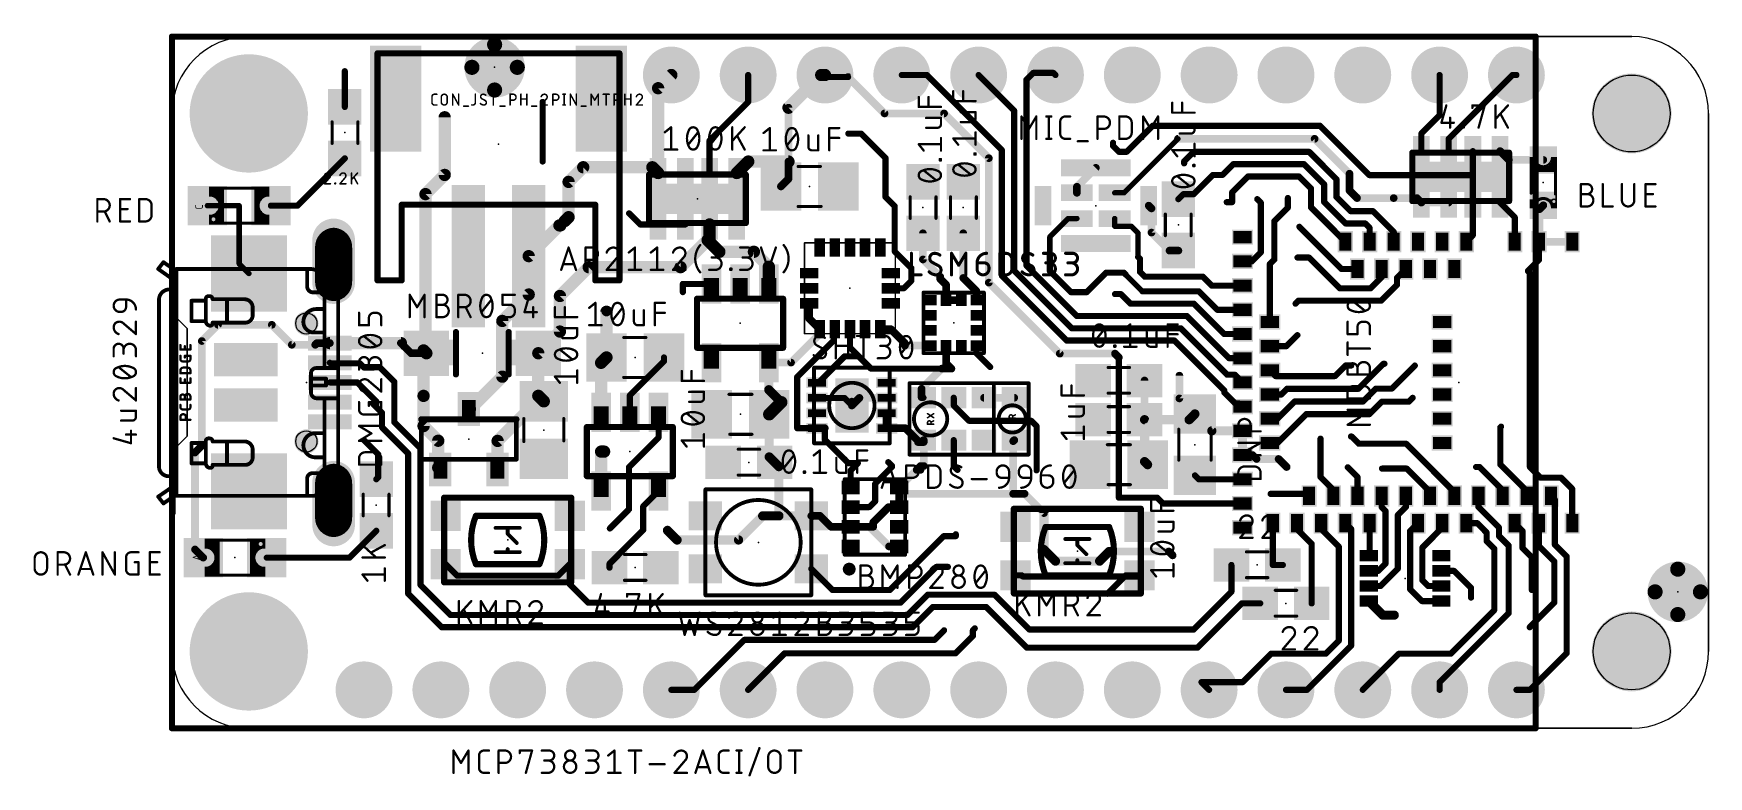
# Model space of a CAD drawing. Extents: x -4.6 to 50.8, y -1.6 to 23.
import ezdxf

# ---------------------------------------------------------------- set-up
doc = ezdxf.new("R2010")
doc.units = 0
for name, color, linetype in [('1', 12, 'CONTINUOUS'), ('17', 110, 'CONTINUOUS'), ('20', 4, 'CONTINUOUS'), ('23', 40, 'CONTINUOUS'), ('27', 4, 'CONTINUOUS'), ('29', 253, 'CONTINUOUS'), ('31', 253, 'CONTINUOUS'), ('51', 253, 'CONTINUOUS')]:
    doc.layers.add(name, color=color, linetype=linetype)

# ---------------------------------------------------------------- blocks, each defined once
blk = doc.blocks.new('RECT')
blk.add_solid([(-0.5, -0.5), (0.5, -0.5), (-0.5, 0.5), (0.5, 0.5)])
blk = doc.blocks.new('PIE')
at = {"const_width": 0.5}
blk.add_lwpolyline([(0, -0.25, 1), (0, 0.25, 1), (0, -0.25)], format="xyb", dxfattribs=at)
blk = doc.blocks.new('ROUNDP')
at = {"const_width": 0.5}
blk.add_lwpolyline([(0, -0.25, 1), (0, 0.25, 1), (0, -0.25)], format="xyb", dxfattribs=at)
blk = doc.blocks.new('OFFSETP100')
at = {"const_width": 1}
blk.add_lwpolyline([(0, 0), (1, 0)], dxfattribs=at)
at = {"const_width": 0.5}
for points in [[(0, 0.25, 1), (0, -0.25)], [(1, -0.25, 1), (1, 0.25)]]:
    blk.add_lwpolyline(points, format="xyb", dxfattribs=at)
blk = doc.blocks.new('SQUAREP')
blk.add_solid([(-0.5, -0.5), (0.5, -0.5), (-0.5, 0.5), (0.5, 0.5)])

msp = doc.modelspace()

# ---------------------------------------------------------------- linework, layer by layer
at = {"layer": '1'}
for points, const_width in [([(45.085, 22.86), (0, 22.86)], 0.2032), ([(0, 22.86), (0, 0)], 0.2032), ([(45.085, 0), (45.085, 22.86)], 0.2032), ([(5.715, 20.535), (5.715, 21.717)], 0.2032), ([(16.51, 21.59), (16.0736, 21.1536)], 0.4064), ([(19.05, 21.59), (19.05, 20.701)], 0.2032), ([(21.4655, 21.59), (20.3835, 20.508)], 0.4064), ([(21.59, 21.59), (21.4655, 21.59)], 0.4064), ([(21.59, 21.524), (21.59, 21.59)], 0.254), ([(22.3545, 21.524), (21.59, 21.524)], 0.2032), ([(23.5585, 20.32), (22.3545, 21.524)], 0.254), ([(24.13, 21.59), (24.9555, 21.59)], 0.2032), ([(24.9555, 21.59), (27.4383, 19.1072)], 0.2032), ([(27.8448, 20.4153), (26.67, 21.59)], 0.2032), ([(28.2512, 21.4375), (28.4735, 21.6599)], 0.2032), ([(29.1402, 21.6599), (28.4735, 21.6599)], 0.2032), ([(29.21, 21.59), (29.1402, 21.6599)], 0.2032), ([(41.91, 20.2565), (41.91, 21.59)], 0.2032), ([(44.323, 21.59), (42.2085, 19.4755)], 0.2032), ([(44.45, 21.59), (44.323, 21.59)], 0.2032), ([(16.0736, 21.1536), (16.0736, 18.3506)], 0.4064), ([(28.2512, 15.292), (28.2512, 21.4375)], 0.2032), ([(12.2555, 18.7325), (12.2555, 20.701)], 0.2032), ([(19.05, 20.701), (17.7736, 19.4246)], 0.2032), ([(20.3835, 18.73), (20.3835, 20.508)], 0.254), ([(27.8448, 20.4153), (27.8448, 15.1237)], 0.2032), ([(9.017, 20.193), (9.017, 18.288)], 0.4064), ([(23.5585, 20.32), (25.527, 20.32)], 0.254), ([(25.527, 20.32), (27.0066, 18.8405)], 0.254), ([(32.4224, 19.9129), (31.5613, 19.0518)], 0.2032), ([(37.9569, 19.9129), (32.4224, 19.9129)], 0.2032), ([(39.5881, 18.2817), (37.9569, 19.9129)], 0.2032), ([(41.3085, 19.655), (41.91, 20.2565)], 0.2032), ([(17.7736, 19.4246), (17.7736, 18.3506)], 0.2032), ([(22.3619, 19.6532), (22.7853, 19.6532)], 0.2032), ([(23.5918, 18.8468), (22.7853, 19.6532)], 0.2032), ([(31.115, 19.2423), (31.115, 19.3503)], 0.2032), ([(33.2606, 19.4811), (31.4765, 17.697)], 0.1778), ([(37.778, 19.4811), (33.2606, 19.4811)], 0.254), ([(38.9315, 18.3276), (37.778, 19.4811)], 0.254), ([(41.3085, 19.0745), (41.3085, 19.655)], 0.2032), ([(42.2085, 19.0745), (42.2085, 19.4755)], 0.2032), ([(4.152, 17.272), (5.715, 18.835)], 0.2032), ([(18.6736, 18.3506), (19.053, 18.73)], 0.4064), ([(19.053, 18.73), (20.3835, 18.73)], 0.4064), ([(20.3835, 18.1585), (20.3835, 18.73)], 0.254), ([(23.5918, 17.5562), (23.5918, 18.8468)], 0.2032), ([(27.0066, 18.8405), (27.0066, 14.7276)], 0.254), ([(27.4383, 19.1072), (27.4383, 14.9553)], 0.2032), ([(31.3055, 19.0518), (31.115, 19.2423)], 0.2032), ([(31.5613, 19.0518), (31.3055, 19.0518)], 0.2032), ([(33.774, 19.0493), (33.4645, 18.7398)], 0.2032), ([(33.4645, 18.669), (33.4645, 18.7398)], 0.2032), ([(33.774, 19.0493), (37.5992, 19.0493)], 0.2032), ([(37.5992, 19.0493), (38.4997, 18.1488)], 0.2032), ([(43.0085, 18.2055), (43.0085, 19.0745)], 0.2032), ([(44.199, 18.784), (43.9085, 19.0745)], 0.254), ([(45.339, 18.784), (44.199, 18.784)], 0.254), ([(9.017, 18.288), (8.382, 17.653)], 0.4064), ([(13.5971, 18.5411), (13.1132, 18.0572)], 0.4064), ([(15.8831, 18.5411), (13.5971, 18.5411)], 0.4064), ([(16.0736, 18.3506), (15.8831, 18.5411)], 0.4064), ([(20.132, 17.907), (20.3835, 18.1585)], 0.254), ([(29.9185, 17.897), (30.5435, 18.522)], 0.254), ([(33.782, 17.653), (34.417, 18.288)], 0.2032), ([(34.7305, 18.288), (34.417, 18.288)], 0.2032), ([(35.0854, 18.6429), (34.7305, 18.288)], 0.2032), ([(35.052, 17.7165), (35.572, 18.2365)], 0.2032), ([(37.4308, 18.6429), (35.0854, 18.6429)], 0.2032), ([(35.572, 18.2365), (37.2625, 18.2365)], 0.2032), ([(37.6555, 17.8435), (37.2625, 18.2365)], 0.2032), ([(37.4308, 18.6429), (38.0933, 17.9804)], 0.2032), ([(38.9315, 17.771), (38.9315, 18.3276)], 0.254), ([(42.9323, 18.2817), (39.5881, 18.2817)], 0.2032), ([(42.9323, 18.2817), (43.0085, 18.2055)], 0.2032), ([(43.0085, 17.3745), (43.0085, 18.2055)], 0.2032), ([(8.382, 12.4248), (8.382, 17.653)], 0.4064), ([(13.1132, 18.0572), (13.1132, 16.891)], 0.4064), ([(29.9185, 17.697), (29.9185, 17.897)], 0.254), ([(31.1685, 17.697), (31.4765, 17.697)], 0.1778), ([(33.274, 17.487), (33.44, 17.653)], 0.2032), ([(33.782, 17.653), (33.44, 17.653)], 0.2032), ([(35.052, 17.7165), (35.052, 17.3881)], 0.2032), ([(37.6555, 17.8435), (37.6555, 17.2195)], 0.2032), ([(38.0933, 17.9804), (38.0933, 17.39)], 0.2032), ([(38.4997, 18.1488), (38.4997, 17.5583)], 0.2032), ([(38.9315, 17.771), (39.1795, 17.523)], 0.254), ([(1.1725, 17.272), (2.2225, 17.272)], 0.1778), ([(2.2225, 17.272), (2.2225, 15.3525)], 0.1778), ([(3.2725, 17.272), (4.152, 17.272)], 0.2032), ([(23.8967, 17.2513), (23.5918, 17.5562)], 0.2032), ([(23.8967, 15.7583), (23.8967, 17.2513)], 0.2032), ([(32.2935, 17.272), (32.385, 17.1805)], 0.254), ([(32.385, 17.1805), (32.385, 16.383)], 0.254), ([(35.052, 17.3881), (34.8724, 17.3881)], 0.2032), ([(35.9998, 17.3691), (35.881, 17.4879)], 0.2032), ([(35.9998, 17.3691), (35.9998, 15.7252)], 0.2032), ([(36.8935, 17.2085), (36.449, 16.764)], 0.2032), ([(36.8935, 17.526), (36.8935, 17.2085)], 0.2032), ([(37.6555, 17.2195), (38.795, 16.08)], 0.2032), ([(38.0933, 17.39), (38.7985, 16.6848)], 0.2032), ([(38.4997, 17.5583), (38.9668, 17.0912)], 0.2032), ([(38.9668, 17.0912), (39.7054, 17.0912)], 0.2032), ([(39.1795, 17.523), (40.3924, 17.523)], 0.254), ([(40.395, 16.4016), (39.7054, 17.0912)], 0.2032), ([(41.16, 17.523), (40.3924, 17.523)], 0.254), ([(41.3085, 17.3745), (41.16, 17.523)], 0.254), ([(42.2085, 17.3745), (41.3085, 17.3745)], 0.254), ([(43.0085, 16.2935), (43.0085, 17.3745)], 0.2032), ([(44.395, 16.888), (43.9085, 17.3745)], 0.2032), ([(45.339, 17.284), (45.212, 17.157)], 0.254), ([(45.212, 17.157), (45.212, 16.08)], 0.254), ([(11.795, 15.604), (12.811, 16.62)], 0.4064), ([(12.8422, 16.62), (12.811, 16.62)], 0.4064), ([(12.9862, 16.764), (12.8422, 16.62)], 0.3048), ([(13.1132, 16.891), (12.9862, 16.764)], 0.4064), ([(15.4804, 16.6506), (15.113, 17.018)], 0.2032), ([(16.0736, 16.6506), (15.4804, 16.6506)], 0.2032), ([(16.9736, 16.6506), (16.0736, 16.6506)], 0.2032), ([(17.7736, 16.6506), (17.7736, 16.1989)], 0.4064), ([(29.6304, 16.847), (29.0244, 16.241)], 0.1778), ([(29.9185, 16.847), (29.6304, 16.847)], 0.1778), ([(31.1685, 16.847), (31.1685, 16.593)], 0.1778), ([(31.1685, 16.593), (31.7106, 16.593)], 0.1778), ([(31.7106, 16.593), (31.9405, 16.3631)], 0.1778), ([(36.449, 16.764), (36.449, 15.494)], 0.2032), ([(38.668, 15.18), (37.2745, 16.5735)], 0.2032), ([(38.7985, 16.6848), (39.4492, 16.6848)], 0.2032), ([(39.595, 16.539), (39.4492, 16.6848)], 0.2032), ([(39.595, 16.539), (39.595, 16.08)], 0.2032), ([(44.395, 16.08), (44.395, 16.888)], 0.2032), ([(17.7101, 16.1354), (16.8147, 15.24)], 0.4064), ([(17.7736, 16.1989), (17.7101, 16.1354)], 0.4064), ([(18.0975, 15.748), (17.7101, 16.1354)], 0.4064), ([(24.8285, 16.3585), (24.8285, 15.494)], 0.254), ([(26.162, 16.3585), (26.162, 14.8826)], 0.254), ([(29.0244, 16.241), (29.0244, 15.676)], 0.1778), ([(31.9405, 16.3631), (31.9405, 15.577)], 0.1778), ([(32.385, 16.383), (32.981, 15.787)], 0.254), ([(40.395, 16.4016), (40.395, 16.08)], 0.2032), ([(42.795, 16.08), (43.0085, 16.2935)], 0.2032), ([(45.212, 16.08), (45.195, 16.08)], 0.254), ([(46.295, 16.08), (45.212, 16.08)], 0.254), ([(45.195, 16.08), (45.195, 15.477)], 0.2032), ([(11.795, 14.335), (11.795, 15.604)], 0.4064), ([(19.2405, 15.748), (18.0975, 15.748)], 0.4064), ([(19.7333, 15.2552), (19.2405, 15.748)], 0.4064), ([(24.4473, 15.2077), (23.8967, 15.7583)], 0.2032), ([(25.4, 14.9225), (24.8285, 15.494)], 0.254), ([(29.0244, 15.676), (29.0244, 15.1081)], 0.2032), ([(31.9405, 15.577), (32.004, 15.5135)], 0.2032), ([(32.004, 15.5135), (32.004, 15.0813)], 0.2032), ([(32.981, 15.787), (33.274, 15.787)], 0.254), ([(35.395, 15.43), (35.7046, 15.43)], 0.2032), ([(35.9998, 15.7252), (35.7046, 15.43)], 0.2032), ([(36.295, 15.34), (36.449, 15.494)], 0.2032), ([(37.592, 15.5575), (37.211, 15.5575)], 0.2032), ([(38.608, 14.5415), (37.592, 15.5575)], 0.2032), ([(44.831, 15.113), (45.195, 15.477)], 0.2032), ([(2.2225, 15.3525), (2.545, 15.03)], 0.1778), ([(13.7795, 15.24), (12.827, 14.2875)], 0.4064), ([(16.8147, 15.24), (13.7795, 15.24)], 0.4064), ([(19.7333, 15.2552), (19.7333, 14.6859)], 0.4064), ([(24.4473, 14.7953), (24.4473, 15.2077)], 0.2032), ([(25.4, 14.9225), (25.4, 14.851)], 0.254), ([(25.5945, 14.6565), (25.4, 14.851)], 0.254), ([(26.5945, 14.4501), (26.162, 14.8826)], 0.254), ([(27.4383, 14.9553), (29.5794, 12.8143)], 0.2032), ([(27.8448, 15.1237), (29.7477, 13.2207)], 0.2032), ([(29.916, 13.6271), (28.2512, 15.292)], 0.2032), ([(29.0244, 15.1081), (29.718, 14.4145)], 0.2032), ([(30.2452, 14.4145), (30.8865, 15.0559)], 0.2032), ([(30.8865, 15.0559), (31.4705, 15.0559)], 0.2032), ([(31.4705, 15.0559), (31.5341, 14.9922)], 0.2032), ([(31.5341, 14.9922), (32.0864, 14.4399)], 0.1778), ([(32.1628, 14.9225), (32.004, 15.0813)], 0.2032), ([(34.0865, 14.9225), (32.1628, 14.9225)], 0.2032), ([(34.379, 14.63), (34.0865, 14.9225)], 0.2032), ([(36.295, 13.43), (36.295, 15.34)], 0.2032), ([(39.195, 15.18), (38.668, 15.18)], 0.2032), ([(39.995, 14.9125), (39.624, 14.5415)], 0.2032), ([(39.995, 15.18), (39.995, 14.9125)], 0.2032), ([(40.795, 15.18), (40.4998, 14.8848)], 0.2032), ([(40.4998, 14.8848), (40.4998, 14.6521)], 0.2032), ([(44.8945, 15.0495), (44.831, 15.113)], 0.2032), ([(44.8945, 8.636), (44.8945, 15.0495)], 0.2032), ([(10.922, 13.462), (11.795, 14.335)], 0.4064), ([(12.827, 14.2875), (12.827, 13.1106)], 0.4064), ([(17.8333, 14.6859), (16.891, 14.6859)], 0.2032), ([(16.891, 14.6859), (16.891, 14.4145)], 0.2032), ([(23.7655, 14.5415), (24.1935, 14.5415)], 0.2032), ([(24.1935, 14.5415), (24.4473, 14.7953)], 0.2032), ([(25.5945, 14.1485), (25.5945, 14.6565)], 0.254), ([(26.5945, 14.4501), (26.5945, 14.1485)], 0.254), ([(27.0066, 14.7276), (29.3516, 12.3825)], 0.254), ([(29.718, 14.4145), (30.2452, 14.4145)], 0.2032), ([(31.1785, 14.351), (31.369, 14.351)], 0.2032), ([(31.6865, 14.0335), (31.369, 14.351)], 0.2032), ([(33.9536, 14.4399), (32.0864, 14.4399)], 0.2032), ([(34.5635, 13.83), (33.9536, 14.4399)], 0.2032), ([(35.395, 14.63), (34.379, 14.63)], 0.2032), ([(39.624, 14.5415), (38.608, 14.5415)], 0.2032), ([(40.4998, 14.6521), (39.9828, 14.1351)], 0.2032), ([(14.3662, 13.7643), (14.3662, 12.2555)], 0.4064), ([(14.3662, 13.7643), (14.351, 13.7795)], 0.3048), ([(21.0655, 13.5415), (21.0655, 14.0415)], 0.254), ([(26.0945, 14.1485), (25.5945, 14.1485)], 0.254), ([(33.7853, 14.0335), (31.6865, 14.0335)], 0.2032), ([(34.7888, 13.03), (33.7853, 14.0335)], 0.2032), ([(34.5635, 13.83), (35.395, 13.83)], 0.2032), ([(37.1475, 14.0335), (37.2491, 14.1351)], 0.2032), ([(39.9828, 14.1351), (37.2491, 14.1351)], 0.2032), ([(0.9878, 12.7988), (1.524, 13.335)], 0.254), ([(1.524, 13.335), (3.302, 13.335)], 0.254), ([(3.302, 13.335), (3.9626, 12.6744)], 0.254), ([(10.922, 13.462), (10.922, 11.6205)], 0.4064), ([(12.1116, 12.3952), (12.827, 13.1106)], 0.4064), ([(21.4155, 13.1915), (21.0655, 13.5415)], 0.254), ([(21.4155, 13.1915), (21.4155, 13.0335)], 0.254), ([(21.8834, 13.1594), (21.9155, 13.1915)], 0.2032), ([(22.4155, 13.1915), (22.4155, 12.5811)], 0.2032), ([(23.4155, 13.1915), (23.7655, 13.1915)], 0.254), ([(24.2288, 12.7282), (23.7655, 13.1915)], 0.254), ([(29.7477, 13.2207), (33.3503, 13.2207)], 0.2032), ([(33.5534, 13.6271), (29.916, 13.6271)], 0.2032), ([(33.3503, 13.2207), (34.887, 11.684)], 0.2032), ([(34.9505, 12.23), (33.5534, 13.6271)], 0.2032), ([(0.9878, 12.7988), (0.9878, 9.339)], 0.254), ([(3.9626, 12.6744), (4.7373, 12.6744)], 0.254), ([(4.7373, 12.6744), (4.7929, 12.73)], 0.254), ([(4.7929, 12.73), (5.22, 12.73)], 0.254), ([(7.5688, 12.73), (5.22, 12.73)], 0.4064), ([(7.9036, 12.3952), (7.5688, 12.73)], 0.254), ([(21.4155, 13.0335), (20.4677, 12.0857)], 0.254), ([(20.6708, 11.6146), (21.8834, 12.8272)], 0.2032), ([(21.8834, 13.1594), (21.8834, 12.8272)], 0.2032), ([(24.2288, 12.6429), (24.2288, 12.7282)], 0.254), ([(24.2344, 12.6485), (24.2288, 12.6429)], 0.254), ([(24.2344, 12.6485), (25.0945, 12.6485)], 0.254), ([(25.5945, 12.6485), (25.5945, 12.061)], 0.254), ([(26.5945, 12.6485), (26.5945, 12.3945)], 0.2032), ([(29.5794, 12.8143), (33.1431, 12.8143)], 0.2032), ([(33.1431, 12.8143), (34.7902, 11.1673)], 0.2032), ([(35.395, 13.03), (34.7888, 13.03)], 0.2032), ([(37.211, 12.9922), (36.8488, 12.63)], 0.2032), ([(7.9036, 12.3952), (8.4116, 12.3952)], 0.254), ([(8.3185, 12.4883), (8.3185, 10.9855)], 0.4064), ([(8.382, 12.4248), (8.3185, 12.4883)], 0.4064), ([(8.4116, 12.3952), (8.382, 12.4248)], 0.4064), ([(12.1116, 12.3952), (12.1116, 10.9872)], 0.4064), ([(14.3662, 12.2555), (14.1884, 12.0777)], 0.4064), ([(14.1884, 12.0777), (14.1884, 10.4441)], 0.4064), ([(16.2662, 12.1285), (15.1384, 11.0007)], 0.2032), ([(16.2662, 12.2555), (16.2662, 12.1285)], 0.2032), ([(19.7333, 12.0857), (19.7333, 11.1887)], 0.3048), ([(20.4677, 12.0857), (19.7333, 12.0857)], 0.254), ([(22.2422, 12.2938), (21.3664, 11.418)], 0.2032), ([(22.2422, 12.2938), (22.7028, 12.2938)], 0.2032), ([(22.4155, 12.5811), (22.6776, 12.319)], 0.2032), ([(22.6776, 12.319), (23.1109, 11.8857)], 0.2032), ([(22.6776, 12.319), (22.7028, 12.2938)], 0.2032), ([(25.7698, 11.8857), (25.5945, 12.061)], 0.254), ([(27.051, 11.938), (26.5945, 12.3945)], 0.2032), ([(29.3516, 12.3825), (31.1785, 12.3825)], 0.254), ([(31.1785, 12.3825), (31.3055, 12.2555)], 0.254), ([(31.3055, 7.62), (31.3055, 12.2555)], 0.2032), ([(34.9505, 12.23), (35.395, 12.23)], 0.2032), ([(36.295, 12.63), (36.8488, 12.63)], 0.2032), ([(5.22, 12.08), (5.2382, 12.0618)], 0.2032), ([(6.2118, 12.0618), (5.2382, 12.0618)], 0.2032), ([(6.3388, 11.9348), (6.2118, 12.0618)], 0.2032), ([(6.3388, 11.9348), (6.8644, 11.9348)], 0.2032), ([(6.35, 11.9236), (6.3388, 11.9348)], 0.2032), ([(6.6675, 11.9236), (6.35, 11.9236)], 0.2032), ([(7.3535, 11.4457), (6.8644, 11.9348)], 0.2032), ([(10.922, 11.6205), (9.8519, 10.5504)], 0.4064), ([(20.6708, 9.918), (20.6708, 11.6146)], 0.2032), ([(25.7698, 11.8857), (23.1109, 11.8857)], 0.2032), ([(24.784, 11.2205), (25.4492, 11.8857)], 0.254), ([(25.4492, 11.8857), (25.7698, 11.8857)], 0.254), ([(33.3071, 10.9016), (33.3071, 11.6536)], 0.254), ([(34.887, 11.684), (35.141, 11.684)], 0.2032), ([(35.395, 11.43), (35.141, 11.684)], 0.2032), ([(36.295, 11.83), (36.4855, 11.6395)], 0.2032), ([(38.4492, 11.6395), (36.4855, 11.6395)], 0.2032), ([(38.7985, 11.9889), (38.4492, 11.6395)], 0.2032), ([(38.989, 11.9889), (38.7985, 11.9889)], 0.2032), ([(40.0522, 12.0458), (39.2269, 11.2205)], 0.2032), ([(40.0877, 12.0458), (40.0522, 12.0458)], 0.2032), ([(41.091, 11.9888), (40.329, 11.2268)], 0.2032), ([(6.1301, 11.43), (5.22, 11.43)], 0.2032), ([(6.7566, 10.8034), (6.1301, 11.43)], 0.2032), ([(7.3535, 11.4457), (7.3535, 10.1122)], 0.2032), ([(8.3185, 10.9855), (8.3185, 9.988)], 0.4064), ([(10.7671, 9.4971), (12.1844, 10.9144)], 0.4064), ([(12.1116, 10.9872), (12.1844, 10.9144)], 0.4064), ([(12.1844, 10.9144), (12.2936, 10.8052)], 0.4064), ([(15.1384, 10.4441), (15.1384, 11.0007)], 0.2032), ([(20.1461, 10.7759), (19.7333, 11.1887)], 0.3048), ([(21.329, 11.418), (21.3664, 11.418)], 0.2032), ([(24.784, 10.941), (24.784, 11.2205)], 0.254), ([(32.1555, 11.4935), (32.1555, 10.1981)], 0.254), ([(34.7902, 11.1673), (34.7902, 11.1037)], 0.2032), ([(34.7902, 11.1037), (35.1593, 10.7347)], 0.2032), ([(36.295, 11.03), (36.676, 11.03)], 0.2032), ([(36.8665, 11.2205), (36.676, 11.03)], 0.2032), ([(39.2269, 11.2205), (36.8665, 11.2205)], 0.2032), ([(39.8079, 11.2268), (39.3826, 10.8015)], 0.2032), ([(40.329, 11.2268), (39.8079, 11.2268)], 0.2032), ([(6.6486, 10.7195), (6.7566, 10.6116)], 0.2032), ([(6.7566, 10.8034), (6.7566, 10.6116)], 0.2032), ([(6.7566, 10.6116), (6.9471, 10.4211)], 0.2032), ([(6.9471, 10.4211), (6.9471, 9.9439)], 0.2032), ([(9.8519, 10.5504), (9.8171, 10.5504)], 0.4064), ([(16.0884, 10.4441), (16.0884, 9.6114)], 0.2032), ([(20.1461, 10.7759), (19.746, 10.3759)], 0.4064), ([(19.746, 10.3759), (19.746, 8.9678)], 0.3048), ([(21.329, 10.918), (22.229, 10.918)], 0.2032), ([(22.229, 10.918), (22.479, 10.668)], 0.2032), ([(22.729, 10.918), (22.479, 10.668)], 0.254), ([(22.479, 10.795), (22.479, 10.668)], 0.254), ([(23.629, 10.918), (22.729, 10.918)], 0.254), ([(23.629, 10.418), (23.629, 9.918)], 0.254), ([(24.8015, 10.9235), (24.784, 10.941)], 0.2032), ([(24.8475, 10.9235), (24.8015, 10.9235)], 0.2032), ([(25.8475, 10.9235), (25.8475, 10.6695)], 0.2032), ([(26.3555, 10.1615), (25.8475, 10.6695)], 0.2032), ([(26.8475, 10.9235), (27.8475, 10.9235)], 0.254), ([(33.8201, 10.3886), (33.3071, 10.9016)], 0.254), ([(33.8201, 10.3886), (33.6296, 10.1981)], 0.3048), ([(34.3787, 9.83), (33.8201, 10.3886)], 0.3048), ([(35.1593, 10.7347), (35.2903, 10.7347)], 0.2032), ([(35.2903, 10.7347), (35.395, 10.63)], 0.2032), ([(37.1205, 10.8015), (36.549, 10.23)], 0.2032), ([(39.3826, 10.8015), (37.1205, 10.8015)], 0.2032), ([(40.005, 10.795), (39.5925, 10.3825)], 0.2032), ([(40.894, 10.795), (40.005, 10.795)], 0.2032), ([(41.021, 10.922), (40.894, 10.795)], 0.2032), ([(7.8105, 9.0805), (6.9471, 9.9439)], 0.2032), ([(8.2169, 9.2488), (7.3535, 10.1122)], 0.2032), ([(8.8036, 9.5029), (8.3185, 9.988)], 0.4064), ([(21.329, 9.918), (20.6708, 9.918)], 0.2032), ([(21.583, 9.918), (21.329, 9.918)], 0.254), ([(21.583, 9.918), (21.583, 9.5401)], 0.2032), ([(23.629, 9.918), (24.245, 9.918)], 0.254), ([(24.245, 9.918), (24.6651, 9.4979)], 0.254), ([(28.4091, 10.1615), (26.3555, 10.1615)], 0.2032), ([(28.5854, 9.9853), (28.4091, 10.1615)], 0.2032), ([(28.5854, 8.5248), (28.5854, 9.9853)], 0.2032), ([(33.6296, 10.1981), (32.1555, 10.1981)], 0.3048), ([(32.1555, 10.1981), (32.1555, 8.8122)], 0.3048), ([(35.395, 9.83), (34.3787, 9.83)], 0.3048), ([(35.395, 9.83), (35.395, 9.03)], 0.3048), ([(36.549, 10.23), (36.295, 10.23)], 0.2032), ([(37.5015, 10.3825), (36.549, 9.43)], 0.2032), ([(39.5925, 10.3825), (37.5015, 10.3825)], 0.2032), ([(43.942, 9.9695), (43.9166, 9.9441)], 0.2032), ([(43.9166, 9.9441), (43.9166, 8.7217)], 0.2032), ([(0.9878, 9.339), (0.762, 9.1132)], 0.254), ([(6.8199, 9.0551), (6.35, 9.525)], 0.2032), ([(8.8036, 9.5029), (8.8036, 8.6139)], 0.4064), ([(10.7671, 9.4971), (10.7671, 8.5504)], 0.4064), ([(16.0884, 9.6114), (15.113, 8.636)], 0.2032), ([(22.3601, 8.763), (21.583, 9.5401)], 0.2032), ([(24.6651, 9.4979), (24.6651, 9.46)], 0.254), ([(24.8556, 9.46), (24.6651, 9.46)], 0.254), ([(24.8475, 9.5235), (24.8556, 9.5235)], 0.254), ([(24.8556, 9.5235), (24.8556, 9.46)], 0.254), ([(24.8556, 9.46), (24.8556, 8.6677)], 0.254), ([(25.8475, 9.5235), (25.8475, 8.6647)], 0.2032), ([(27.8475, 9.5235), (27.813, 9.489)], 0.254), ([(27.813, 9.489), (27.813, 7.7524)], 0.254), ([(36.295, 9.43), (36.549, 9.43)], 0.2032), ([(37.973, 9.5712), (37.973, 8.3012)], 0.2032), ([(38.9794, 9.6424), (38.9986, 9.6424)], 0.2032), ([(39.2367, 9.4044), (38.9986, 9.6424)], 0.2032), ([(40.8017, 9.4044), (39.2367, 9.4044)], 0.2032), ([(42.395, 7.8111), (40.8017, 9.4044)], 0.2032), ([(0.762, 5.9096), (0.762, 9.1132)], 0.254), ([(6.8199, 9.0551), (6.8199, 8.2922)], 0.2032), ([(7.8105, 9.0805), (7.8105, 4.445)], 0.2032), ([(8.2169, 9.2488), (8.2169, 4.7371)], 0.2032), ([(14.1884, 7.8439), (14.1884, 9.144)], 0.4064), ([(14.2875, 9.144), (14.1884, 9.144)], 0.4064), ([(19.9254, 8.7884), (19.746, 8.9678)], 0.3048), ([(19.9254, 8.7884), (20.066, 8.6478)], 0.3048), ([(22.3601, 8.763), (22.6776, 8.763)], 0.2032), ([(22.441, 8.5264), (22.6776, 8.763)], 0.2032), ([(23.8079, 8.6677), (23.6809, 8.7948)], 0.2032), ([(32.1555, 8.8122), (32.2555, 8.7122)], 0.3048), ([(35.395, 9.03), (35.728, 9.03)], 0.254), ([(35.728, 9.03), (35.8582, 8.8998)], 0.254), ([(35.8582, 8.8998), (36.5881, 8.8998)], 0.254), ([(36.5881, 8.8998), (36.853, 8.6349)], 0.254), ([(6.8199, 8.2922), (6.7564, 8.2287)], 0.2032), ([(8.8671, 8.5504), (8.8036, 8.6139)], 0.4064), ([(15.113, 8.636), (15.113, 7.239)], 0.2032), ([(20.066, 8.6478), (20.066, 7.0202)], 0.3048), ([(22.441, 7.96), (22.441, 8.5264)], 0.2032), ([(23.2498, 8.0844), (23.8079, 8.6425)], 0.2032), ([(23.8079, 8.6677), (23.8079, 8.6425)], 0.2032), ([(24.041, 7.96), (24.6218, 8.5408)], 0.254), ([(24.6218, 8.5408), (24.7488, 8.6677)], 0.254), ([(24.6218, 8.5408), (24.7477, 8.5408)], 0.254), ([(24.8556, 8.6677), (24.7488, 8.6677)], 0.254), ([(25.9715, 8.5408), (25.8475, 8.6647)], 0.2032), ([(33.9467, 8.23), (33.8201, 8.3566)], 0.2032), ([(35.395, 8.23), (33.9467, 8.23)], 0.2032), ([(38.395, 7.8792), (37.973, 8.3012)], 0.2032), ([(39.195, 8.303), (38.8729, 8.6251)], 0.2032), ([(39.195, 7.68), (39.195, 8.303)], 0.2032), ([(40.8228, 8.5832), (40.005, 8.5832)], 0.2032), ([(41.595, 7.8111), (40.8228, 8.5832)], 0.2032), ([(43.1165, 8.636), (43.2295, 8.636)], 0.2032), ([(43.995, 7.8705), (43.2295, 8.636)], 0.2032), ([(44.795, 7.8433), (43.9166, 8.7217)], 0.2032), ([(45.2457, 8.2848), (44.8945, 8.636)], 0.2032), ([(45.9213, 8.2848), (45.2457, 8.2848)], 0.2032), ([(46.295, 7.9111), (45.9213, 8.2848)], 0.2032), ([(16.0884, 7.8439), (15.5804, 7.3359)], 0.2032), ([(23.2498, 7.5018), (23.2498, 8.0844)], 0.2032), ([(24.041, 7.747), (24.041, 7.96)], 0.254), ([(24.041, 7.31), (24.041, 7.747)], 0.254), ([(24.041, 7.747), (27.813, 7.747)], 0.254), ([(27.813, 7.7524), (27.813, 7.747)], 0.254), ([(28.1886, 7.7524), (27.813, 7.7524)], 0.254), ([(28.829, 7.112), (28.1886, 7.7524)], 0.254), ([(37.528, 7.747), (36.322, 7.747)], 0.2032), ([(37.595, 7.68), (37.528, 7.747)], 0.2032), ([(38.395, 7.68), (38.395, 7.8792)], 0.2032), ([(39.995, 7.68), (39.995, 7.3111)], 0.2032), ([(40.795, 7.68), (40.795, 7.3111)], 0.2032), ([(41.595, 7.68), (41.595, 7.8111)], 0.2032), ([(42.395, 7.68), (42.395, 7.8111)], 0.2032), ([(43.195, 7.3111), (43.195, 7.68)], 0.2032), ([(43.995, 7.8705), (43.995, 7.68)], 0.2032), ([(44.795, 7.68), (44.795, 7.8433)], 0.2032), ([(45.595, 7.68), (45.72, 7.555)], 0.2032), ([(46.295, 6.78), (46.295, 7.9111)], 0.2032), ([(15.113, 7.239), (14.478, 6.604)], 0.2032), ([(15.5804, 7.3359), (15.5804, 6.5498)], 0.2032), ([(22.441, 7.31), (23.058, 7.31)], 0.2032), ([(23.058, 7.31), (23.2498, 7.5018)], 0.2032), ([(23.693, 7.31), (23.185, 6.802)], 0.254), ([(24.041, 7.31), (23.693, 7.31)], 0.254), ([(28.829, 7.112), (28.829, 5.9055)], 0.3048), ([(32.5755, 7.62), (31.3055, 7.62)], 0.2032), ([(32.7655, 7.43), (32.5755, 7.62)], 0.2032), ([(35.395, 7.43), (32.7655, 7.43)], 0.2032), ([(39.995, 7.3111), (40.1218, 7.1843)], 0.2032), ([(40.1218, 7.1843), (40.1218, 5.4393)], 0.2032), ([(40.795, 7.3111), (40.5282, 7.0442)], 0.2032), ([(43.8713, 6.6348), (43.195, 7.3111)], 0.2032), ([(45.72, 7.555), (45.72, 6.0677)], 0.2032), ([(15.5804, 6.5498), (14.4662, 5.4356)], 0.2032), ([(16.383, 6.5405), (16.7005, 6.223)], 0.3048), ([(18.7325, 6.223), (19.5297, 7.0202)], 0.3048), ([(19.5297, 7.0202), (20.066, 7.0202)], 0.3048), ([(20.066, 7.0202), (21.1368, 7.0202)], 0.3048), ([(21.1368, 7.0202), (21.4278, 7.0202)], 0.254), ([(21.4278, 7.0202), (21.788, 6.66)], 0.254), ([(21.788, 6.66), (22.441, 6.66)], 0.254), ([(22.441, 6.66), (23.058, 6.66)], 0.254), ([(23.058, 6.66), (23.185, 6.66)], 0.254), ([(23.708, 6.01), (23.058, 6.66)], 0.254), ([(23.185, 6.802), (23.185, 6.66)], 0.254), ([(36.395, 6.78), (36.395, 5.3975)], 0.2032), ([(37.195, 6.78), (37.195, 6.581)], 0.2032), ([(37.68, 6.096), (37.195, 6.581)], 0.2032), ([(37.995, 6.78), (37.995, 6.582)], 0.2032), ([(38.5791, 5.9979), (37.995, 6.582)], 0.2032), ([(38.795, 6.78), (38.9855, 6.5895)], 0.2032), ([(38.9855, 6.5895), (38.9855, 2.727)], 0.2032), ([(39.595, 6.78), (39.595, 5.731)], 0.2032), ([(40.5282, 7.0442), (40.5282, 5.2709)], 0.2032), ([(41.195, 6.78), (40.9346, 6.5196)], 0.2032), ([(41.995, 6.6255), (41.341, 5.9715)], 0.2032), ([(41.995, 6.78), (41.995, 6.6255)], 0.2032), ([(43.1513, 6.78), (42.795, 6.78)], 0.2032), ([(43.4649, 6.4664), (43.1513, 6.78)], 0.2032), ([(43.8713, 6.6348), (43.8713, 6.3572)], 0.2032), ([(44.395, 6.78), (44.649, 6.526)], 0.2032), ([(45.195, 6.78), (45.195, 6.018)], 0.2032), ([(6.7564, 6.5287), (5.8665, 5.6388)], 0.2032), ([(16.7005, 6.223), (18.7325, 6.223)], 0.3048), ([(24.041, 6.01), (23.708, 6.01)], 0.254), ([(25.5183, 6.3497), (23.7403, 4.5717)], 0.2032), ([(25.9161, 6.3497), (25.5183, 6.3497)], 0.2032), ([(25.9161, 6.4135), (25.9161, 6.3497)], 0.2032), ([(37.68, 4.1275), (37.68, 6.096)], 0.2032), ([(38.5791, 5.9979), (38.5791, 2.8953)], 0.2032), ([(40.9346, 6.5196), (40.9346, 4.5949)], 0.2032), ([(43.4649, 6.1889), (43.4649, 6.4664)], 0.2032), ([(43.7181, 5.9356), (43.4649, 6.1889)], 0.2032), ([(44.196, 6.0325), (43.8713, 6.3572)], 0.2032), ([(44.196, 6.0325), (44.196, 3.81)], 0.2032), ([(44.649, 6.526), (44.649, 5.9605)], 0.2032), ([(45.703, 5.51), (45.195, 6.018)], 0.2032), ([(45.72, 6.0677), (46.1094, 5.6783)], 0.2032), ([(1.0328, 5.6388), (0.762, 5.9096)], 0.254), ([(5.8665, 5.6388), (3.1328, 5.6388)], 0.2032), ([(29.21, 5.5245), (28.829, 5.9055)], 0.3048), ([(30.6705, 5.5245), (29.21, 5.5245)], 0.3048), ([(30.6705, 5.5245), (30.9886, 5.8426)], 0.3048), ([(30.9886, 5.8426), (32.9559, 5.8426)], 0.254), ([(32.9559, 5.8426), (33.0835, 5.715)], 0.254), ([(39.595, 5.731), (39.567, 5.703)], 0.2032), ([(40.1218, 5.4393), (39.8856, 5.203)], 0.2032), ([(41.341, 5.9715), (41.341, 4.8935)], 0.2032), ([(43.7181, 3.9069), (43.7181, 5.9356)], 0.2032), ([(44.958, 5.6515), (44.649, 5.9605)], 0.2032), ([(44.958, 5.6515), (44.958, 4.572)], 0.2032), ([(45.703, 5.51), (45.703, 4.1521)], 0.2032), ([(46.1094, 5.6783), (46.1094, 2.4822)], 0.2032), ([(9.0498, 5.423), (9.4308, 5.042)], 0.2032), ([(10.795, 5.042), (9.4308, 5.042)], 0.2032), ([(12.7688, 5.042), (10.795, 5.042)], 0.2032), ([(12.7688, 5.042), (13.1498, 5.423)], 0.2032), ([(13.1498, 5.423), (13.1498, 4.7572)], 0.2032), ([(14.4662, 5.4356), (14.4662, 5.3086)], 0.2032), ([(21.8353, 4.5717), (21.1368, 5.2702)], 0.2032), ([(25.273, 5.334), (24.0919, 4.1529)], 0.2032), ([(25.654, 5.334), (25.273, 5.334)], 0.2032), ([(27.8839, 5.0547), (28.0923, 5.0547)], 0.2032), ([(28.1305, 5.0165), (28.0923, 5.0547)], 0.2032), ([(28.1305, 5.0165), (31.9457, 5.0165)], 0.2032), ([(31.5342, 5.0547), (30.9245, 4.445)], 0.2032), ([(31.9839, 5.0547), (31.5342, 5.0547)], 0.2032), ([(31.9839, 5.0547), (31.9457, 5.0165)], 0.2032), ([(35.0275, 4.5084), (35.0275, 5.3975)], 0.2032), ([(36.7275, 5.3975), (36.395, 5.3975)], 0.2032), ([(39.8856, 5.203), (39.567, 5.203)], 0.2032), ([(40.5282, 5.2709), (39.9603, 4.703)], 0.2032), ([(41.5315, 4.703), (41.341, 4.8935)], 0.2032), ([(42.3823, 5.203), (41.967, 5.203)], 0.2032), ([(42.9498, 4.6355), (42.3823, 5.203)], 0.2032), ([(8.9154, 3.3401), (7.8105, 4.445)], 0.2032), ([(9.2075, 3.7465), (8.2169, 4.7371)], 0.2032), ([(13.1498, 4.7572), (13.7541, 4.1529)], 0.2032), ([(23.7403, 4.5717), (21.8353, 4.5717)], 0.2032), ([(24.3205, 3.7465), (24.9872, 4.4133)], 0.2032), ([(24.9872, 4.4133), (27.1943, 4.4133)], 0.2032), ([(27.1943, 4.4133), (28.3437, 3.2639)], 0.2032), ([(35.0275, 4.5084), (33.783, 3.2639)], 0.2032), ([(39.9603, 4.703), (39.567, 4.703)], 0.2032), ([(41.3265, 4.203), (40.9346, 4.5949)], 0.2032), ([(41.967, 4.703), (41.5315, 4.703)], 0.2032), ([(42.9498, 4.318), (42.9498, 4.6355)], 0.2032), ([(13.7541, 4.1529), (24.0919, 4.1529)], 0.2032), ([(25.1556, 4.0069), (24.4888, 3.3401)], 0.2032), ([(26.9177, 4.0069), (25.1556, 4.0069)], 0.2032), ([(28.2575, 2.667), (26.9177, 4.0069)], 0.2032), ([(35.3695, 4.1275), (33.909, 2.667)], 0.2032), ([(35.98, 4.1275), (35.3695, 4.1275)], 0.2032), ([(40.0313, 3.7387), (39.567, 4.203)], 0.3048), ([(40.0313, 3.7387), (40.4098, 3.7387)], 0.3048), ([(41.967, 4.203), (41.3265, 4.203)], 0.2032), ([(44.196, 3.81), (41.91, 1.524)], 0.2032), ([(43.7181, 3.9069), (42.2751, 2.4638)], 0.2032), ([(45.703, 4.1521), (44.8884, 3.3376)], 0.2032), ([(24.4888, 3.3401), (8.9154, 3.3401)], 0.2032), ([(9.2075, 3.7465), (24.3205, 3.7465)], 0.2032), ([(25.527, 3.2385), (25.2095, 2.921)], 0.2032), ([(26.543, 3.302), (26.4795, 3.2385)], 0.2032), ([(26.4795, 3.2385), (26.4795, 3.048)], 0.2032), ([(28.3437, 3.2639), (33.783, 3.2639)], 0.2032), ([(18.923, 2.921), (17.272, 1.27)], 0.2032), ([(25.2095, 2.921), (18.923, 2.921)], 0.2032), ([(26.4795, 3.048), (25.908, 2.4765)], 0.2032), ([(38.9855, 2.727), (37.5285, 1.27)], 0.2032), ([(38.5791, 2.8953), (38.1476, 2.4638)], 0.2032), ([(19.05, 1.27), (20.2565, 2.4765)], 0.2032), ([(25.908, 2.4765), (20.2565, 2.4765)], 0.2032), ([(33.909, 2.667), (28.2575, 2.667)], 0.2032), ([(36.3355, 2.4638), (35.3957, 1.524)], 0.2032), ([(38.1476, 2.4638), (36.3355, 2.4638)], 0.2032), ([(39.37, 1.27), (40.5638, 2.4638)], 0.2032), ([(40.5638, 2.4638), (42.2751, 2.4638)], 0.2032), ([(46.1094, 2.4822), (44.8972, 1.27)], 0.2032), ([(17.272, 1.27), (16.51, 1.27)], 0.2032), ([(34.29, 1.27), (34.036, 1.524)], 0.2032), ([(35.3957, 1.524), (34.036, 1.524)], 0.2032), ([(37.5285, 1.27), (36.83, 1.27)], 0.2032), ([(41.91, 1.27), (41.91, 1.524)], 0.2032), ([(44.45, 1.27), (44.8972, 1.27)], 0.2032), ([(0, 0), (45.085, 0)], 0.2032)]:
    msp.add_lwpolyline(points, dxfattribs=dict(at, const_width=const_width))
for points, const_width in [([(0, 22.9108, 1), (0, 22.8092)], 0.1016), ([(0.0508, 22.86, 1), (-0.0508, 22.86)], 0.1016), ([(45.1358, 22.86, 1), (45.0342, 22.86)], 0.1016), ([(45.085, 22.8092, 1), (45.085, 22.9108)], 0.1016), ([(5.7658, 21.717, 1), (5.6642, 21.717)], 0.1016), ([(16.5818, 21.5182, 1), (16.4382, 21.6618)], 0.2032), ([(19.1008, 21.59, 1), (18.9992, 21.59)], 0.1016), ([(21.4655, 21.6916, 1), (21.4655, 21.4884)], 0.2032), ([(21.5373, 21.5182, 1), (21.3937, 21.6618)], 0.2032), ([(21.6535, 21.59, 1), (21.5265, 21.59)], 0.127), ([(21.59, 21.4884, 1), (21.59, 21.6916)], 0.2032), ([(21.59, 21.5748, 1), (21.59, 21.4732)], 0.1016), ([(22.3994, 21.5689, 1), (22.3096, 21.4791)], 0.127), ([(22.3545, 21.4732, 1), (22.3545, 21.5748)], 0.1016), ([(24.13, 21.6408, 1), (24.13, 21.5392)], 0.1016), ([(24.9914, 21.6259, 1), (24.9196, 21.5541)], 0.1016), ([(24.9555, 21.5392, 1), (24.9555, 21.6408)], 0.1016), ([(26.7059, 21.6259, 1), (26.6341, 21.5541)], 0.1016), ([(28.4735, 21.7107, 1), (28.4735, 21.6091)], 0.1016), ([(28.5095, 21.6239, 1), (28.4376, 21.6958)], 0.1016), ([(29.1761, 21.6958, 1), (29.1042, 21.6239)], 0.1016), ([(29.1402, 21.6091, 1), (29.1402, 21.7107)], 0.1016), ([(29.1741, 21.5541, 1), (29.2459, 21.6259)], 0.1016), ([(41.9608, 21.59, 1), (41.8592, 21.59)], 0.1016), ([(44.323, 21.6408, 1), (44.323, 21.5392)], 0.1016), ([(44.3589, 21.5541, 1), (44.2871, 21.6259)], 0.1016), ([(44.45, 21.5392, 1), (44.45, 21.6408)], 0.1016), ([(16.1752, 21.1536, 1), (15.972, 21.1536)], 0.2032), ([(16.0018, 21.2254, 1), (16.1454, 21.0818)], 0.2032), ([(21.5265, 21.524, 1), (21.6535, 21.524)], 0.127), ([(28.2152, 21.4734, 1), (28.2871, 21.4015)], 0.1016), ([(28.302, 21.4375, 1), (28.2004, 21.4375)], 0.1016), ([(5.6642, 20.535, 1), (5.7658, 20.535)], 0.1016), ([(12.3063, 20.701, 1), (12.2047, 20.701)], 0.1016), ([(18.9992, 20.701, 1), (19.1008, 20.701)], 0.1016), ([(19.0859, 20.6651, 1), (19.0141, 20.7369)], 0.1016), ([(20.3117, 20.5798, 1), (20.4553, 20.4362)], 0.2032), ([(20.447, 20.508, 1), (20.32, 20.508)], 0.127), ([(27.8956, 20.4153, 1), (27.794, 20.4153)], 0.1016), ([(27.8088, 20.3793, 1), (27.8807, 20.4512)], 0.1016), ([(9.1186, 20.193, 1), (8.9154, 20.193)], 0.2032), ([(23.5585, 20.3835, 1), (23.5585, 20.2565)], 0.127), ([(23.5136, 20.2751, 1), (23.6034, 20.3649)], 0.127), ([(25.5719, 20.3649, 1), (25.4821, 20.2751)], 0.127), ([(25.527, 20.2565, 1), (25.527, 20.3835)], 0.127), ([(32.4224, 19.9637, 1), (32.4224, 19.8621)], 0.1016), ([(32.4583, 19.877, 1), (32.3865, 19.9488)], 0.1016), ([(37.9928, 19.9488, 1), (37.921, 19.877)], 0.1016), ([(37.9569, 19.8621, 1), (37.9569, 19.9637)], 0.1016), ([(41.8592, 20.2565, 1), (41.9608, 20.2565)], 0.1016), ([(41.9459, 20.2206, 1), (41.8741, 20.2924)], 0.1016), ([(17.8244, 19.4246, 1), (17.7228, 19.4246)], 0.1016), ([(17.7377, 19.4605, 1), (17.8095, 19.3887)], 0.1016), ([(22.3619, 19.704, 1), (22.3619, 19.6025)], 0.1016), ([(22.8212, 19.6892, 1), (22.7494, 19.6173)], 0.1016), ([(22.7853, 19.6025, 1), (22.7853, 19.704)], 0.1016), ([(31.1658, 19.3503, 1), (31.0642, 19.3503)], 0.1016), ([(33.2606, 19.5446, 1), (33.2606, 19.4176)], 0.127), ([(33.292, 19.4497, 1), (33.2292, 19.5125)], 0.0889), ([(37.8229, 19.526, 1), (37.7331, 19.4362)], 0.127), ([(37.778, 19.4176, 1), (37.778, 19.5446)], 0.127), ([(41.3593, 19.655, 1), (41.2577, 19.655)], 0.1016), ([(41.2726, 19.6909, 1), (41.3444, 19.6191)], 0.1016), ([(42.2593, 19.4755, 1), (42.1577, 19.4755)], 0.1016), ([(42.1726, 19.5114, 1), (42.2444, 19.4396)], 0.1016), ([(5.7509, 18.7991, 1), (5.6791, 18.8709)], 0.1016), ([(19.053, 18.8316, 1), (19.053, 18.6284)], 0.2032), ([(19.1248, 18.6582, 1), (18.9812, 18.8018)], 0.2032), ([(20.447, 18.73, 1), (20.32, 18.73)], 0.127), ([(20.3835, 18.6284, 1), (20.3835, 18.8316)], 0.2032), ([(23.6426, 18.8468, 1), (23.541, 18.8468)], 0.1016), ([(23.5559, 18.8108, 1), (23.6277, 18.8827)], 0.1016), ([(27.0701, 18.8405, 1), (26.943, 18.8405)], 0.127), ([(26.9616, 18.7955, 1), (27.0515, 18.8854)], 0.127), ([(27.4891, 19.1072, 1), (27.3876, 19.1072)], 0.1016), ([(27.4024, 19.0712, 1), (27.4743, 19.1431)], 0.1016), ([(31.1509, 19.2782, 1), (31.0791, 19.2064)], 0.1016), ([(31.0642, 19.2423, 1), (31.1658, 19.2423)], 0.1016), ([(31.3055, 19.1026, 1), (31.3055, 19.001)], 0.1016), ([(31.2696, 19.0159, 1), (31.3414, 19.0877)], 0.1016), ([(31.5254, 19.0877, 1), (31.5972, 19.0159)], 0.1016), ([(31.5613, 19.001, 1), (31.5613, 19.1026)], 0.1016), ([(33.5153, 18.7398, 1), (33.4137, 18.7398)], 0.1016), ([(33.774, 19.1001, 1), (33.774, 18.9985)], 0.1016), ([(33.81, 19.0134, 1), (33.7381, 19.0852)], 0.1016), ([(37.6351, 19.0852, 1), (37.5633, 19.0134)], 0.1016), ([(37.5992, 18.9985, 1), (37.5992, 19.1001)], 0.1016), ([(41.2577, 19.0745, 1), (41.3593, 19.0745)], 0.1016), ([(42.1577, 19.0745, 1), (42.2593, 19.0745)], 0.1016), ([(43.0593, 19.0745, 1), (42.9577, 19.0745)], 0.1016), ([(43.9534, 19.1194, 1), (43.8636, 19.0296)], 0.127), ([(44.199, 18.8475, 1), (44.199, 18.7205)], 0.127), ([(44.1541, 18.7391, 1), (44.2439, 18.8289)], 0.127), ([(45.339, 18.7205, 1), (45.339, 18.8475)], 0.127), ([(8.9154, 18.288, 1), (9.1186, 18.288)], 0.2032), ([(9.0888, 18.2162, 1), (8.9452, 18.3598)], 0.2032), ([(12.2047, 18.7325, 1), (12.3063, 18.7325)], 0.1016), ([(13.5971, 18.6427, 1), (13.5971, 18.4395)], 0.2032), ([(13.6689, 18.4693, 1), (13.5253, 18.6129)], 0.2032), ([(15.9549, 18.6129, 1), (15.8113, 18.4693)], 0.2032), ([(15.8831, 18.4395, 1), (15.8831, 18.6427)], 0.2032), ([(15.972, 18.3506, 1), (16.1752, 18.3506)], 0.2032), ([(16.0018, 18.2788, 1), (16.1454, 18.4224)], 0.2032), ([(17.7228, 18.3506, 1), (17.8244, 18.3506)], 0.1016), ([(18.6018, 18.4224, 1), (18.7454, 18.2788)], 0.2032), ([(20.32, 18.73, 1), (20.447, 18.73)], 0.127), ([(20.4284, 18.1136, 1), (20.3386, 18.2034)], 0.127), ([(30.5884, 18.4771, 1), (30.4986, 18.5669)], 0.127), ([(33.4286, 18.7757, 1), (33.5004, 18.7038)], 0.1016), ([(33.4137, 18.669, 1), (33.5153, 18.669)], 0.1016), ([(34.417, 18.3388, 1), (34.417, 18.2372)], 0.1016), ([(34.4529, 18.2521, 1), (34.3811, 18.3239)], 0.1016), ([(34.6945, 18.3239, 1), (34.7664, 18.2521)], 0.1016), ([(34.7305, 18.2372, 1), (34.7305, 18.3388)], 0.1016), ([(35.0854, 18.6937, 1), (35.0854, 18.5921)], 0.1016), ([(35.1213, 18.607, 1), (35.0494, 18.6788)], 0.1016), ([(35.572, 18.2873, 1), (35.572, 18.1857)], 0.1016), ([(35.6079, 18.2006, 1), (35.5361, 18.2724)], 0.1016), ([(37.2984, 18.2724, 1), (37.2266, 18.2006)], 0.1016), ([(37.2625, 18.1857, 1), (37.2625, 18.2873)], 0.1016), ([(37.4668, 18.6788, 1), (37.3949, 18.607)], 0.1016), ([(37.4308, 18.5921, 1), (37.4308, 18.6937)], 0.1016), ([(38.995, 18.3276, 1), (38.868, 18.3276)], 0.127), ([(38.8866, 18.2827, 1), (38.9764, 18.3725)], 0.127), ([(39.5881, 18.3325, 1), (39.5881, 18.2309)], 0.1016), ([(39.5522, 18.2457, 1), (39.6241, 18.3176)], 0.1016), ([(42.9683, 18.3176, 1), (42.8964, 18.2457)], 0.1016), ([(42.9323, 18.2309, 1), (42.9323, 18.3325)], 0.1016), ([(43.0593, 18.2055, 1), (42.9577, 18.2055)], 0.1016), ([(42.9726, 18.1696, 1), (43.0444, 18.2414)], 0.1016), ([(8.4836, 17.653, 1), (8.2804, 17.653)], 0.2032), ([(8.3102, 17.7248, 1), (8.4538, 17.5812)], 0.2032), ([(13.2148, 18.0572, 1), (13.0116, 18.0572)], 0.2032), ([(13.0414, 18.129, 1), (13.185, 17.9854)], 0.2032), ([(20.0871, 17.9519, 1), (20.1769, 17.8621)], 0.127), ([(20.32, 18.1585, 1), (20.447, 18.1585)], 0.127), ([(29.982, 17.897, 1), (29.855, 17.897)], 0.127), ([(29.8736, 17.9419, 1), (29.9634, 17.8521)], 0.127), ([(29.855, 17.697, 1), (29.982, 17.697)], 0.127), ([(31.1685, 17.7415, 1), (31.1685, 17.6525)], 0.0889), ([(31.4451, 17.7284, 1), (31.5079, 17.6656)], 0.0889), ([(31.4765, 17.6525, 1), (31.4765, 17.7415)], 0.0889), ([(33.44, 17.7038, 1), (33.44, 17.6022)], 0.1016), ([(33.4759, 17.6171, 1), (33.4041, 17.6889)], 0.1016), ([(33.7461, 17.6889, 1), (33.8179, 17.6171)], 0.1016), ([(33.782, 17.6022, 1), (33.782, 17.7038)], 0.1016), ([(35.1028, 17.7165, 1), (35.0012, 17.7165)], 0.1016), ([(35.0161, 17.7524, 1), (35.0879, 17.6806)], 0.1016), ([(37.7063, 17.8435, 1), (37.6047, 17.8435)], 0.1016), ([(37.6196, 17.8076, 1), (37.6914, 17.8794)], 0.1016), ([(38.1441, 17.9804, 1), (38.0425, 17.9804)], 0.1016), ([(38.0574, 17.9445, 1), (38.1292, 18.0164)], 0.1016), ([(38.5505, 18.1488, 1), (38.4489, 18.1488)], 0.1016), ([(38.4638, 18.1129, 1), (38.5356, 18.1847)], 0.1016), ([(38.9764, 17.8159, 1), (38.8866, 17.7261)], 0.127), ([(38.868, 17.771, 1), (38.995, 17.771)], 0.127), ([(42.9577, 18.2055, 1), (43.0593, 18.2055)], 0.1016), ([(1.1725, 17.3165, 1), (1.1725, 17.2276)], 0.0889), ([(2.267, 17.272, 1), (2.1781, 17.272)], 0.0889), ([(2.2225, 17.2276, 1), (2.2225, 17.3165)], 0.0889), ([(3.2725, 17.3228, 1), (3.2725, 17.2212)], 0.1016), ([(4.1161, 17.3079, 1), (4.1879, 17.2361)], 0.1016), ([(4.152, 17.2212, 1), (4.152, 17.3228)], 0.1016), ([(23.6277, 17.5921, 1), (23.5559, 17.5203)], 0.1016), ([(23.541, 17.5562, 1), (23.6426, 17.5562)], 0.1016), ([(23.9475, 17.2513, 1), (23.8459, 17.2513)], 0.1016), ([(23.8608, 17.2154, 1), (23.9326, 17.2872)], 0.1016), ([(32.3384, 17.3169, 1), (32.2486, 17.2271)], 0.127), ([(32.4485, 17.1805, 1), (32.3215, 17.1805)], 0.127), ([(32.3401, 17.1356, 1), (32.4299, 17.2254)], 0.127), ([(33.2381, 17.5229, 1), (33.3099, 17.4511)], 0.1016), ([(34.8724, 17.4389, 1), (34.8724, 17.3373)], 0.1016), ([(35.0012, 17.3881, 1), (35.1028, 17.3881)], 0.1016), ([(35.052, 17.3373, 1), (35.052, 17.4389)], 0.1016), ([(35.9169, 17.5238, 1), (35.8451, 17.452)], 0.1016), ([(36.0506, 17.3691, 1), (35.949, 17.3691)], 0.1016), ([(35.9639, 17.3332, 1), (36.0357, 17.405)], 0.1016), ([(36.9443, 17.526, 1), (36.8427, 17.526)], 0.1016), ([(36.8427, 17.2085, 1), (36.9443, 17.2085)], 0.1016), ([(36.9294, 17.1726, 1), (36.8576, 17.2444)], 0.1016), ([(37.6914, 17.2554, 1), (37.6196, 17.1836)], 0.1016), ([(37.6047, 17.2195, 1), (37.7063, 17.2195)], 0.1016), ([(38.1292, 17.4259, 1), (38.0574, 17.3541)], 0.1016), ([(38.0425, 17.39, 1), (38.1441, 17.39)], 0.1016), ([(38.5356, 17.5943, 1), (38.4638, 17.5224)], 0.1016), ([(38.4489, 17.5583, 1), (38.5505, 17.5583)], 0.1016), ([(38.9668, 17.142, 1), (38.9668, 17.0404)], 0.1016), ([(38.9309, 17.0553, 1), (39.0028, 17.1271)], 0.1016), ([(39.1795, 17.5865, 1), (39.1795, 17.4595)], 0.127), ([(39.1346, 17.4781, 1), (39.2244, 17.5679)], 0.127), ([(39.7413, 17.1271, 1), (39.6694, 17.0553)], 0.1016), ([(39.7054, 17.0404, 1), (39.7054, 17.142)], 0.1016), ([(40.3924, 17.5865, 1), (40.3924, 17.4595)], 0.127), ([(40.3924, 17.4595, 1), (40.3924, 17.5865)], 0.127), ([(41.2049, 17.5679, 1), (41.1151, 17.4781)], 0.127), ([(41.16, 17.4595, 1), (41.16, 17.5865)], 0.127), ([(41.3085, 17.438, 1), (41.3085, 17.311)], 0.127), ([(41.2636, 17.3296, 1), (41.3534, 17.4194)], 0.127), ([(42.2085, 17.311, 1), (42.2085, 17.438)], 0.127), ([(43.0593, 17.3745, 1), (42.9577, 17.3745)], 0.1016), ([(42.9577, 17.3745, 1), (43.0593, 17.3745)], 0.1016), ([(43.9444, 17.4104, 1), (43.8726, 17.3386)], 0.1016), ([(45.2755, 17.157, 1), (45.1485, 17.157)], 0.127), ([(45.1671, 17.2019, 1), (45.2569, 17.1121)], 0.127), ([(45.3839, 17.2391, 1), (45.2941, 17.3289)], 0.127), ([(12.811, 16.7216, 1), (12.811, 16.5184)], 0.2032), ([(12.8828, 16.5482, 1), (12.7392, 16.6918)], 0.2032), ([(12.7883, 16.6739, 1), (12.8961, 16.5661)], 0.1524), ([(12.8422, 16.5184, 1), (12.8422, 16.7216)], 0.2032), ([(12.9144, 16.8358, 1), (13.058, 16.6922)], 0.2032), ([(13.0401, 16.7101, 1), (12.9323, 16.8179)], 0.1524), ([(13.0116, 16.891, 1), (13.2148, 16.891)], 0.2032), ([(13.185, 16.8192, 1), (13.0414, 16.9628)], 0.2032), ([(15.1489, 17.0539, 1), (15.0771, 16.9821)], 0.1016), ([(15.4804, 16.7014, 1), (15.4804, 16.5998)], 0.1016), ([(15.4445, 16.6147, 1), (15.5163, 16.6865)], 0.1016), ([(16.0736, 16.7014, 1), (16.0736, 16.5998)], 0.1016), ([(16.0736, 16.5998, 1), (16.0736, 16.7014)], 0.1016), ([(16.9736, 16.5998, 1), (16.9736, 16.7014)], 0.1016), ([(17.8752, 16.6506, 1), (17.672, 16.6506)], 0.2032), ([(29.6304, 16.8915, 1), (29.6304, 16.8026)], 0.0889), ([(29.6618, 16.8156, 1), (29.599, 16.8784)], 0.0889), ([(29.9185, 16.8026, 1), (29.9185, 16.8915)], 0.0889), ([(31.213, 16.847, 1), (31.1241, 16.847)], 0.0889), ([(31.1685, 16.6375, 1), (31.1685, 16.5485)], 0.0889), ([(31.1241, 16.593, 1), (31.213, 16.593)], 0.0889), ([(31.742, 16.6244, 1), (31.6792, 16.5616)], 0.0889), ([(31.7106, 16.5485, 1), (31.7106, 16.6375)], 0.0889), ([(36.4998, 16.764, 1), (36.3982, 16.764)], 0.1016), ([(36.4131, 16.7999, 1), (36.4849, 16.7281)], 0.1016), ([(37.3104, 16.6094, 1), (37.2386, 16.5376)], 0.1016), ([(38.7985, 16.7356, 1), (38.7985, 16.634)], 0.1016), ([(38.7626, 16.6489, 1), (38.8344, 16.7207)], 0.1016), ([(39.4851, 16.7207, 1), (39.4133, 16.6489)], 0.1016), ([(39.4492, 16.634, 1), (39.4492, 16.7356)], 0.1016), ([(39.6458, 16.539, 1), (39.5442, 16.539)], 0.1016), ([(39.5591, 16.5031, 1), (39.6309, 16.5749)], 0.1016), ([(44.4458, 16.888, 1), (44.3442, 16.888)], 0.1016), ([(44.3591, 16.8521, 1), (44.4309, 16.9239)], 0.1016), ([(17.7819, 16.2072, 1), (17.6383, 16.0636)], 0.2032), ([(17.6383, 16.2072, 1), (17.7819, 16.0636)], 0.2032), ([(17.7819, 16.0636, 1), (17.6383, 16.2072)], 0.2032), ([(17.672, 16.1989, 1), (17.8752, 16.1989)], 0.2032), ([(17.8454, 16.1271, 1), (17.7018, 16.2707)], 0.2032), ([(24.892, 16.3585, 1), (24.765, 16.3585)], 0.127), ([(26.2255, 16.3585, 1), (26.0985, 16.3585)], 0.127), ([(29.0689, 16.241, 1), (28.9799, 16.241)], 0.0889), ([(28.993, 16.2724, 1), (29.0558, 16.2096)], 0.0889), ([(31.985, 16.3631, 1), (31.896, 16.3631)], 0.0889), ([(31.9091, 16.3317, 1), (31.9719, 16.3945)], 0.0889), ([(32.4299, 16.4279, 1), (32.3401, 16.3381)], 0.127), ([(32.3215, 16.383, 1), (32.4485, 16.383)], 0.127), ([(38.7591, 16.0441, 1), (38.8309, 16.1159)], 0.1016), ([(39.5442, 16.08, 1), (39.6458, 16.08)], 0.1016), ([(40.4458, 16.4016, 1), (40.3442, 16.4016)], 0.1016), ([(40.3442, 16.08, 1), (40.4458, 16.08)], 0.1016), ([(40.3591, 16.3656, 1), (40.4309, 16.4375)], 0.1016), ([(42.7591, 16.1159, 1), (42.8309, 16.0441)], 0.1016), ([(42.9577, 16.2935, 1), (43.0593, 16.2935)], 0.1016), ([(43.0444, 16.2576, 1), (42.9726, 16.3294)], 0.1016), ([(44.3442, 16.08, 1), (44.4458, 16.08)], 0.1016), ([(45.195, 16.1435, 1), (45.195, 16.0165)], 0.127), ([(45.212, 16.1435, 1), (45.212, 16.0165)], 0.127), ([(45.1485, 16.08, 1), (45.2755, 16.08)], 0.127), ([(45.2458, 16.08, 1), (45.1442, 16.08)], 0.1016), ([(45.212, 16.0165, 1), (45.212, 16.1435)], 0.127), ([(46.295, 16.0165, 1), (46.295, 16.1435)], 0.127), ([(11.8966, 15.604, 1), (11.6934, 15.604)], 0.2032), ([(11.7232, 15.6758, 1), (11.8668, 15.5322)], 0.2032), ([(18.0975, 15.8496, 1), (18.0975, 15.6464)], 0.2032), ([(18.0257, 15.6762, 1), (18.1693, 15.8198)], 0.2032), ([(19.3123, 15.8198, 1), (19.1687, 15.6762)], 0.2032), ([(19.2405, 15.6464, 1), (19.2405, 15.8496)], 0.2032), ([(23.9326, 15.7942, 1), (23.8608, 15.7223)], 0.1016), ([(23.8459, 15.7583, 1), (23.9475, 15.7583)], 0.1016), ([(24.8734, 15.5389, 1), (24.7836, 15.4491)], 0.127), ([(24.765, 15.494, 1), (24.892, 15.494)], 0.127), ([(29.0752, 15.676, 1), (28.9736, 15.676)], 0.1016), ([(28.9799, 15.676, 1), (29.0689, 15.676)], 0.0889), ([(31.9764, 15.6129, 1), (31.9046, 15.5411)], 0.1016), ([(31.896, 15.577, 1), (31.985, 15.577)], 0.0889), ([(32.0548, 15.5135, 1), (31.9532, 15.5135)], 0.1016), ([(31.9681, 15.4776, 1), (32.0399, 15.5494)], 0.1016), ([(32.981, 15.8505, 1), (32.981, 15.7235)], 0.127), ([(32.9361, 15.7421, 1), (33.0259, 15.8319)], 0.127), ([(33.274, 15.7235, 1), (33.274, 15.8505)], 0.127), ([(35.395, 15.4808, 1), (35.395, 15.3792)], 0.1016), ([(35.6687, 15.4659, 1), (35.7405, 15.3941)], 0.1016), ([(35.7046, 15.3792, 1), (35.7046, 15.4808)], 0.1016), ([(35.949, 15.7252, 1), (36.0506, 15.7252)], 0.1016), ([(36.0357, 15.6893, 1), (35.9639, 15.7611)], 0.1016), ([(36.3982, 15.494, 1), (36.4998, 15.494)], 0.1016), ([(36.4849, 15.4581, 1), (36.4131, 15.5299)], 0.1016), ([(37.211, 15.6083, 1), (37.211, 15.5067)], 0.1016), ([(37.6279, 15.5934, 1), (37.5561, 15.5216)], 0.1016), ([(37.592, 15.5067, 1), (37.592, 15.6083)], 0.1016), ([(45.1442, 15.477, 1), (45.2458, 15.477)], 0.1016), ([(45.2309, 15.4411, 1), (45.1591, 15.5129)], 0.1016), ([(2.2539, 15.3839, 1), (2.1911, 15.3211)], 0.0889), ([(2.1781, 15.3525, 1), (2.267, 15.3525)], 0.0889), ([(2.5136, 14.9986, 1), (2.5764, 15.0614)], 0.0889), ([(13.7795, 15.3416, 1), (13.7795, 15.1384)], 0.2032), ([(13.8513, 15.1682, 1), (13.7077, 15.3118)], 0.2032), ([(16.7429, 15.3118, 1), (16.8865, 15.1682)], 0.2032), ([(16.8147, 15.1384, 1), (16.8147, 15.3416)], 0.2032), ([(19.8349, 15.2552, 1), (19.6317, 15.2552)], 0.2032), ([(19.6615, 15.1834, 1), (19.8051, 15.327)], 0.2032), ([(24.4981, 15.2077, 1), (24.3965, 15.2077)], 0.1016), ([(24.4114, 15.1717, 1), (24.4832, 15.2436)], 0.1016), ([(25.4635, 14.9225, 1), (25.3365, 14.9225)], 0.127), ([(25.4449, 14.8959, 1), (25.3551, 14.8061)], 0.127), ([(25.3551, 14.8776, 1), (25.4449, 14.9674)], 0.127), ([(26.2069, 14.9275, 1), (26.1171, 14.8377)], 0.127), ([(27.4743, 14.9912, 1), (27.4024, 14.9194)], 0.1016), ([(27.3876, 14.9553, 1), (27.4891, 14.9553)], 0.1016), ([(27.8807, 15.1596, 1), (27.8088, 15.0877)], 0.1016), ([(27.794, 15.1237, 1), (27.8956, 15.1237)], 0.1016), ([(28.2871, 15.3279, 1), (28.2152, 15.2561)], 0.1016), ([(28.2004, 15.292, 1), (28.302, 15.292)], 0.1016), ([(29.0603, 15.144, 1), (28.9885, 15.0722)], 0.1016), ([(28.9736, 15.1081, 1), (29.0752, 15.1081)], 0.1016), ([(30.8865, 15.1067, 1), (30.8865, 15.0051)], 0.1016), ([(30.9225, 15.0199, 1), (30.8506, 15.0918)], 0.1016), ([(31.5064, 15.0918, 1), (31.4345, 15.0199)], 0.1016), ([(31.4705, 15.0051, 1), (31.4705, 15.1067)], 0.1016), ([(31.5655, 15.0236, 1), (31.5027, 14.9608)], 0.0889), ([(31.4982, 14.9563, 1), (31.57, 15.0281)], 0.1016), ([(32.0399, 15.1172, 1), (31.9681, 15.0453)], 0.1016), ([(31.9532, 15.0813, 1), (32.0548, 15.0813)], 0.1016), ([(32.1628, 14.9733, 1), (32.1628, 14.8717)], 0.1016), ([(32.1268, 14.8866, 1), (32.1987, 14.9584)], 0.1016), ([(34.1224, 14.9584, 1), (34.0506, 14.8866)], 0.1016), ([(34.0865, 14.8717, 1), (34.0865, 14.9733)], 0.1016), ([(36.3458, 15.34, 1), (36.2442, 15.34)], 0.1016), ([(36.2591, 15.3759, 1), (36.3309, 15.3041)], 0.1016), ([(38.668, 15.2308, 1), (38.668, 15.1292)], 0.1016), ([(38.6321, 15.1441, 1), (38.7039, 15.2159)], 0.1016), ([(39.195, 15.1292, 1), (39.195, 15.2308)], 0.1016), ([(40.0458, 15.18, 1), (39.9442, 15.18)], 0.1016), ([(39.9442, 14.9125, 1), (40.0458, 14.9125)], 0.1016), ([(40.0309, 14.8766, 1), (39.9591, 14.9484)], 0.1016), ([(40.5506, 14.8848, 1), (40.449, 14.8848)], 0.1016), ([(40.4639, 14.9207, 1), (40.5357, 14.8489)], 0.1016), ([(40.8309, 15.1441, 1), (40.7591, 15.2159)], 0.1016), ([(44.8669, 15.1489, 1), (44.7951, 15.0771)], 0.1016), ([(44.7951, 15.1489, 1), (44.8669, 15.0771)], 0.1016), ([(44.9453, 15.0495, 1), (44.8437, 15.0495)], 0.1016), ([(44.8586, 15.0136, 1), (44.9304, 15.0854)], 0.1016), ([(11.6934, 14.335, 1), (11.8966, 14.335)], 0.2032), ([(11.8668, 14.2632, 1), (11.7232, 14.4068)], 0.2032), ([(12.9286, 14.2875, 1), (12.7254, 14.2875)], 0.2032), ([(12.7552, 14.3593, 1), (12.8988, 14.2157)], 0.2032), ([(16.891, 14.7367, 1), (16.891, 14.6351)], 0.1016), ([(16.9418, 14.6859, 1), (16.8402, 14.6859)], 0.1016), ([(16.8402, 14.4145, 1), (16.9418, 14.4145)], 0.1016), ([(17.8333, 14.6351, 1), (17.8333, 14.7367)], 0.1016), ([(19.6317, 14.6859, 1), (19.8349, 14.6859)], 0.2032), ([(23.7655, 14.5923, 1), (23.7655, 14.4907)], 0.1016), ([(24.1576, 14.5774, 1), (24.2294, 14.5056)], 0.1016), ([(24.1935, 14.4907, 1), (24.1935, 14.5923)], 0.1016), ([(24.3965, 14.7953, 1), (24.4981, 14.7953)], 0.1016), ([(24.4832, 14.7594, 1), (24.4114, 14.8312)], 0.1016), ([(25.3365, 14.851, 1), (25.4635, 14.851)], 0.127), ([(25.658, 14.6565, 1), (25.531, 14.6565)], 0.127), ([(25.5496, 14.6116, 1), (25.6394, 14.7014)], 0.127), ([(26.0985, 14.8826, 1), (26.2255, 14.8826)], 0.127), ([(26.658, 14.4501, 1), (26.531, 14.4501)], 0.127), ([(26.5496, 14.4052, 1), (26.6394, 14.495)], 0.127), ([(27.0515, 14.7725, 1), (26.9616, 14.6827)], 0.127), ([(26.943, 14.7276, 1), (27.0701, 14.7276)], 0.127), ([(29.718, 14.4653, 1), (29.718, 14.3637)], 0.1016), ([(29.6821, 14.3786, 1), (29.7539, 14.4504)], 0.1016), ([(30.2093, 14.4504, 1), (30.2811, 14.3786)], 0.1016), ([(30.2452, 14.3637, 1), (30.2452, 14.4653)], 0.1016), ([(31.1785, 14.4018, 1), (31.1785, 14.3002)], 0.1016), ([(31.4049, 14.3869, 1), (31.3331, 14.3151)], 0.1016), ([(31.369, 14.3002, 1), (31.369, 14.4018)], 0.1016), ([(32.0864, 14.4907, 1), (32.0864, 14.3891)], 0.1016), ([(32.055, 14.4085, 1), (32.1178, 14.4713)], 0.0889), ([(33.9895, 14.4758, 1), (33.9177, 14.404)], 0.1016), ([(33.9536, 14.3891, 1), (33.9536, 14.4907)], 0.1016), ([(34.379, 14.6808, 1), (34.379, 14.5792)], 0.1016), ([(34.3431, 14.5941, 1), (34.4149, 14.6659)], 0.1016), ([(35.395, 14.5792, 1), (35.395, 14.6808)], 0.1016), ([(38.608, 14.5923, 1), (38.608, 14.4907)], 0.1016), ([(38.5721, 14.5056, 1), (38.6439, 14.5774)], 0.1016), ([(39.5881, 14.5774, 1), (39.6599, 14.5056)], 0.1016), ([(39.624, 14.4907, 1), (39.624, 14.5923)], 0.1016), ([(40.449, 14.6521, 1), (40.5506, 14.6521)], 0.1016), ([(40.5357, 14.6161, 1), (40.4639, 14.688)], 0.1016), ([(14.4678, 13.7643, 1), (14.2646, 13.7643)], 0.2032), ([(14.4049, 13.8334, 1), (14.2971, 13.7256)], 0.1524), ([(14.3123, 13.7104, 1), (14.4201, 13.8182)], 0.1524), ([(21.129, 14.0415, 1), (21.002, 14.0415)], 0.127), ([(25.5945, 14.212, 1), (25.5945, 14.085)], 0.127), ([(25.531, 14.1485, 1), (25.658, 14.1485)], 0.127), ([(26.0945, 14.085, 1), (26.0945, 14.212)], 0.127), ([(26.531, 14.1485, 1), (26.658, 14.1485)], 0.127), ([(31.6865, 14.0843, 1), (31.6865, 13.9827)], 0.1016), ([(31.6506, 13.9976, 1), (31.7224, 14.0694)], 0.1016), ([(33.8212, 14.0694, 1), (33.7493, 13.9976)], 0.1016), ([(33.7853, 13.9827, 1), (33.7853, 14.0843)], 0.1016), ([(34.5635, 13.8808, 1), (34.5635, 13.7792)], 0.1016), ([(34.5276, 13.7941, 1), (34.5994, 13.8659)], 0.1016), ([(35.395, 13.7792, 1), (35.395, 13.8808)], 0.1016), ([(37.1116, 14.0694, 1), (37.1834, 13.9976)], 0.1016), ([(37.2491, 14.1859, 1), (37.2491, 14.0843)], 0.1016), ([(37.285, 14.0992, 1), (37.2132, 14.171)], 0.1016), ([(39.9469, 14.171, 1), (40.0188, 14.0992)], 0.1016), ([(39.9828, 14.0843, 1), (39.9828, 14.1859)], 0.1016), ([(1.524, 13.3985, 1), (1.524, 13.2715)], 0.127), ([(1.5689, 13.2901, 1), (1.4791, 13.3799)], 0.127), ([(3.3469, 13.3799, 1), (3.2571, 13.2901)], 0.127), ([(3.302, 13.2715, 1), (3.302, 13.3985)], 0.127), ([(11.0236, 13.462, 1), (10.8204, 13.462)], 0.2032), ([(10.8502, 13.5338, 1), (10.9938, 13.3902)], 0.2032), ([(12.8988, 13.0388, 1), (12.7552, 13.1824)], 0.2032), ([(21.1104, 13.5864, 1), (21.0206, 13.4966)], 0.127), ([(21.002, 13.5415, 1), (21.129, 13.5415)], 0.127), ([(21.479, 13.1915, 1), (21.352, 13.1915)], 0.127), ([(21.3706, 13.1466, 1), (21.4604, 13.2364)], 0.127), ([(21.9514, 13.1556, 1), (21.8796, 13.2274)], 0.1016), ([(22.4663, 13.1915, 1), (22.3647, 13.1915)], 0.1016), ([(23.4155, 13.255, 1), (23.4155, 13.128)], 0.127), ([(23.8104, 13.2364, 1), (23.7206, 13.1466)], 0.127), ([(23.7655, 13.128, 1), (23.7655, 13.255)], 0.127), ([(29.7477, 13.2715, 1), (29.7477, 13.1699)], 0.1016), ([(29.7118, 13.1848, 1), (29.7836, 13.2566)], 0.1016), ([(29.916, 13.6779, 1), (29.916, 13.5763)], 0.1016), ([(29.8801, 13.5912, 1), (29.952, 13.663)], 0.1016), ([(33.3862, 13.2566, 1), (33.3144, 13.1848)], 0.1016), ([(33.3503, 13.1699, 1), (33.3503, 13.2715)], 0.1016), ([(33.5893, 13.663, 1), (33.5175, 13.5912)], 0.1016), ([(33.5534, 13.5763, 1), (33.5534, 13.6779)], 0.1016), ([(36.2442, 13.43, 1), (36.3458, 13.43)], 0.1016), ([(1.0513, 12.7988, 1), (0.9243, 12.7988)], 0.127), ([(0.9429, 12.8437, 1), (1.0327, 12.7539)], 0.127), ([(3.9626, 12.7379, 1), (3.9626, 12.6109)], 0.127), ([(3.9177, 12.6295, 1), (4.0075, 12.7193)], 0.127), ([(4.6924, 12.7193, 1), (4.7822, 12.6295)], 0.127), ([(4.7929, 12.7935, 1), (4.7929, 12.6665)], 0.127), ([(4.7373, 12.6109, 1), (4.7373, 12.7379)], 0.127), ([(4.8378, 12.6851, 1), (4.748, 12.7749)], 0.127), ([(5.22, 12.8316, 1), (5.22, 12.6284)], 0.2032), ([(5.22, 12.6665, 1), (5.22, 12.7935)], 0.127), ([(7.6137, 12.7749, 1), (7.5239, 12.6851)], 0.127), ([(7.5688, 12.6284, 1), (7.5688, 12.8316)], 0.2032), ([(12.7254, 13.1106, 1), (12.9286, 13.1106)], 0.2032), ([(21.352, 13.0335, 1), (21.479, 13.0335)], 0.127), ([(21.4604, 12.9886, 1), (21.3706, 13.0784)], 0.127), ([(21.8474, 13.1953, 1), (21.9193, 13.1234)], 0.1016), ([(21.9342, 13.1594, 1), (21.8326, 13.1594)], 0.1016), ([(21.8326, 12.8272, 1), (21.9342, 12.8272)], 0.1016), ([(21.9193, 12.7913, 1), (21.8474, 12.8631)], 0.1016), ([(24.2923, 12.7282, 1), (24.1653, 12.7282)], 0.127), ([(24.1839, 12.6878, 1), (24.2737, 12.5979)], 0.127), ([(24.2344, 12.712, 1), (24.2344, 12.585)], 0.127), ([(24.1839, 12.6833, 1), (24.2737, 12.7731)], 0.127), ([(24.2793, 12.6036, 1), (24.1895, 12.6934)], 0.127), ([(25.0945, 12.585, 1), (25.0945, 12.712)], 0.127), ([(25.658, 12.6485, 1), (25.531, 12.6485)], 0.127), ([(26.6453, 12.6485, 1), (26.5437, 12.6485)], 0.1016), ([(29.5794, 12.8651, 1), (29.5794, 12.7635)], 0.1016), ([(29.5434, 12.7784, 1), (29.6153, 12.8502)], 0.1016), ([(33.1791, 12.8502, 1), (33.1072, 12.7784)], 0.1016), ([(33.1431, 12.7635, 1), (33.1431, 12.8651)], 0.1016), ([(34.7888, 13.0808, 1), (34.7888, 12.9792)], 0.1016), ([(34.7528, 12.9941, 1), (34.8247, 13.0659)], 0.1016), ([(35.395, 12.9792, 1), (35.395, 13.0808)], 0.1016), ([(37.2469, 12.9562, 1), (37.1751, 13.0281)], 0.1016), ([(7.9036, 12.4587, 1), (7.9036, 12.3317)], 0.127), ([(7.8587, 12.3503, 1), (7.9485, 12.4401)], 0.127), ([(8.4201, 12.4883, 1), (8.2169, 12.4883)], 0.2032), ([(8.3903, 12.5601, 1), (8.2467, 12.4165)], 0.2032), ([(8.2804, 12.4248, 1), (8.4836, 12.4248)], 0.2032), ([(8.4538, 12.4966, 1), (8.3102, 12.353)], 0.2032), ([(8.3102, 12.353, 1), (8.4538, 12.4966)], 0.2032), ([(8.3398, 12.3234, 1), (8.4834, 12.467)], 0.2032), ([(8.4116, 12.3317, 1), (8.4116, 12.4587)], 0.127), ([(12.2132, 12.3952, 1), (12.01, 12.3952)], 0.2032), ([(12.0398, 12.467, 1), (12.1834, 12.3234)], 0.2032), ([(14.29, 12.0777, 1), (14.0868, 12.0777)], 0.2032), ([(14.1166, 12.1495, 1), (14.2602, 12.0059)], 0.2032), ([(14.2646, 12.2555, 1), (14.4678, 12.2555)], 0.2032), ([(14.438, 12.1837, 1), (14.2944, 12.3273)], 0.2032), ([(16.317, 12.2555, 1), (16.2154, 12.2555)], 0.1016), ([(16.3021, 12.0926, 1), (16.2303, 12.1644)], 0.1016), ([(19.8095, 12.0857, 1), (19.6571, 12.0857)], 0.1524), ([(19.7333, 12.1492, 1), (19.7333, 12.0222)], 0.127), ([(20.4228, 12.1306, 1), (20.5126, 12.0408)], 0.127), ([(20.4677, 12.0222, 1), (20.4677, 12.1492)], 0.127), ([(22.2422, 12.3446, 1), (22.2422, 12.243)], 0.1016), ([(22.2781, 12.2579, 1), (22.2063, 12.3297)], 0.1016), ([(22.4514, 12.617, 1), (22.3796, 12.5452)], 0.1016), ([(22.3647, 12.5811, 1), (22.4663, 12.5811)], 0.1016), ([(22.7135, 12.3549, 1), (22.6417, 12.2831)], 0.1016), ([(22.7135, 12.3549, 1), (22.6417, 12.2831)], 0.1016), ([(22.6417, 12.2831, 1), (22.7135, 12.3549)], 0.1016), ([(22.6669, 12.2579, 1), (22.7387, 12.3297)], 0.1016), ([(22.7028, 12.243, 1), (22.7028, 12.3446)], 0.1016), ([(24.1653, 12.6429, 1), (24.2923, 12.6429)], 0.127), ([(25.6394, 12.1059, 1), (25.5496, 12.0161)], 0.127), ([(26.6304, 12.4304, 1), (26.5586, 12.3586)], 0.1016), ([(26.5437, 12.3945, 1), (26.6453, 12.3945)], 0.1016), ([(29.3516, 12.446, 1), (29.3516, 12.319)], 0.127), ([(29.3067, 12.3376, 1), (29.3965, 12.4274)], 0.127), ([(31.2234, 12.4274, 1), (31.1336, 12.3376)], 0.127), ([(31.1785, 12.319, 1), (31.1785, 12.446)], 0.127), ([(31.2606, 12.2106, 1), (31.3504, 12.3004)], 0.127), ([(31.3563, 12.2555, 1), (31.2547, 12.2555)], 0.1016), ([(34.9505, 12.2808, 1), (34.9505, 12.1792)], 0.1016), ([(34.9146, 12.1941, 1), (34.9864, 12.2659)], 0.1016), ([(35.395, 12.1792, 1), (35.395, 12.2808)], 0.1016), ([(36.295, 12.6808, 1), (36.295, 12.5792)], 0.1016), ([(36.8129, 12.6659, 1), (36.8848, 12.5941)], 0.1016), ([(36.8488, 12.5792, 1), (36.8488, 12.6808)], 0.1016), ([(5.2559, 12.1159, 1), (5.1841, 12.0441)], 0.1016), ([(5.2382, 12.1126, 1), (5.2382, 12.011)], 0.1016), ([(5.2023, 12.0259, 1), (5.2741, 12.0977)], 0.1016), ([(6.2477, 12.0977, 1), (6.1758, 12.0259)], 0.1016), ([(6.2118, 12.011, 1), (6.2118, 12.1126)], 0.1016), ([(6.3747, 11.9707, 1), (6.3028, 11.8989)], 0.1016), ([(6.3388, 11.9856, 1), (6.3388, 11.884)], 0.1016), ([(6.35, 11.9744, 1), (6.35, 11.8727)], 0.1016), ([(6.3028, 11.8989, 1), (6.3747, 11.9707)], 0.1016), ([(6.3141, 11.8876, 1), (6.3859, 11.9595)], 0.1016), ([(6.6675, 11.8727, 1), (6.6675, 11.9744)], 0.1016), ([(6.9004, 11.9707, 1), (6.8285, 11.8989)], 0.1016), ([(6.8644, 11.884, 1), (6.8644, 11.9856)], 0.1016), ([(10.8204, 11.6205, 1), (11.0236, 11.6205)], 0.2032), ([(10.9938, 11.5487, 1), (10.8502, 11.6923)], 0.2032), ([(16.2154, 12.1285, 1), (16.317, 12.1285)], 0.1016), ([(20.7216, 11.6146, 1), (20.62, 11.6146)], 0.1016), ([(20.6349, 11.6506, 1), (20.7067, 11.5787)], 0.1016), ([(23.1109, 11.9365, 1), (23.1109, 11.8349)], 0.1016), ([(23.075, 11.8498, 1), (23.1468, 11.9216)], 0.1016), ([(25.4492, 11.9492, 1), (25.4492, 11.8222)], 0.127), ([(25.4941, 11.8408, 1), (25.4043, 11.9306)], 0.127), ([(25.531, 12.061, 1), (25.658, 12.061)], 0.127), ([(25.7249, 11.8408, 1), (25.8147, 11.9306)], 0.127), ([(25.7698, 11.8222, 1), (25.7698, 11.9492)], 0.127), ([(25.7698, 11.8349, 1), (25.7698, 11.9365)], 0.1016), ([(27.0151, 11.9021, 1), (27.0869, 11.9739)], 0.1016), ([(33.3706, 11.6536, 1), (33.2436, 11.6536)], 0.127), ([(34.887, 11.7348, 1), (34.887, 11.6332)], 0.1016), ([(34.8511, 11.6481, 1), (34.9229, 11.7199)], 0.1016), ([(35.1769, 11.7199, 1), (35.1051, 11.6481)], 0.1016), ([(35.141, 11.6332, 1), (35.141, 11.7348)], 0.1016), ([(36.3309, 11.8659, 1), (36.2591, 11.7941)], 0.1016), ([(36.4855, 11.6903, 1), (36.4855, 11.5887)], 0.1016), ([(36.4496, 11.6036, 1), (36.5214, 11.6754)], 0.1016), ([(38.4132, 11.6754, 1), (38.4851, 11.6036)], 0.1016), ([(38.4492, 11.5887, 1), (38.4492, 11.6903)], 0.1016), ([(38.7985, 12.0397, 1), (38.7985, 11.9381)], 0.1016), ([(38.8344, 11.9529, 1), (38.7626, 12.0248)], 0.1016), ([(38.989, 11.9381, 1), (38.989, 12.0397)], 0.1016), ([(40.0522, 12.0966, 1), (40.0522, 11.995)], 0.1016), ([(40.0881, 12.0099, 1), (40.0163, 12.0817)], 0.1016), ([(40.0877, 11.995, 1), (40.0877, 12.0966)], 0.1016), ([(41.1269, 11.9529, 1), (41.0551, 12.0247)], 0.1016), ([(5.22, 11.4808, 1), (5.22, 11.3792)], 0.1016), ([(6.166, 11.4659, 1), (6.0941, 11.3941)], 0.1016), ([(6.1301, 11.3792, 1), (6.1301, 11.4808)], 0.1016), ([(7.4043, 11.4457, 1), (7.3027, 11.4457)], 0.1016), ([(7.3176, 11.4098, 1), (7.3894, 11.4817)], 0.1016), ([(8.4201, 10.9855, 1), (8.2169, 10.9855)], 0.2032), ([(8.2169, 10.9855, 1), (8.4201, 10.9855)], 0.2032), ([(12.01, 10.9872, 1), (12.2132, 10.9872)], 0.2032), ([(12.1834, 11.059, 1), (12.0398, 10.9154)], 0.2032), ([(12.2562, 10.9862, 1), (12.1126, 10.8426)], 0.2032), ([(12.2562, 10.8426, 1), (12.1126, 10.9862)], 0.2032), ([(12.1126, 10.8426, 1), (12.2562, 10.9862)], 0.2032), ([(15.1892, 11.0007, 1), (15.0876, 11.0007)], 0.1016), ([(15.1025, 11.0366, 1), (15.1743, 10.9648)], 0.1016), ([(19.7872, 11.2426, 1), (19.6794, 11.1348)], 0.1524), ([(19.6571, 11.1887, 1), (19.8095, 11.1887)], 0.1524), ([(21.329, 11.4688, 1), (21.329, 11.3672)], 0.1016), ([(21.3305, 11.4539, 1), (21.4023, 11.3821)], 0.1016), ([(21.3664, 11.3672, 1), (21.3664, 11.4688)], 0.1016), ([(24.8475, 11.2205, 1), (24.7205, 11.2205)], 0.127), ([(24.7391, 11.2654, 1), (24.8289, 11.1756)], 0.127), ([(32.219, 11.4935, 1), (32.092, 11.4935)], 0.127), ([(34.841, 11.1673, 1), (34.7394, 11.1673)], 0.1016), ([(34.8261, 11.1397, 1), (34.7543, 11.0678)], 0.1016), ([(34.7394, 11.1037, 1), (34.841, 11.1037)], 0.1016), ([(34.7543, 11.1313, 1), (34.8261, 11.2032)], 0.1016), ([(35.3591, 11.3941, 1), (35.4309, 11.4659)], 0.1016), ([(36.295, 11.0808, 1), (36.295, 10.9792)], 0.1016), ([(36.6401, 11.0659, 1), (36.7119, 10.9941)], 0.1016), ([(36.676, 10.9792, 1), (36.676, 11.0808)], 0.1016), ([(36.8665, 11.2713, 1), (36.8665, 11.1697)], 0.1016), ([(36.9024, 11.1846, 1), (36.8306, 11.2564)], 0.1016), ([(39.1909, 11.2564, 1), (39.2628, 11.1846)], 0.1016), ([(39.2269, 11.1697, 1), (39.2269, 11.2713)], 0.1016), ([(39.8079, 11.2776, 1), (39.8079, 11.176)], 0.1016), ([(39.8438, 11.1909, 1), (39.772, 11.2627)], 0.1016), ([(40.2931, 11.2627, 1), (40.3649, 11.1909)], 0.1016), ([(40.329, 11.176, 1), (40.329, 11.2776)], 0.1016), ([(6.6846, 10.7554, 1), (6.6127, 10.6836)], 0.1016), ([(6.8074, 10.8034, 1), (6.7058, 10.8034)], 0.1016), ([(6.7925, 10.6475, 1), (6.7207, 10.5757)], 0.1016), ([(6.7058, 10.6116, 1), (6.8074, 10.6116)], 0.1016), ([(6.7207, 10.7675, 1), (6.7925, 10.8394)], 0.1016), ([(6.7207, 10.5757, 1), (6.7925, 10.6475)], 0.1016), ([(6.9979, 10.4211, 1), (6.8963, 10.4211)], 0.1016), ([(9.8171, 10.652, 1), (9.8171, 10.4488)], 0.2032), ([(9.7801, 10.6222, 1), (9.9237, 10.4786)], 0.2032), ([(9.8519, 10.4488, 1), (9.8519, 10.652)], 0.2032), ([(12.2218, 10.7334, 1), (12.3654, 10.877)], 0.2032), ([(14.0868, 10.4441, 1), (14.29, 10.4441)], 0.2032), ([(16.1392, 10.4441, 1), (16.0376, 10.4441)], 0.1016), ([(19.6742, 10.4477, 1), (19.8178, 10.3041)], 0.2032), ([(19.8222, 10.3759, 1), (19.6698, 10.3759)], 0.1524), ([(20.2179, 10.7041, 1), (20.0742, 10.8478)], 0.2032), ([(20.0922, 10.7221, 1), (20.1999, 10.8298)], 0.1524), ([(21.329, 10.9688, 1), (21.329, 10.8672)], 0.1016), ([(22.2649, 10.9539, 1), (22.1931, 10.8821)], 0.1016), ([(22.229, 10.8672, 1), (22.229, 10.9688)], 0.1016), ([(22.5425, 10.795, 1), (22.4155, 10.795)], 0.127), ([(22.4341, 10.7129, 1), (22.5239, 10.6231)], 0.127), ([(22.4155, 10.668, 1), (22.5425, 10.668)], 0.127), ([(22.4431, 10.6321, 1), (22.5149, 10.7039)], 0.1016), ([(22.729, 10.9815, 1), (22.729, 10.8545)], 0.127), ([(22.7739, 10.8731, 1), (22.6841, 10.9629)], 0.127), ([(23.6925, 10.418, 1), (23.5655, 10.418)], 0.127), ([(23.629, 10.8545, 1), (23.629, 10.9815)], 0.127), ([(24.7205, 10.941, 1), (24.8475, 10.941)], 0.127), ([(24.8199, 10.9769, 1), (24.7481, 10.9051)], 0.1016), ([(24.8015, 10.9743, 1), (24.8015, 10.8727)], 0.1016), ([(24.7656, 10.8876, 1), (24.8374, 10.9594)], 0.1016), ([(24.8475, 10.8727, 1), (24.8475, 10.9743)], 0.1016), ([(25.8983, 10.9235, 1), (25.7967, 10.9235)], 0.1016), ([(25.8834, 10.7054, 1), (25.8116, 10.6336)], 0.1016), ([(25.7967, 10.6695, 1), (25.8983, 10.6695)], 0.1016), ([(26.8475, 10.987, 1), (26.8475, 10.86)], 0.127), ([(27.8475, 10.86, 1), (27.8475, 10.987)], 0.127), ([(33.352, 10.9465, 1), (33.2622, 10.8567)], 0.127), ([(33.2436, 10.9016, 1), (33.3706, 10.9016)], 0.127), ([(33.874, 10.4425, 1), (33.7662, 10.3347)], 0.1524), ([(33.874, 10.3347, 1), (33.7662, 10.4425)], 0.1524), ([(35.1593, 10.7855, 1), (35.1593, 10.6839)], 0.1016), ([(35.1233, 10.6988, 1), (35.1952, 10.7706)], 0.1016), ([(35.3262, 10.7706, 1), (35.2544, 10.6988)], 0.1016), ([(35.2903, 10.6839, 1), (35.2903, 10.7855)], 0.1016), ([(35.3591, 10.5941, 1), (35.4309, 10.6659)], 0.1016), ([(37.1205, 10.8523, 1), (37.1205, 10.7507)], 0.1016), ([(37.1564, 10.7656, 1), (37.0846, 10.8374)], 0.1016), ([(39.3467, 10.8374, 1), (39.4185, 10.7656)], 0.1016), ([(39.3826, 10.7507, 1), (39.3826, 10.8523)], 0.1016), ([(40.005, 10.8458, 1), (40.005, 10.7442)], 0.1016), ([(40.0409, 10.7591, 1), (39.9691, 10.8309)], 0.1016), ([(40.8581, 10.8309, 1), (40.9299, 10.7591)], 0.1016), ([(40.894, 10.7442, 1), (40.894, 10.8458)], 0.1016), ([(41.0569, 10.8861, 1), (40.9851, 10.9579)], 0.1016), ([(6.983, 9.9798, 1), (6.9112, 9.908)], 0.1016), ([(6.8963, 9.9439, 1), (6.9979, 9.9439)], 0.1016), ([(6.9112, 10.3852, 1), (6.983, 10.457)], 0.1016), ([(7.3894, 10.1482, 1), (7.3176, 10.0763)], 0.1016), ([(7.3027, 10.1122, 1), (7.4043, 10.1122)], 0.1016), ([(8.2169, 9.988, 1), (8.4201, 9.988)], 0.2032), ([(8.3903, 10.0598, 1), (8.2467, 9.9162)], 0.2032), ([(15.0876, 10.4441, 1), (15.1892, 10.4441)], 0.1016), ([(20.6708, 9.9688, 1), (20.6708, 9.8672)], 0.1016), ([(20.62, 9.918, 1), (20.7216, 9.918)], 0.1016), ([(21.329, 9.9815, 1), (21.329, 9.8545)], 0.127), ([(21.329, 9.8672, 1), (21.329, 9.9688)], 0.1016), ([(21.6338, 9.918, 1), (21.5322, 9.918)], 0.1016), ([(21.583, 9.8545, 1), (21.583, 9.9815)], 0.127), ([(23.629, 9.9815, 1), (23.629, 9.8545)], 0.127), ([(23.5655, 9.918, 1), (23.6925, 9.918)], 0.127), ([(24.2899, 9.9629, 1), (24.2001, 9.8731)], 0.127), ([(24.245, 9.8545, 1), (24.245, 9.9815)], 0.127), ([(26.3555, 10.2123, 1), (26.3555, 10.1107)], 0.1016), ([(26.3196, 10.1256, 1), (26.3914, 10.1974)], 0.1016), ([(28.445, 10.1974, 1), (28.3732, 10.1256)], 0.1016), ([(28.4091, 10.1107, 1), (28.4091, 10.2123)], 0.1016), ([(28.6362, 9.9853, 1), (28.5346, 9.9853)], 0.1016), ([(28.5494, 9.9493, 1), (28.6213, 10.0212)], 0.1016), ([(32.1555, 10.2743, 1), (32.1555, 10.1219)], 0.1524), ([(32.2317, 10.1981, 1), (32.0793, 10.1981)], 0.1524), ([(32.092, 10.1981, 1), (32.219, 10.1981)], 0.127), ([(33.5757, 10.252, 1), (33.6835, 10.1442)], 0.1524), ([(33.6296, 10.1219, 1), (33.6296, 10.2743)], 0.1524), ([(33.7752, 10.3437, 1), (33.865, 10.4335)], 0.127), ([(34.3787, 9.9062, 1), (34.3787, 9.7538)], 0.1524), ([(35.4712, 9.83, 1), (35.3188, 9.83)], 0.1524), ([(35.395, 9.7538, 1), (35.395, 9.9062)], 0.1524), ([(36.295, 10.2808, 1), (36.295, 10.1792)], 0.1016), ([(36.5131, 10.2659, 1), (36.5849, 10.1941)], 0.1016), ([(36.549, 10.1792, 1), (36.549, 10.2808)], 0.1016), ([(37.5015, 10.4333, 1), (37.5015, 10.3317)], 0.1016), ([(37.5374, 10.3466, 1), (37.4656, 10.4184)], 0.1016), ([(39.5566, 10.4184, 1), (39.6284, 10.3466)], 0.1016), ([(39.5925, 10.3317, 1), (39.5925, 10.4333)], 0.1016), ([(43.9674, 9.9441, 1), (43.8658, 9.9441)], 0.1016), ([(43.8807, 9.98, 1), (43.9525, 9.9082)], 0.1016), ([(43.9779, 9.9336, 1), (43.9061, 10.0054)], 0.1016), ([(1.0327, 9.2941, 1), (0.9429, 9.3839)], 0.127), ([(6.3859, 9.5609, 1), (6.3141, 9.4891)], 0.1016), ([(8.9052, 9.5029, 1), (8.702, 9.5029)], 0.2032), ([(8.7318, 9.4311, 1), (8.8754, 9.5747)], 0.2032), ([(10.8687, 9.4971, 1), (10.6655, 9.4971)], 0.2032), ([(10.6953, 9.5689, 1), (10.8389, 9.4253)], 0.2032), ([(16.0376, 9.6114, 1), (16.1392, 9.6114)], 0.1016), ([(16.1243, 9.5755, 1), (16.0525, 9.6473)], 0.1016), ([(21.6189, 9.576, 1), (21.5471, 9.5042)], 0.1016), ([(21.5322, 9.5401, 1), (21.6338, 9.5401)], 0.1016), ([(24.7286, 9.4979, 1), (24.6016, 9.4979)], 0.127), ([(24.6651, 9.5235, 1), (24.6651, 9.3965)], 0.127), ([(24.6016, 9.46, 1), (24.7286, 9.46)], 0.127), ([(24.6202, 9.453, 1), (24.71, 9.5428)], 0.127), ([(24.8475, 9.587, 1), (24.8475, 9.46)], 0.127), ([(24.9191, 9.5235, 1), (24.7921, 9.5235)], 0.127), ([(24.9191, 9.46, 1), (24.7921, 9.46)], 0.127), ([(24.7921, 9.46, 1), (24.9191, 9.46)], 0.127), ([(24.8556, 9.46, 1), (24.8556, 9.587)], 0.127), ([(24.8556, 9.3965, 1), (24.8556, 9.5235)], 0.127), ([(25.8983, 9.5235, 1), (25.7967, 9.5235)], 0.1016), ([(27.8765, 9.489, 1), (27.7495, 9.489)], 0.127), ([(27.7681, 9.5339, 1), (27.8579, 9.4441)], 0.127), ([(27.8924, 9.4786, 1), (27.8026, 9.5684)], 0.127), ([(34.3248, 9.7761, 1), (34.4326, 9.8839)], 0.1524), ([(36.295, 9.4808, 1), (36.295, 9.3792)], 0.1016), ([(36.5131, 9.4659, 1), (36.5849, 9.3941)], 0.1016), ([(36.549, 9.3792, 1), (36.549, 9.4808)], 0.1016), ([(38.0238, 9.5712, 1), (37.9222, 9.5712)], 0.1016), ([(38.9794, 9.6932, 1), (38.9794, 9.5916)], 0.1016), ([(39.0345, 9.6783, 1), (38.9627, 9.6065)], 0.1016), ([(38.9986, 9.5916, 1), (38.9986, 9.6932)], 0.1016), ([(39.2367, 9.4552, 1), (39.2367, 9.3536)], 0.1016), ([(39.2007, 9.3684, 1), (39.2726, 9.4403)], 0.1016), ([(40.8376, 9.4403, 1), (40.7658, 9.3684)], 0.1016), ([(40.8017, 9.3536, 1), (40.8017, 9.4552)], 0.1016), ([(0.8255, 9.1132, 1), (0.6985, 9.1132)], 0.127), ([(0.7171, 9.1581, 1), (0.8069, 9.0683)], 0.127), ([(0.9243, 9.339, 1), (1.0513, 9.339)], 0.127), ([(6.8707, 9.0551, 1), (6.7691, 9.0551)], 0.1016), ([(6.784, 9.0192, 1), (6.8558, 9.091)], 0.1016), ([(7.8613, 9.0805, 1), (7.7597, 9.0805)], 0.1016), ([(7.7746, 9.0446, 1), (7.8464, 9.1164)], 0.1016), ([(8.2677, 9.2488, 1), (8.1661, 9.2488)], 0.1016), ([(8.181, 9.2129, 1), (8.2528, 9.2848)], 0.1016), ([(14.29, 9.144, 1), (14.0868, 9.144)], 0.2032), ([(14.1884, 9.2456, 1), (14.1884, 9.0424)], 0.2032), ([(14.2875, 9.0424, 1), (14.2875, 9.2456)], 0.2032), ([(19.7999, 9.0217, 1), (19.6921, 8.9139)], 0.1524), ([(19.6698, 8.9678, 1), (19.8222, 8.9678)], 0.1524), ([(19.9793, 8.8423, 1), (19.8715, 8.7345)], 0.1524), ([(19.8715, 8.7345, 1), (19.9793, 8.8423)], 0.1524), ([(22.3601, 8.8138, 1), (22.3601, 8.7122)], 0.1016), ([(22.7135, 8.7271, 1), (22.6417, 8.7989)], 0.1016), ([(22.6776, 8.7122, 1), (22.6776, 8.8138)], 0.1016), ([(23.7168, 8.8307, 1), (23.645, 8.7588)], 0.1016), ([(32.2094, 8.8661, 1), (32.1016, 8.7583)], 0.1524), ([(32.0793, 8.8122, 1), (32.2317, 8.8122)], 0.1524), ([(35.3188, 9.03, 1), (35.4712, 9.03)], 0.1524), ([(35.395, 9.0935, 1), (35.395, 8.9665)], 0.127), ([(35.7729, 9.0749, 1), (35.6831, 8.9851)], 0.127), ([(35.728, 8.9665, 1), (35.728, 9.0935)], 0.127), ([(35.8582, 8.9633, 1), (35.8582, 8.8363)], 0.127), ([(35.8133, 8.8549, 1), (35.9031, 8.9447)], 0.127), ([(36.633, 8.9447, 1), (36.5432, 8.8549)], 0.127), ([(36.5881, 8.8363, 1), (36.5881, 8.9633)], 0.127), ([(6.7205, 8.2646, 1), (6.7923, 8.1928)], 0.1016), ([(6.7691, 8.2922, 1), (6.8707, 8.2922)], 0.1016), ([(6.8558, 8.2563, 1), (6.784, 8.3281)], 0.1016), ([(8.702, 8.6139, 1), (8.9052, 8.6139)], 0.2032), ([(8.8754, 8.6857, 1), (8.7318, 8.5421)], 0.2032), ([(8.7953, 8.4786, 1), (8.9389, 8.6222)], 0.2032), ([(10.6655, 8.5504, 1), (10.8687, 8.5504)], 0.2032), ([(15.1638, 8.636, 1), (15.0622, 8.636)], 0.1016), ([(15.0771, 8.6719, 1), (15.1489, 8.6001)], 0.1016), ([(20.1422, 8.6478, 1), (19.9898, 8.6478)], 0.1524), ([(20.0121, 8.5939, 1), (20.1199, 8.7017)], 0.1524), ([(22.3242, 8.7271, 1), (22.396, 8.7989)], 0.1016), ([(22.4918, 8.5264, 1), (22.3902, 8.5264)], 0.1016), ([(22.4051, 8.5623, 1), (22.4769, 8.4905)], 0.1016), ([(23.8587, 8.6677, 1), (23.7571, 8.6677)], 0.1016), ([(23.7571, 8.6425, 1), (23.8587, 8.6425)], 0.1016), ([(23.772, 8.6318, 1), (23.8438, 8.7037)], 0.1016), ([(23.8438, 8.6066, 1), (23.772, 8.6784)], 0.1016), ([(24.5768, 8.5857, 1), (24.6667, 8.4958)], 0.127), ([(24.6218, 8.6043, 1), (24.6218, 8.4773)], 0.127), ([(24.6667, 8.4958, 1), (24.5768, 8.5857)], 0.127), ([(24.7488, 8.7312, 1), (24.7488, 8.6043)], 0.127), ([(24.7937, 8.6228, 1), (24.7038, 8.7127)], 0.127), ([(24.7477, 8.4773, 1), (24.7477, 8.6043)], 0.127), ([(24.7921, 8.6677, 1), (24.9191, 8.6677)], 0.127), ([(24.8556, 8.6043, 1), (24.8556, 8.7312)], 0.127), ([(25.8834, 8.7007, 1), (25.8116, 8.6288)], 0.1016), ([(25.7967, 8.6647, 1), (25.8983, 8.6647)], 0.1016), ([(25.9356, 8.5048, 1), (26.0074, 8.5767)], 0.1016), ([(28.5346, 8.5248, 1), (28.6362, 8.5248)], 0.1016), ([(32.2016, 8.6583, 1), (32.3094, 8.7661)], 0.1524), ([(33.856, 8.3925, 1), (33.7842, 8.3207)], 0.1016), ([(33.9467, 8.2808, 1), (33.9467, 8.1792)], 0.1016), ([(33.9108, 8.1941, 1), (33.9826, 8.2659)], 0.1016), ([(35.395, 8.1792, 1), (35.395, 8.2808)], 0.1016), ([(36.8081, 8.59, 1), (36.8979, 8.6798)], 0.127), ([(38.0089, 8.3371, 1), (37.9371, 8.2653)], 0.1016), ([(37.9222, 8.3012, 1), (38.0238, 8.3012)], 0.1016), ([(38.9089, 8.661, 1), (38.837, 8.5891)], 0.1016), ([(39.2458, 8.303, 1), (39.1442, 8.303)], 0.1016), ([(39.1591, 8.2671, 1), (39.2309, 8.3389)], 0.1016), ([(40.005, 8.6341, 1), (40.005, 8.5324)], 0.1016), ([(40.8587, 8.6192, 1), (40.7869, 8.5473)], 0.1016), ([(40.8228, 8.5324, 1), (40.8228, 8.6341)], 0.1016), ([(43.1165, 8.6868, 1), (43.1165, 8.5852)], 0.1016), ([(43.2654, 8.6719, 1), (43.1936, 8.6001)], 0.1016), ([(43.2295, 8.5852, 1), (43.2295, 8.6868)], 0.1016), ([(43.9525, 8.7576, 1), (43.8807, 8.6857)], 0.1016), ([(43.8658, 8.7217, 1), (43.9674, 8.7217)], 0.1016), ([(44.9304, 8.6719, 1), (44.8586, 8.6001)], 0.1016), ([(44.8437, 8.636, 1), (44.9453, 8.636)], 0.1016), ([(45.2457, 8.3356, 1), (45.2457, 8.234)], 0.1016), ([(45.2098, 8.2489, 1), (45.2816, 8.3207)], 0.1016), ([(45.9572, 8.3207, 1), (45.8853, 8.2489)], 0.1016), ([(45.9213, 8.234, 1), (45.9213, 8.3356)], 0.1016), ([(14.0868, 7.8439, 1), (14.29, 7.8439)], 0.2032), ([(16.1243, 7.808, 1), (16.0525, 7.8798)], 0.1016), ([(22.3902, 7.96, 1), (22.4918, 7.96)], 0.1016), ([(23.3006, 8.0844, 1), (23.199, 8.0844)], 0.1016), ([(23.2139, 8.1203, 1), (23.2857, 8.0485)], 0.1016), ([(24.1045, 7.96, 1), (23.9775, 7.96)], 0.127), ([(23.9961, 8.0049, 1), (24.0859, 7.9151)], 0.127), ([(24.1045, 7.747, 1), (23.9775, 7.747)], 0.127), ([(24.041, 7.8105, 1), (24.041, 7.6835)], 0.127), ([(23.9775, 7.747, 1), (24.1045, 7.747)], 0.127), ([(27.8765, 7.7524, 1), (27.7495, 7.7524)], 0.127), ([(27.813, 7.8159, 1), (27.813, 7.6889)], 0.127), ([(27.7495, 7.7524, 1), (27.8765, 7.7524)], 0.127), ([(27.7495, 7.747, 1), (27.8765, 7.747)], 0.127), ([(27.813, 7.6835, 1), (27.813, 7.8105)], 0.127), ([(28.2335, 7.7973, 1), (28.1437, 7.7075)], 0.127), ([(28.1886, 7.6889, 1), (28.1886, 7.8159)], 0.127), ([(36.322, 7.7978, 1), (36.322, 7.6962)], 0.1016), ([(37.5639, 7.7829, 1), (37.4921, 7.7111)], 0.1016), ([(37.528, 7.6962, 1), (37.528, 7.7978)], 0.1016), ([(37.5591, 7.6441, 1), (37.6309, 7.7159)], 0.1016), ([(38.4458, 7.8792, 1), (38.3442, 7.8792)], 0.1016), ([(38.3591, 7.8433, 1), (38.4309, 7.9151)], 0.1016), ([(40.0458, 7.68, 1), (39.9442, 7.68)], 0.1016), ([(40.8458, 7.68, 1), (40.7442, 7.68)], 0.1016), ([(41.6458, 7.8111, 1), (41.5442, 7.8111)], 0.1016), ([(41.5591, 7.7751, 1), (41.6309, 7.847)], 0.1016), ([(42.4458, 7.8111, 1), (42.3442, 7.8111)], 0.1016), ([(42.3591, 7.7751, 1), (42.4309, 7.847)], 0.1016), ([(43.2458, 7.68, 1), (43.1442, 7.68)], 0.1016), ([(44.0458, 7.8705, 1), (43.9442, 7.8705)], 0.1016), ([(43.9591, 7.8346, 1), (44.0309, 7.9064)], 0.1016), ([(44.8458, 7.8433, 1), (44.7442, 7.8433)], 0.1016), ([(44.7591, 7.8073, 1), (44.8309, 7.8792)], 0.1016), ([(45.6309, 7.7159, 1), (45.5591, 7.6441)], 0.1016), ([(46.3458, 7.9111, 1), (46.2442, 7.9111)], 0.1016), ([(46.2591, 7.8751, 1), (46.3309, 7.947)], 0.1016), ([(15.0622, 7.239, 1), (15.1638, 7.239)], 0.1016), ([(15.1489, 7.2031, 1), (15.0771, 7.2749)], 0.1016), ([(15.6312, 7.3359, 1), (15.5296, 7.3359)], 0.1016), ([(15.5445, 7.3718, 1), (15.6163, 7.3)], 0.1016), ([(22.441, 7.3608, 1), (22.441, 7.2592)], 0.1016), ([(23.0221, 7.3459, 1), (23.0939, 7.2741)], 0.1016), ([(23.058, 7.2592, 1), (23.058, 7.3608)], 0.1016), ([(23.199, 7.5018, 1), (23.3006, 7.5018)], 0.1016), ([(23.2857, 7.4659, 1), (23.2139, 7.5377)], 0.1016), ([(23.693, 7.3735, 1), (23.693, 7.2465)], 0.127), ([(23.7379, 7.2651, 1), (23.6481, 7.3549)], 0.127), ([(23.9775, 7.31, 1), (24.1045, 7.31)], 0.127), ([(24.041, 7.2465, 1), (24.041, 7.3735)], 0.127), ([(28.9052, 7.112, 1), (28.7528, 7.112)], 0.1524), ([(28.7841, 7.0671, 1), (28.8739, 7.1569)], 0.127), ([(31.3055, 7.6708, 1), (31.3055, 7.5692)], 0.1016), ([(31.2547, 7.62, 1), (31.3563, 7.62)], 0.1016), ([(32.6114, 7.6559, 1), (32.5396, 7.5841)], 0.1016), ([(32.5755, 7.5692, 1), (32.5755, 7.6708)], 0.1016), ([(32.7655, 7.4808, 1), (32.7655, 7.3792)], 0.1016), ([(32.7296, 7.3941, 1), (32.8014, 7.4659)], 0.1016), ([(35.395, 7.3792, 1), (35.395, 7.4808)], 0.1016), ([(38.3442, 7.68, 1), (38.4458, 7.68)], 0.1016), ([(39.1442, 7.68, 1), (39.2458, 7.68)], 0.1016), ([(40.0309, 7.347, 1), (39.9591, 7.2751)], 0.1016), ([(39.9442, 7.3111, 1), (40.0458, 7.3111)], 0.1016), ([(40.1726, 7.1843, 1), (40.071, 7.1843)], 0.1016), ([(40.0859, 7.1483, 1), (40.1577, 7.2202)], 0.1016), ([(40.7442, 7.3111, 1), (40.8458, 7.3111)], 0.1016), ([(40.8309, 7.2751, 1), (40.7591, 7.347)], 0.1016), ([(41.5442, 7.68, 1), (41.6458, 7.68)], 0.1016), ([(42.3442, 7.68, 1), (42.4458, 7.68)], 0.1016), ([(43.2309, 7.347, 1), (43.1591, 7.2751)], 0.1016), ([(43.1442, 7.3111, 1), (43.2458, 7.3111)], 0.1016), ([(43.9442, 7.68, 1), (44.0458, 7.68)], 0.1016), ([(44.7442, 7.68, 1), (44.8458, 7.68)], 0.1016), ([(45.7708, 7.555, 1), (45.6692, 7.555)], 0.1016), ([(45.6841, 7.5191, 1), (45.7559, 7.5909)], 0.1016), ([(14.4421, 6.6399, 1), (14.5139, 6.5681)], 0.1016), ([(15.6163, 6.5139, 1), (15.5445, 6.5857)], 0.1016), ([(16.4369, 6.5944, 1), (16.3291, 6.4866)], 0.1524), ([(19.5297, 7.0964, 1), (19.5297, 6.944)], 0.1524), ([(19.5836, 6.9663, 1), (19.4758, 7.0741)], 0.1524), ([(20.066, 7.0964, 1), (20.066, 6.944)], 0.1524), ([(19.9898, 7.0202, 1), (20.1422, 7.0202)], 0.1524), ([(20.066, 6.944, 1), (20.066, 7.0964)], 0.1524), ([(21.1368, 7.0837, 1), (21.1368, 6.9567)], 0.127), ([(21.1368, 6.944, 1), (21.1368, 7.0964)], 0.1524), ([(21.4727, 7.0651, 1), (21.3829, 6.9753)], 0.127), ([(21.4278, 6.9567, 1), (21.4278, 7.0837)], 0.127), ([(21.788, 6.7235, 1), (21.788, 6.5965)], 0.127), ([(21.7431, 6.6151, 1), (21.8329, 6.7049)], 0.127), ([(22.441, 6.7235, 1), (22.441, 6.5965)], 0.127), ([(22.441, 6.5965, 1), (22.441, 6.7235)], 0.127), ([(23.058, 6.7235, 1), (23.058, 6.5965)], 0.127), ([(23.1029, 6.7049, 1), (23.0131, 6.6151)], 0.127), ([(23.058, 6.5965, 1), (23.058, 6.7235)], 0.127), ([(23.2485, 6.802, 1), (23.1215, 6.802)], 0.127), ([(23.1401, 6.8469, 1), (23.2299, 6.7571)], 0.127), ([(23.1215, 6.66, 1), (23.2485, 6.66)], 0.127), ([(23.185, 6.5965, 1), (23.185, 6.7235)], 0.127), ([(36.4458, 6.78, 1), (36.3442, 6.78)], 0.1016), ([(37.2458, 6.78, 1), (37.1442, 6.78)], 0.1016), ([(37.2309, 6.6169, 1), (37.1591, 6.5451)], 0.1016), ([(38.0458, 6.78, 1), (37.9442, 6.78)], 0.1016), ([(38.0309, 6.6179, 1), (37.9591, 6.5461)], 0.1016), ([(38.8309, 6.8159, 1), (38.7591, 6.7441)], 0.1016), ([(39.0363, 6.5895, 1), (38.9347, 6.5895)], 0.1016), ([(38.9496, 6.5536, 1), (39.0214, 6.6254)], 0.1016), ([(39.6458, 6.78, 1), (39.5442, 6.78)], 0.1016), ([(40.579, 7.0442, 1), (40.4774, 7.0442)], 0.1016), ([(40.4923, 7.0802, 1), (40.5641, 7.0083)], 0.1016), ([(41.2309, 6.7441, 1), (41.1591, 6.8159)], 0.1016), ([(42.0458, 6.78, 1), (41.9442, 6.78)], 0.1016), ([(41.9442, 6.6255, 1), (42.0458, 6.6255)], 0.1016), ([(42.0309, 6.5896, 1), (41.9591, 6.6614)], 0.1016), ([(42.795, 6.8308, 1), (42.795, 6.7292)], 0.1016), ([(43.1872, 6.8159, 1), (43.1154, 6.7441)], 0.1016), ([(43.1513, 6.7292, 1), (43.1513, 6.8308)], 0.1016), ([(43.9221, 6.6348, 1), (43.8205, 6.6348)], 0.1016), ([(43.8354, 6.5988, 1), (43.9072, 6.6707)], 0.1016), ([(44.4309, 6.8159, 1), (44.3591, 6.7441)], 0.1016), ([(45.2458, 6.78, 1), (45.1442, 6.78)], 0.1016), ([(46.2442, 6.78, 1), (46.3458, 6.78)], 0.1016), ([(6.7923, 6.4928, 1), (6.7205, 6.5646)], 0.1016), ([(15.5296, 6.5498, 1), (15.6312, 6.5498)], 0.1016), ([(16.7005, 6.2992, 1), (16.7005, 6.1468)], 0.1524), ([(16.6466, 6.1691, 1), (16.7544, 6.2769)], 0.1524), ([(18.6786, 6.2769, 1), (18.7864, 6.1691)], 0.1524), ([(18.7325, 6.1468, 1), (18.7325, 6.2992)], 0.1524), ([(23.708, 6.0735, 1), (23.708, 5.9465)], 0.127), ([(23.6631, 5.9651, 1), (23.7529, 6.0549)], 0.127), ([(24.041, 5.9465, 1), (24.041, 6.0735)], 0.127), ([(25.5183, 6.4005, 1), (25.5183, 6.2989)], 0.1016), ([(25.5542, 6.3138, 1), (25.4824, 6.3856)], 0.1016), ([(25.9669, 6.4135, 1), (25.8653, 6.4135)], 0.1016), ([(25.8653, 6.3497, 1), (25.9669, 6.3497)], 0.1016), ([(25.9161, 6.2989, 1), (25.9161, 6.4005)], 0.1016), ([(37.1442, 6.581, 1), (37.2458, 6.581)], 0.1016), ([(37.7308, 6.096, 1), (37.6292, 6.096)], 0.1016), ([(37.6441, 6.0601, 1), (37.7159, 6.1319)], 0.1016), ([(37.9442, 6.582, 1), (38.0458, 6.582)], 0.1016), ([(38.6299, 5.9979, 1), (38.5283, 5.9979)], 0.1016), ([(40.9854, 6.5196, 1), (40.8838, 6.5196)], 0.1016), ([(40.8987, 6.5555, 1), (40.9705, 6.4837)], 0.1016), ([(43.5157, 6.4664, 1), (43.4141, 6.4664)], 0.1016), ([(43.5008, 6.2248, 1), (43.429, 6.1529)], 0.1016), ([(43.4141, 6.1889, 1), (43.5157, 6.1889)], 0.1016), ([(43.429, 6.4305, 1), (43.5008, 6.5023)], 0.1016), ([(43.9072, 6.3931, 1), (43.8354, 6.3213)], 0.1016), ([(43.8205, 6.3572, 1), (43.9221, 6.3572)], 0.1016), ([(44.2468, 6.0325, 1), (44.1452, 6.0325)], 0.1016), ([(44.1601, 5.9966, 1), (44.2319, 6.0684)], 0.1016), ([(44.6998, 6.526, 1), (44.5982, 6.526)], 0.1016), ([(44.6131, 6.4901, 1), (44.6849, 6.5619)], 0.1016), ([(45.2309, 6.0539, 1), (45.1591, 5.9821)], 0.1016), ([(45.7559, 6.1037, 1), (45.6841, 6.0318)], 0.1016), ([(45.6692, 6.0677, 1), (45.7708, 6.0677)], 0.1016), ([(0.8069, 5.9545, 1), (0.7171, 5.8647)], 0.127), ([(0.6985, 5.9096, 1), (0.8255, 5.9096)], 0.127), ([(0.9879, 5.5939, 1), (1.0777, 5.6837)], 0.127), ([(3.1328, 5.6896, 1), (3.1328, 5.588)], 0.1016), ([(5.8306, 5.6747, 1), (5.9024, 5.6029)], 0.1016), ([(5.8665, 5.588, 1), (5.8665, 5.6896)], 0.1016), ([(28.8829, 5.9594, 1), (28.7751, 5.8516)], 0.1524), ([(28.7528, 5.9055, 1), (28.9052, 5.9055)], 0.1524), ([(29.21, 5.6007, 1), (29.21, 5.4483)], 0.1524), ([(29.1561, 5.4706, 1), (29.2639, 5.5784)], 0.1524), ([(30.6166, 5.5784, 1), (30.7244, 5.4706)], 0.1524), ([(30.6705, 5.4483, 1), (30.6705, 5.6007)], 0.1524), ([(31.0425, 5.7887, 1), (30.9347, 5.8965)], 0.1524), ([(30.9886, 5.9061, 1), (30.9886, 5.7791)], 0.127), ([(33.0008, 5.8875, 1), (32.911, 5.7977)], 0.127), ([(32.9559, 5.7791, 1), (32.9559, 5.9061)], 0.127), ([(33.0386, 5.6701, 1), (33.1284, 5.7599)], 0.127), ([(38.5432, 5.962, 1), (38.615, 6.0338)], 0.1016), ([(39.5311, 5.7389, 1), (39.6029, 5.6671)], 0.1016), ([(39.5442, 5.731, 1), (39.6458, 5.731)], 0.1016), ([(39.6309, 5.6951, 1), (39.5591, 5.7669)], 0.1016), ([(40.1577, 5.4033, 1), (40.0859, 5.4752)], 0.1016), ([(41.3918, 5.9715, 1), (41.2902, 5.9715)], 0.1016), ([(41.3051, 6.0074, 1), (41.3769, 5.9356)], 0.1016), ([(43.7689, 5.9356, 1), (43.6673, 5.9356)], 0.1016), ([(43.6822, 5.8997, 1), (43.7541, 5.9716)], 0.1016), ([(44.6849, 5.9964, 1), (44.6131, 5.9246)], 0.1016), ([(44.5982, 5.9605, 1), (44.6998, 5.9605)], 0.1016), ([(45.0088, 5.6515, 1), (44.9072, 5.6515)], 0.1016), ([(44.9221, 5.6156, 1), (44.9939, 5.6874)], 0.1016), ([(45.1442, 6.018, 1), (45.2458, 6.018)], 0.1016), ([(45.7538, 5.51, 1), (45.6522, 5.51)], 0.1016), ([(45.6671, 5.4741, 1), (45.7389, 5.5459)], 0.1016), ([(46.1602, 5.6783, 1), (46.0586, 5.6783)], 0.1016), ([(46.0735, 5.6424, 1), (46.1453, 5.7143)], 0.1016), ([(9.0857, 5.4589, 1), (9.0139, 5.3871)], 0.1016), ([(9.4308, 5.0928, 1), (9.4308, 4.9912)], 0.1016), ([(9.3949, 5.0061, 1), (9.4667, 5.0779)], 0.1016), ([(10.795, 5.0928, 1), (10.795, 4.9912)], 0.1016), ([(10.795, 4.9912, 1), (10.795, 5.0928)], 0.1016), ([(12.7329, 5.0779, 1), (12.8047, 5.0061)], 0.1016), ([(12.7688, 4.9912, 1), (12.7688, 5.0928)], 0.1016), ([(13.2006, 5.423, 1), (13.099, 5.423)], 0.1016), ([(13.1857, 5.3871, 1), (13.1139, 5.4589)], 0.1016), ([(14.517, 5.4356, 1), (14.4154, 5.4356)], 0.1016), ([(14.4303, 5.4715, 1), (14.5021, 5.3997)], 0.1016), ([(14.4154, 5.3086, 1), (14.517, 5.3086)], 0.1016), ([(21.1727, 5.3061, 1), (21.1009, 5.2343)], 0.1016), ([(25.273, 5.3848, 1), (25.273, 5.2832)], 0.1016), ([(25.3089, 5.2981, 1), (25.2371, 5.3699)], 0.1016), ([(25.654, 5.2832, 1), (25.654, 5.3848)], 0.1016), ([(27.8839, 5.1055, 1), (27.8839, 5.0039)], 0.1016), ([(28.1282, 5.0906, 1), (28.0564, 5.0188)], 0.1016), ([(28.1305, 5.0673, 1), (28.1305, 4.9657)], 0.1016), ([(28.0923, 5.0039, 1), (28.0923, 5.1055)], 0.1016), ([(28.0946, 4.9806, 1), (28.1664, 5.0524)], 0.1016), ([(31.5342, 5.1055, 1), (31.5342, 5.0039)], 0.1016), ([(31.5701, 5.0188, 1), (31.4983, 5.0906)], 0.1016), ([(31.9098, 5.0524, 1), (31.9816, 4.9806)], 0.1016), ([(31.9457, 4.9657, 1), (31.9457, 5.0673)], 0.1016), ([(32.0198, 5.0188, 1), (31.948, 5.0906)], 0.1016), ([(31.9839, 5.0039, 1), (31.9839, 5.1055)], 0.1016), ([(35.0783, 5.3975, 1), (34.9767, 5.3975)], 0.1016), ([(36.395, 5.4483, 1), (36.395, 5.3467)], 0.1016), ([(36.3442, 5.3975, 1), (36.4458, 5.3975)], 0.1016), ([(36.7275, 5.3467, 1), (36.7275, 5.4483)], 0.1016), ([(39.567, 5.2538, 1), (39.567, 5.1522)], 0.1016), ([(39.8496, 5.2389, 1), (39.9215, 5.1671)], 0.1016), ([(39.8856, 5.1522, 1), (39.8856, 5.2538)], 0.1016), ([(40.071, 5.4393, 1), (40.1726, 5.4393)], 0.1016), ([(40.4774, 5.2709, 1), (40.579, 5.2709)], 0.1016), ([(40.5641, 5.235, 1), (40.4923, 5.3068)], 0.1016), ([(41.3769, 4.9294, 1), (41.3051, 4.8576)], 0.1016), ([(41.967, 5.2538, 1), (41.967, 5.1522)], 0.1016), ([(42.4182, 5.2389, 1), (42.3464, 5.1671)], 0.1016), ([(42.3823, 5.1522, 1), (42.3823, 5.2538)], 0.1016), ([(7.8464, 4.4809, 1), (7.7746, 4.4091)], 0.1016), ([(7.7597, 4.445, 1), (7.8613, 4.445)], 0.1016), ([(8.2528, 4.773, 1), (8.181, 4.7012)], 0.1016), ([(8.1661, 4.7371, 1), (8.2677, 4.7371)], 0.1016), ([(13.1857, 4.7931, 1), (13.1139, 4.7213)], 0.1016), ([(13.099, 4.7572, 1), (13.2006, 4.7572)], 0.1016), ([(21.8353, 4.6225, 1), (21.8353, 4.5209)], 0.1016), ([(21.7994, 4.5358, 1), (21.8712, 4.6076)], 0.1016), ([(23.7044, 4.6076, 1), (23.7762, 4.5358)], 0.1016), ([(23.7403, 4.5209, 1), (23.7403, 4.6225)], 0.1016), ([(24.9872, 4.4641, 1), (24.9872, 4.3625)], 0.1016), ([(25.0232, 4.3773, 1), (24.9513, 4.4492)], 0.1016), ([(27.2302, 4.4492, 1), (27.1584, 4.3773)], 0.1016), ([(27.1943, 4.3625, 1), (27.1943, 4.4641)], 0.1016), ([(30.8886, 4.4809, 1), (30.9604, 4.4091)], 0.1016), ([(34.9767, 4.5084, 1), (35.0783, 4.5084)], 0.1016), ([(35.0634, 4.4725, 1), (34.9916, 4.5444)], 0.1016), ([(39.567, 4.7538, 1), (39.567, 4.6522)], 0.1016), ([(39.9244, 4.7389, 1), (39.9962, 4.6671)], 0.1016), ([(39.9603, 4.6522, 1), (39.9603, 4.7538)], 0.1016), ([(40.9705, 4.6308, 1), (40.8987, 4.559)], 0.1016), ([(40.8838, 4.5949, 1), (40.9854, 4.5949)], 0.1016), ([(41.2902, 4.8935, 1), (41.3918, 4.8935)], 0.1016), ([(41.5315, 4.7538, 1), (41.5315, 4.6522)], 0.1016), ([(41.4956, 4.6671, 1), (41.5674, 4.7389)], 0.1016), ([(41.967, 4.6522, 1), (41.967, 4.7538)], 0.1016), ([(43.0006, 4.6355, 1), (42.899, 4.6355)], 0.1016), ([(42.9139, 4.5996, 1), (42.9857, 4.6714)], 0.1016), ([(44.9072, 4.572, 1), (45.0088, 4.572)], 0.1016), ([(13.7541, 4.2037, 1), (13.7541, 4.1021)], 0.1016), ([(13.7182, 4.117, 1), (13.79, 4.1888)], 0.1016), ([(24.056, 4.1888, 1), (24.1278, 4.117)], 0.1016), ([(24.0919, 4.1021, 1), (24.0919, 4.2037)], 0.1016), ([(25.1556, 4.0576, 1), (25.1556, 3.956)], 0.1016), ([(25.1915, 3.9709, 1), (25.1197, 4.0428)], 0.1016), ([(26.9536, 4.0428, 1), (26.8817, 3.9709)], 0.1016), ([(26.9177, 3.956, 1), (26.9177, 4.0576)], 0.1016), ([(35.3695, 4.1783, 1), (35.3695, 4.0767)], 0.1016), ([(35.4054, 4.0916, 1), (35.3336, 4.1634)], 0.1016), ([(35.98, 4.0767, 1), (35.98, 4.1783)], 0.1016), ([(37.6292, 4.1275, 1), (37.7308, 4.1275)], 0.1016), ([(39.6209, 4.2569, 1), (39.5131, 4.1491)], 0.1524), ([(40.0313, 3.8149, 1), (40.0313, 3.6625)], 0.1524), ([(40.4098, 3.6625, 1), (40.4098, 3.8149)], 0.1524), ([(41.3265, 4.2538, 1), (41.3265, 4.1522)], 0.1016), ([(41.2906, 4.1671, 1), (41.3624, 4.2389)], 0.1016), ([(41.967, 4.1522, 1), (41.967, 4.2538)], 0.1016), ([(42.899, 4.318, 1), (43.0006, 4.318)], 0.1016), ([(43.6673, 3.9069, 1), (43.7689, 3.9069)], 0.1016), ([(43.7541, 3.8709, 1), (43.6822, 3.9428)], 0.1016), ([(44.2319, 3.7741, 1), (44.1601, 3.8459)], 0.1016), ([(45.6522, 4.1521, 1), (45.7538, 4.1521)], 0.1016), ([(45.7389, 4.1162, 1), (45.6671, 4.188)], 0.1016), ([(8.9154, 3.3909, 1), (8.9154, 3.2893)], 0.1016), ([(8.8795, 3.3042, 1), (8.9513, 3.376)], 0.1016), ([(9.2075, 3.7973, 1), (9.2075, 3.6957)], 0.1016), ([(9.1716, 3.7106, 1), (9.2434, 3.7824)], 0.1016), ([(24.2846, 3.7824, 1), (24.3564, 3.7106)], 0.1016), ([(24.3205, 3.6957, 1), (24.3205, 3.7973)], 0.1016), ([(24.4529, 3.376, 1), (24.5248, 3.3042)], 0.1016), ([(24.4888, 3.2893, 1), (24.4888, 3.3909)], 0.1016), ([(25.5629, 3.2026, 1), (25.4911, 3.2744)], 0.1016), ([(26.5303, 3.2385, 1), (26.4287, 3.2385)], 0.1016), ([(26.4436, 3.2744, 1), (26.5154, 3.2026)], 0.1016), ([(26.5789, 3.2661, 1), (26.5071, 3.3379)], 0.1016), ([(28.3437, 3.3147, 1), (28.3437, 3.2131)], 0.1016), ([(28.3077, 3.228, 1), (28.3796, 3.2998)], 0.1016), ([(33.747, 3.2998, 1), (33.8189, 3.228)], 0.1016), ([(33.783, 3.2131, 1), (33.783, 3.3147)], 0.1016), ([(39.9774, 3.6848, 1), (40.0852, 3.7926)], 0.1524), ([(44.1452, 3.81, 1), (44.2468, 3.81)], 0.1016), ([(44.8525, 3.3735, 1), (44.9244, 3.3016)], 0.1016), ([(18.923, 2.9718, 1), (18.923, 2.8702)], 0.1016), ([(18.9589, 2.8851, 1), (18.8871, 2.9569)], 0.1016), ([(25.1736, 2.9569, 1), (25.2454, 2.8851)], 0.1016), ([(25.2095, 2.8702, 1), (25.2095, 2.9718)], 0.1016), ([(26.4287, 3.048, 1), (26.5303, 3.048)], 0.1016), ([(26.5154, 3.0121, 1), (26.4436, 3.0839)], 0.1016), ([(38.5283, 2.8953, 1), (38.6299, 2.8953)], 0.1016), ([(38.615, 2.8594, 1), (38.5432, 2.9313)], 0.1016), ([(38.9347, 2.727, 1), (39.0363, 2.727)], 0.1016), ([(39.0214, 2.6911, 1), (38.9496, 2.7629)], 0.1016), ([(20.2565, 2.5273, 1), (20.2565, 2.4257)], 0.1016), ([(20.2924, 2.4406, 1), (20.2206, 2.5124)], 0.1016), ([(25.8721, 2.5124, 1), (25.9439, 2.4406)], 0.1016), ([(25.908, 2.4257, 1), (25.908, 2.5273)], 0.1016), ([(28.2575, 2.7178, 1), (28.2575, 2.6162)], 0.1016), ([(28.2216, 2.6311, 1), (28.2934, 2.7029)], 0.1016), ([(33.8731, 2.7029, 1), (33.9449, 2.6311)], 0.1016), ([(33.909, 2.6162, 1), (33.909, 2.7178)], 0.1016), ([(36.3355, 2.5146, 1), (36.3355, 2.413)], 0.1016), ([(36.3714, 2.4279, 1), (36.2996, 2.4997)], 0.1016), ([(38.1116, 2.4997, 1), (38.1835, 2.4279)], 0.1016), ([(38.1476, 2.413, 1), (38.1476, 2.5146)], 0.1016), ([(40.5638, 2.5146, 1), (40.5638, 2.413)], 0.1016), ([(40.5997, 2.4279, 1), (40.5279, 2.4997)], 0.1016), ([(42.2391, 2.4997, 1), (42.311, 2.4279)], 0.1016), ([(42.2751, 2.413, 1), (42.2751, 2.5146)], 0.1016), ([(46.0586, 2.4822, 1), (46.1602, 2.4822)], 0.1016), ([(46.1453, 2.4463, 1), (46.0735, 2.5181)], 0.1016), ([(16.51, 1.3208, 1), (16.51, 1.2192)], 0.1016), ([(17.2361, 1.3059, 1), (17.3079, 1.2341)], 0.1016), ([(17.272, 1.2192, 1), (17.272, 1.3208)], 0.1016), ([(19.0141, 1.3059, 1), (19.0859, 1.2341)], 0.1016), ([(34.0719, 1.5599, 1), (34.0001, 1.4881)], 0.1016), ([(34.036, 1.5748, 1), (34.036, 1.4732)], 0.1016), ([(34.2541, 1.2341, 1), (34.3259, 1.3059)], 0.1016), ([(35.3598, 1.5599, 1), (35.4316, 1.4881)], 0.1016), ([(35.3957, 1.4732, 1), (35.3957, 1.5748)], 0.1016), ([(36.83, 1.3208, 1), (36.83, 1.2192)], 0.1016), ([(37.4926, 1.3059, 1), (37.5644, 1.2341)], 0.1016), ([(37.5285, 1.2192, 1), (37.5285, 1.3208)], 0.1016), ([(39.3341, 1.3059, 1), (39.4059, 1.2341)], 0.1016), ([(41.9608, 1.524, 1), (41.8592, 1.524)], 0.1016), ([(41.8741, 1.5599, 1), (41.9459, 1.4881)], 0.1016), ([(41.8592, 1.27, 1), (41.9608, 1.27)], 0.1016), ([(44.45, 1.3208, 1), (44.45, 1.2192)], 0.1016), ([(44.8613, 1.3059, 1), (44.9331, 1.2341)], 0.1016), ([(44.8972, 1.2192, 1), (44.8972, 1.3208)], 0.1016), ([(0, 0.0508, 1), (0, -0.0508)], 0.1016), ([(-0.0508, 0, 1), (0.0508, 0)], 0.1016), ([(45.0342, 0, 1), (45.1358, 0)], 0.1016), ([(45.085, -0.0508, 1), (45.085, 0.0508)], 0.1016)]:
    msp.add_lwpolyline(points, format="xyb", dxfattribs=dict(at, const_width=const_width))
at = {"layer": '20'}
for p, q in [((2.54, 22.86), (48.26, 22.86)), ((0, 13.716), (0, 20.32)), ((50.8, 20.32), (50.8, 2.54)), ((0.508, 13.208), (0, 13.716)), ((0.508, 9.652), (0.508, 13.208)), ((0, 9.144), (0.508, 9.652)), ((0, 2.54), (0, 9.144)), ((48.26, 0), (2.54, 0))]:
    msp.add_line(p, q, dxfattribs=at)
for centre, radius in [((48.26, 20.32), 1.27), ((4.445, 13.38), 0.35), ((4.445, 9.48), 0.35), ((48.26, 2.54), 1.27)]:
    msp.add_circle(centre, radius, dxfattribs=at)
for centre, start, end in [((2.54, 20.32), 90, 180), ((48.26, 20.32), 0, 90), ((2.54, 2.54), 180, 270), ((48.26, 2.54), 270, 0)]:
    msp.add_arc(centre, 2.54, start, end, dxfattribs=at)
at = {"layer": '23'}
for p in [(10.668, 21.844), (5.715, 19.685), (10.795, 19.304), (21.082, 17.907), (42.6085, 18.2245), (45.339, 18.034), (2.2225, 17.272), (17.3736, 17.5006), (24.8285, 17.2085), (26.162, 17.2085), (30.5435, 17.272), (33.274, 16.637), (22.4155, 14.5415), (18.7833, 13.3858), (25.8445, 13.3985), (10.2616, 12.3952), (15.3162, 12.2555), (4.445, 11.43), (31.3055, 11.4935), (42.545, 11.43), (22.479, 10.668), (18.796, 10.3759), (26.3525, 10.2235), (31.3055, 10.1981), (9.8171, 9.5504), (12.2936, 9.8552), (15.1384, 9.144), (33.8201, 9.3726), (19.0754, 8.7884), (31.3055, 8.7122), (6.7564, 7.3787), (23.241, 6.985), (11.0998, 6.223), (19.3868, 6.1452), (2.0828, 5.6388), (29.9339, 5.8547), (15.3162, 5.3086), (35.8775, 5.3975), (40.767, 4.953), (49.784, 4.5085), (36.83, 4.1275), (0, 0), (0, 0)]:
    msp.add_point(p, dxfattribs=at)
at = {"layer": '27'}
for points, const_width in [([(25.8508, 21.0543, 1), (25.8127, 21.0543)], 0.0381), ([(26.1782, 21.0543, 1), (26.1401, 21.0543)], 0.0381), ([(8.6769, 20.955, 0.4142), (8.5979, 20.876)], 0.0508), ([(8.6106, 20.876, 1), (8.5852, 20.876)], 0.0254), ([(8.5852, 20.876, 1), (8.6106, 20.876)], 0.0254), ([(8.5979, 20.6784, 0.4142), (8.6769, 20.5994)], 0.0508), ([(8.6106, 20.6784, 1), (8.5852, 20.6784)], 0.0254), ([(8.5852, 20.6784, 1), (8.6106, 20.6784)], 0.0254), ([(8.6769, 20.9677, 1), (8.6769, 20.9423)], 0.0254), ([(8.6769, 20.6121, 1), (8.6769, 20.5867)], 0.0254), ([(8.6769, 20.9423, 1), (8.6769, 20.9677)], 0.0254), ([(8.6769, 20.5867, 1), (8.6769, 20.6121)], 0.0254), ([(8.7559, 20.9423, 1), (8.7559, 20.9677)], 0.0254), ([(8.7559, 20.5867, 1), (8.7559, 20.6121)], 0.0254), ([(9.1016, 20.8562, 1), (8.9041, 20.8562)], 0.0508), ([(8.9168, 20.8562, 1), (8.8914, 20.8562)], 0.0254), ([(8.8914, 20.8562, 1), (8.9168, 20.8562)], 0.0254), ([(8.9041, 20.6982, 1), (9.1016, 20.6982)], 0.0508), ([(8.9168, 20.6982, 1), (8.8914, 20.6982)], 0.0254), ([(8.8914, 20.6982, 1), (8.9168, 20.6982)], 0.0254), ([(9.1143, 20.8562, 1), (9.0889, 20.8562)], 0.0254), ([(9.0889, 20.8562, 1), (9.1143, 20.8562)], 0.0254), ([(9.1143, 20.6982, 1), (9.0889, 20.6982)], 0.0254), ([(9.0889, 20.6982, 1), (9.1143, 20.6982)], 0.0254), ([(9.2947, 20.955, 1), (9.2693, 20.955)], 0.0254), ([(9.2931, 20.9612, 1), (9.2709, 20.9488)], 0.0254), ([(9.2693, 20.5994, 1), (9.2947, 20.5994)], 0.0254), ([(9.4923, 20.955, 1), (9.4669, 20.955)], 0.0254), ([(9.4669, 20.5994, 1), (9.4923, 20.5994)], 0.0254), ([(9.4685, 20.5932, 1), (9.4907, 20.6056)], 0.0254), ([(9.6431, 20.5726, 1), (9.6431, 20.5472)], 0.0254), ([(9.8012, 20.5472, 1), (9.8012, 20.5726)], 0.0254), ([(9.9116, 20.6121, 1), (9.9116, 20.5867)], 0.0254), ([(9.9511, 20.5994, 0.4142), (10.0301, 20.6784)], 0.0508), ([(9.9511, 20.6121, 1), (9.9511, 20.5867)], 0.0254), ([(9.9511, 20.5867, 1), (9.9511, 20.6121)], 0.0254), ([(10.0428, 20.955, 1), (10.0174, 20.955)], 0.0254), ([(10.0428, 20.6784, 1), (10.0174, 20.6784)], 0.0254), ([(10.0174, 20.6784, 1), (10.0428, 20.6784)], 0.0254), ([(10.1964, 20.6488, 0.2), (10.3149, 20.5994)], 0.0508), ([(10.2054, 20.6577, 1), (10.1874, 20.6398)], 0.0254), ([(10.2853, 20.955, 0.4142), (10.2063, 20.876)], 0.0508), ([(10.2063, 20.876, 0.2656), (10.2458, 20.8068)], 0.0508), ([(10.219, 20.876, 1), (10.1936, 20.876)], 0.0254), ([(10.1936, 20.876, 1), (10.219, 20.876)], 0.0254), ([(10.2519, 20.818, 1), (10.2397, 20.7957)], 0.0254), ([(10.2393, 20.7959, 1), (10.2522, 20.8178)], 0.0254), ([(10.3742, 20.9254, 0.1623), (10.2853, 20.955)], 0.0508), ([(10.2853, 20.9677, 1), (10.2853, 20.9423)], 0.0254), ([(10.2853, 20.9423, 1), (10.2853, 20.9677)], 0.0254), ([(10.3149, 20.5994, 0.4142), (10.394, 20.6784)], 0.0508), ([(10.3149, 20.6121, 1), (10.3149, 20.5867)], 0.0254), ([(10.3149, 20.5867, 1), (10.3149, 20.6121)], 0.0254), ([(10.394, 20.6784, 0.2656), (10.3544, 20.7476)], 0.0508), ([(10.3609, 20.7585, 1), (10.348, 20.7366)], 0.0254), ([(10.3484, 20.7364, 1), (10.3605, 20.7587)], 0.0254), ([(10.3666, 20.9152, 1), (10.3818, 20.9355)], 0.0254), ([(10.4067, 20.6784, 1), (10.3813, 20.6784)], 0.0254), ([(10.3813, 20.6784, 1), (10.4067, 20.6784)], 0.0254), ([(10.5256, 20.9677, 1), (10.5256, 20.9423)], 0.0254), ([(10.6371, 20.955, 1), (10.6117, 20.955)], 0.0254), ([(10.6117, 20.5994, 1), (10.6371, 20.5994)], 0.0254), ([(10.7231, 20.9423, 1), (10.7231, 20.9677)], 0.0254), ([(10.8501, 20.5726, 1), (10.8501, 20.5472)], 0.0254), ([(11.0082, 20.5472, 1), (11.0082, 20.5726)], 0.0254), ([(11.1914, 20.955, 1), (11.166, 20.955)], 0.0254), ([(11.1787, 20.9677, 1), (11.1787, 20.9423)], 0.0254), ([(11.1787, 20.7701, 1), (11.1787, 20.7447)], 0.0254), ([(11.166, 20.5994, 1), (11.1914, 20.5994)], 0.0254), ([(11.2775, 20.7574, 1), (11.2775, 20.955)], 0.0508), ([(11.2775, 20.9677, 1), (11.2775, 20.9423)], 0.0254), ([(11.2775, 20.7701, 1), (11.2775, 20.7447)], 0.0254), ([(11.2775, 20.9423, 1), (11.2775, 20.9677)], 0.0254), ([(11.2775, 20.7447, 1), (11.2775, 20.7701)], 0.0254), ([(11.5502, 20.955, 1), (11.5248, 20.955)], 0.0254), ([(11.5375, 20.8097, 1), (11.5375, 20.7843)], 0.0254), ([(11.5248, 20.5994, 1), (11.5502, 20.5994)], 0.0254), ([(11.7478, 20.955, 1), (11.7224, 20.955)], 0.0254), ([(11.7224, 20.5994, 1), (11.7478, 20.5994)], 0.0254), ([(11.7351, 20.7843, 1), (11.7351, 20.8097)], 0.0254), ([(11.8986, 20.5726, 1), (11.8986, 20.5472)], 0.0254), ([(12.0567, 20.5472, 1), (12.0567, 20.5726)], 0.0254), ([(12.3167, 20.955, 0.3252), (12.2081, 20.876)], 0.0508), ([(12.196, 20.8799, 1), (12.2201, 20.8721)], 0.0254), ([(12.2081, 20.6121, 1), (12.2081, 20.5867)], 0.0254), ([(12.1984, 20.6076, 1), (12.2177, 20.5912)], 0.0254), ([(12.4056, 20.8661, 0.4142), (12.3167, 20.955)], 0.0508), ([(12.3167, 20.9677, 1), (12.3167, 20.9423)], 0.0254), ([(12.3167, 20.9423, 1), (12.3167, 20.9677)], 0.0254), ([(12.376, 20.797, 0.2052), (12.4056, 20.8661)], 0.0508), ([(12.3672, 20.8061, 1), (12.3847, 20.7878)], 0.0254), ([(12.3857, 20.7887, 1), (12.3663, 20.8052)], 0.0254), ([(12.4183, 20.8661, 1), (12.3929, 20.8661)], 0.0254), ([(12.3929, 20.8661, 1), (12.4183, 20.8661)], 0.0254), ([(12.4056, 20.5867, 1), (12.4056, 20.6121)], 0.0254), ([(12.6057, 20.955, 1), (12.5803, 20.955)], 0.0254), ([(12.593, 20.9677, 1), (12.593, 20.9423)], 0.0254), ([(12.593, 20.7701, 1), (12.593, 20.7447)], 0.0254), ([(12.5803, 20.5994, 1), (12.6057, 20.5994)], 0.0254), ([(12.6917, 20.7574, 1), (12.6917, 20.955)], 0.0508), ([(12.6917, 20.9677, 1), (12.6917, 20.9423)], 0.0254), ([(12.6917, 20.7701, 1), (12.6917, 20.7447)], 0.0254), ([(12.6917, 20.9423, 1), (12.6917, 20.9677)], 0.0254), ([(12.6917, 20.7447, 1), (12.6917, 20.7701)], 0.0254), ([(12.9257, 20.9677, 1), (12.9257, 20.9423)], 0.0254), ([(12.9257, 20.6121, 1), (12.9257, 20.5867)], 0.0254), ([(12.9779, 20.955, 1), (12.9525, 20.955)], 0.0254), ([(12.9525, 20.5994, 1), (12.9779, 20.5994)], 0.0254), ([(13.0047, 20.9423, 1), (13.0047, 20.9677)], 0.0254), ([(13.0047, 20.5867, 1), (13.0047, 20.6121)], 0.0254), ([(13.1839, 20.955, 1), (13.1585, 20.955)], 0.0254), ([(13.1823, 20.9612, 1), (13.1601, 20.9488)], 0.0254), ([(13.1585, 20.5994, 1), (13.1839, 20.5994)], 0.0254), ([(13.3815, 20.955, 1), (13.3561, 20.955)], 0.0254), ([(13.3561, 20.5994, 1), (13.3815, 20.5994)], 0.0254), ([(13.3577, 20.5932, 1), (13.3799, 20.6056)], 0.0254), ([(13.5324, 20.5726, 1), (13.5324, 20.5472)], 0.0254), ([(13.6904, 20.5472, 1), (13.6904, 20.5726)], 0.0254), ([(13.8713, 20.955, 1), (13.8459, 20.955)], 0.0254), ([(13.8695, 20.9615, 1), (13.8477, 20.9485)], 0.0254), ([(13.8459, 20.5994, 1), (13.8713, 20.5994)], 0.0254), ([(13.9662, 20.764, 1), (13.988, 20.7509)], 0.0254), ([(13.9662, 20.7509, 1), (13.988, 20.764)], 0.0254), ([(14.1084, 20.955, 1), (14.083, 20.955)], 0.0254), ([(14.083, 20.5994, 1), (14.1084, 20.5994)], 0.0254), ([(14.1066, 20.9485, 1), (14.0848, 20.9615)], 0.0254), ([(14.2563, 20.9677, 1), (14.2563, 20.9423)], 0.0254), ([(14.3678, 20.955, 1), (14.3424, 20.955)], 0.0254), ([(14.3424, 20.5994, 1), (14.3678, 20.5994)], 0.0254), ([(14.4539, 20.9423, 1), (14.4539, 20.9677)], 0.0254), ([(14.6295, 20.955, 1), (14.6041, 20.955)], 0.0254), ([(14.6168, 20.9677, 1), (14.6168, 20.9423)], 0.0254), ([(14.6168, 20.7701, 1), (14.6168, 20.7447)], 0.0254), ([(14.6041, 20.5994, 1), (14.6295, 20.5994)], 0.0254), ([(14.7156, 20.7574, 1), (14.7156, 20.955)], 0.0508), ([(14.7156, 20.9677, 1), (14.7156, 20.9423)], 0.0254), ([(14.7156, 20.7701, 1), (14.7156, 20.7447)], 0.0254), ([(14.7156, 20.9423, 1), (14.7156, 20.9677)], 0.0254), ([(14.7156, 20.7447, 1), (14.7156, 20.7701)], 0.0254), ([(14.9883, 20.955, 1), (14.9629, 20.955)], 0.0254), ([(14.9756, 20.8097, 1), (14.9756, 20.7843)], 0.0254), ([(14.9629, 20.5994, 1), (14.9883, 20.5994)], 0.0254), ([(15.1859, 20.955, 1), (15.1605, 20.955)], 0.0254), ([(15.1605, 20.5994, 1), (15.1859, 20.5994)], 0.0254), ([(15.1732, 20.7843, 1), (15.1732, 20.8097)], 0.0254), ([(15.4622, 20.955, 0.3252), (15.3536, 20.876)], 0.0508), ([(15.3415, 20.8799, 1), (15.3657, 20.8721)], 0.0254), ([(15.3536, 20.6121, 1), (15.3536, 20.5867)], 0.0254), ([(15.3439, 20.6076, 1), (15.3633, 20.5912)], 0.0254), ([(15.5511, 20.8661, 0.4142), (15.4622, 20.955)], 0.0508), ([(15.4622, 20.9677, 1), (15.4622, 20.9423)], 0.0254), ([(15.4622, 20.9423, 1), (15.4622, 20.9677)], 0.0254), ([(15.5215, 20.797, 0.2052), (15.5511, 20.8661)], 0.0508), ([(15.5127, 20.8061, 1), (15.5303, 20.7878)], 0.0254), ([(15.5312, 20.7887, 1), (15.5118, 20.8052)], 0.0254), ([(15.5638, 20.8661, 1), (15.5384, 20.8661)], 0.0254), ([(15.5384, 20.8661, 1), (15.5638, 20.8661)], 0.0254), ([(15.5511, 20.5867, 1), (15.5511, 20.6121)], 0.0254), ([(24.7079, 20.8638, 1), (24.6698, 20.8638)], 0.0381), ([(24.6888, 20.5555, 1), (24.6888, 20.5174)], 0.0381), ([(24.6698, 20.5365, 1), (24.7079, 20.5365)], 0.0381), ([(25.0352, 20.8638, 1), (24.9971, 20.8638)], 0.0381), ([(24.9971, 20.5365, 1), (25.0352, 20.5365)], 0.0381), ([(25.4254, 20.5174, 1), (25.4254, 20.5555)], 0.0381), ([(25.8127, 20.727, 1), (25.8508, 20.727)], 0.0381), ([(25.8318, 20.746, 1), (25.8318, 20.7079)], 0.0381), ([(26.1401, 20.727, 1), (26.1782, 20.727)], 0.0381), ([(26.5684, 20.7079, 1), (26.5684, 20.746)], 0.0381), ([(33.0898, 20.6733, 1), (33.0517, 20.6733)], 0.0381), ([(33.4172, 20.6733, 1), (33.3791, 20.6733)], 0.0381), ([(42.1514, 20.5812, 1), (42.1148, 20.5916)], 0.0381), ([(43.0126, 20.5864, 1), (42.9745, 20.5864)], 0.0381), ([(42.9935, 20.6055, 1), (42.9935, 20.5674)], 0.0381), ([(42.9745, 20.5046, 1), (43.0126, 20.5046)], 0.0381), ([(43.4211, 20.5813, 1), (43.3844, 20.5915)], 0.0381), ([(43.4027, 20.5674, 1), (43.4027, 20.6055)], 0.0381), ([(43.7802, 20.5864, 1), (43.7421, 20.5864)], 0.0381), ([(44.1845, 20.5736, 1), (44.1563, 20.5992)], 0.0381), ([(24.9343, 20.1907, 1), (24.9343, 20.1526)], 0.0381), ([(25.3026, 19.8443, 0.4142), (25.4254, 19.9671)], 0.0762), ([(25.4444, 19.9671, 1), (25.4063, 19.967)], 0.0381), ([(25.4444, 20.1717, 1), (25.4063, 20.1717)], 0.0381), ([(25.4063, 19.9671, 1), (25.4444, 19.9671)], 0.0381), ([(25.4254, 20.1526, 1), (25.4254, 20.1907)], 0.0381), ([(26.0773, 20.3812, 1), (26.0773, 20.3431)], 0.0381), ([(26.0773, 20.0538, 1), (26.0773, 20.0157)], 0.0381), ([(26.4456, 20.0348, 0.4142), (26.5684, 20.1576)], 0.0762), ([(26.4456, 20.0538, 1), (26.4456, 20.0157)], 0.0381), ([(26.4456, 20.0157, 1), (26.4456, 20.0538)], 0.0381), ([(26.5874, 20.3622, 1), (26.5493, 20.3622)], 0.0381), ([(26.5874, 20.1576, 1), (26.5493, 20.1575)], 0.0381), ([(26.5493, 20.1576, 1), (26.5874, 20.1576)], 0.0381), ([(26.5684, 20.3431, 1), (26.5684, 20.3812)], 0.0381), ([(28.1055, 20.2184, 1), (28.0674, 20.2184)], 0.0381), ([(28.1028, 20.2282, 1), (28.0702, 20.2086)], 0.0381), ([(28.5966, 20.2184, 1), (28.5585, 20.2184)], 0.0381), ([(28.5939, 20.2086, 1), (28.5612, 20.2282)], 0.0381), ([(28.9085, 20.2375, 1), (28.9085, 20.1994)], 0.0381), ([(29.0094, 20.2184, 1), (28.9713, 20.2184)], 0.0381), ([(29.0722, 20.1994, 1), (29.0722, 20.2375)], 0.0381), ([(29.3877, 20.0547, 1), (29.3496, 20.0547)], 0.0381), ([(29.3496, 20.0547, 1), (29.3877, 20.0547)], 0.0381), ([(29.5324, 20.2184, 0.4142), (29.3687, 20.0547)], 0.0762), ([(29.5324, 20.2375, 1), (29.5324, 20.1994)], 0.0381), ([(29.5324, 20.1994, 1), (29.5324, 20.2374)], 0.0381), ([(29.6961, 20.1994, 1), (29.6961, 20.2375)], 0.0381), ([(30.621, 20.2184, 1), (30.5829, 20.2184)], 0.0381), ([(30.602, 20.2375, 1), (30.602, 20.1994)], 0.0381), ([(30.8066, 20.2375, 1), (30.8066, 20.1994)], 0.0381), ([(30.8066, 19.8092, 1), (30.8066, 20.2184)], 0.0762), ([(30.8066, 20.1994, 1), (30.8066, 20.2375)], 0.0381), ([(31.3217, 20.2375, 1), (31.3217, 20.1994)], 0.0381), ([(31.3408, 20.2184, 1), (31.3027, 20.2184)], 0.0381), ([(31.5263, 20.2375, 1), (31.5263, 20.1994)], 0.0381), ([(31.7309, 20.0138, 0.4142), (31.5263, 20.2184)], 0.0762), ([(31.5263, 20.1994, 1), (31.5263, 20.2375)], 0.0381), ([(31.75, 20.0138, 1), (31.7119, 20.0138)], 0.0381), ([(31.7119, 20.0138, 1), (31.75, 20.0138)], 0.0381), ([(32.1262, 20.2282, 1), (32.0935, 20.2086)], 0.0381), ([(32.1289, 20.2184, 1), (32.0908, 20.2184)], 0.0381), ([(32.62, 20.2184, 1), (32.5819, 20.2184)], 0.0381), ([(32.6172, 20.2086, 1), (32.5846, 20.2282)], 0.0381), ([(33.0517, 20.346, 1), (33.0898, 20.346)], 0.0381), ([(33.0708, 20.365, 1), (33.0708, 20.3269)], 0.0381), ([(33.3163, 20.0002, 1), (33.3163, 19.9621)], 0.0381), ([(33.3791, 20.346, 1), (33.4172, 20.346)], 0.0381), ([(33.8265, 19.9812, 1), (33.7884, 19.9812)], 0.0381), ([(33.8074, 20.3269, 1), (33.8074, 20.365)], 0.0381), ([(33.8074, 19.9621, 1), (33.8074, 20.0002)], 0.0381), ([(41.9694, 20.0325, 1), (41.9694, 19.9944)], 0.0381), ([(41.9511, 20.0187, 1), (41.9877, 20.0083)], 0.0381), ([(42.2749, 20.1772, 1), (42.2368, 20.1772)], 0.0381), ([(42.3786, 19.9944, 1), (42.3786, 20.0325)], 0.0381), ([(43.7471, 20.1491, 1), (43.7753, 20.1234)], 0.0381), ([(43.9416, 20.3091, 1), (43.9081, 20.2908)], 0.0381), ([(16.2837, 19.7137, 1), (16.3075, 19.6839)], 0.0381), ([(16.5192, 19.8625, 1), (16.4811, 19.8625)], 0.0381), ([(16.5121, 19.8476, 1), (16.4883, 19.8774)], 0.0381), ([(17.0461, 19.4942, 1), (17.008, 19.4942)], 0.0381), ([(17.008, 19.4942, 1), (17.0461, 19.4942)], 0.0381), ([(17.0885, 19.7602, 0.1139), (17.0271, 19.4942)], 0.0762), ([(17.0271, 19.4942, 0.1139), (17.0885, 19.2282)], 0.0762), ([(17.0704, 19.7664, 1), (17.1065, 19.754)], 0.0381), ([(17.2317, 19.8625, 0.3205), (17.0885, 19.7602)], 0.0762), ([(17.1056, 19.7518, 1), (17.0713, 19.7685)], 0.0381), ([(17.3749, 19.7602, 0.3205), (17.2317, 19.8625)], 0.0762), ([(17.2317, 19.8815, 1), (17.2317, 19.8435)], 0.0381), ([(17.2317, 19.8435, 1), (17.2317, 19.8816)], 0.0381), ([(17.4363, 19.4942, 0.1139), (17.3749, 19.7602)], 0.0762), ([(17.392, 19.7685, 1), (17.3578, 19.7518)], 0.0381), ([(17.3749, 19.2282, 0.1139), (17.4363, 19.4942)], 0.0762), ([(17.3569, 19.754, 1), (17.3929, 19.7664)], 0.0381), ([(17.4103, 19.6869, 1), (17.3805, 19.7107)], 0.0381), ([(17.4554, 19.4942, 1), (17.4173, 19.4942)], 0.0381), ([(17.4173, 19.4942, 1), (17.4554, 19.4942)], 0.0381), ([(17.82, 19.7602, 0.1139), (17.7586, 19.4942)], 0.0762), ([(17.7586, 19.4942, 0.1139), (17.82, 19.2282)], 0.0762), ([(17.7777, 19.4942, 1), (17.7396, 19.4942)], 0.0381), ([(17.7396, 19.4942, 1), (17.7777, 19.4942)], 0.0381), ([(17.9632, 19.8625, 0.3205), (17.82, 19.7602)], 0.0762), ([(17.802, 19.7664, 1), (17.838, 19.754)], 0.0381), ([(17.8371, 19.7518, 1), (17.8029, 19.7685)], 0.0381), ([(18.1064, 19.7602, 0.3205), (17.9632, 19.8625)], 0.0762), ([(17.9632, 19.8815, 1), (17.9632, 19.8435)], 0.0381), ([(17.9632, 19.8435, 1), (17.9632, 19.8816)], 0.0381), ([(18.1678, 19.4942, 0.1139), (18.1064, 19.7602)], 0.0762), ([(18.1236, 19.7685, 1), (18.0893, 19.7518)], 0.0381), ([(18.1064, 19.2282, 0.1139), (18.1678, 19.4942)], 0.0762), ([(18.0884, 19.754, 1), (18.1245, 19.7664)], 0.0381), ([(18.1418, 19.6869, 1), (18.112, 19.7107)], 0.0381), ([(18.1869, 19.4942, 1), (18.1488, 19.4942)], 0.0381), ([(18.1488, 19.4942, 1), (18.1869, 19.4942)], 0.0381), ([(18.5453, 19.8625, 1), (18.5072, 19.8625)], 0.0381), ([(18.5122, 19.4252, 1), (18.5404, 19.3995)], 0.0381), ([(18.7067, 19.5852, 1), (18.6732, 19.5669)], 0.0381), ([(18.9496, 19.8497, 1), (18.9214, 19.8753)], 0.0381), ([(19.5489, 19.6886, 1), (19.5727, 19.6588)], 0.0381), ([(19.7844, 19.8374, 1), (19.7463, 19.8374)], 0.0381), ([(19.7773, 19.8225, 1), (19.7535, 19.8523)], 0.0381), ([(20.3537, 19.7351, 0.1139), (20.2923, 19.4691)], 0.0762), ([(20.2923, 19.4691, 0.1139), (20.3537, 19.2031)], 0.0762), ([(20.3113, 19.4691, 1), (20.2733, 19.4691)], 0.0381), ([(20.2733, 19.4691, 1), (20.3114, 19.4691)], 0.0381), ([(20.4969, 19.8374, 0.3205), (20.3537, 19.7351)], 0.0762), ([(20.3357, 19.7413, 1), (20.3717, 19.7289)], 0.0381), ([(20.3708, 19.7267, 1), (20.3366, 19.7434)], 0.0381), ([(20.6401, 19.7351, 0.3205), (20.4969, 19.8374)], 0.0762), ([(20.4969, 19.8564, 1), (20.4969, 19.8184)], 0.0381), ([(20.4969, 19.8184, 1), (20.4969, 19.8565)], 0.0381), ([(20.7015, 19.4691, 0.1139), (20.6401, 19.7351)], 0.0762), ([(20.6573, 19.7434, 1), (20.623, 19.7267)], 0.0381), ([(20.6401, 19.2031, 0.1139), (20.7015, 19.4691)], 0.0762), ([(20.6221, 19.7289, 1), (20.6582, 19.7413)], 0.0381), ([(20.6755, 19.6618, 1), (20.6457, 19.6856)], 0.0381), ([(20.7206, 19.4691, 1), (20.6825, 19.4691)], 0.0381), ([(20.6825, 19.4691, 1), (20.7206, 19.4691)], 0.0381), ([(21.0594, 19.5919, 1), (21.0213, 19.5919)], 0.0381), ([(21.3868, 19.5919, 1), (21.3487, 19.5919)], 0.0381), ([(21.7325, 19.8565, 1), (21.7325, 19.8184)], 0.0381), ([(21.7516, 19.8374, 1), (21.7135, 19.8374)], 0.0381), ([(21.7325, 19.5291, 1), (21.7325, 19.491)], 0.0381), ([(22.0599, 19.8184, 1), (22.0599, 19.8565)], 0.0381), ([(22.0599, 19.491, 1), (22.0599, 19.5291)], 0.0381), ([(24.9343, 19.8633, 1), (24.9343, 19.8252)], 0.0381), ([(25.3026, 19.8633, 1), (25.3026, 19.8252)], 0.0381), ([(25.3026, 19.8252, 1), (25.3026, 19.8633)], 0.0381), ([(25.4444, 19.5054, 1), (25.4063, 19.5054)], 0.0381), ([(25.8318, 19.5104, 1), (25.8318, 19.4723)], 0.0381), ([(25.8467, 19.5032, 1), (25.8169, 19.4794)], 0.0381), ([(26.5874, 19.6959, 1), (26.5493, 19.6959)], 0.0381), ([(26.5684, 19.4723, 1), (26.5684, 19.5104)], 0.0381), ([(28.0674, 19.4818, 1), (28.1055, 19.4818)], 0.0381), ([(28.3157, 19.819, 1), (28.3484, 19.7994)], 0.0381), ([(28.3157, 19.7994, 1), (28.3484, 19.819)], 0.0381), ([(28.5585, 19.4818, 1), (28.5966, 19.4818)], 0.0381), ([(28.9085, 19.5008, 1), (28.9085, 19.4627)], 0.0381), ([(28.9713, 19.4818, 1), (29.0094, 19.4818)], 0.0381), ([(29.0722, 19.4627, 1), (29.0722, 19.5008)], 0.0381), ([(29.3877, 19.6455, 1), (29.3496, 19.6455)], 0.0381), ([(29.3496, 19.6455, 1), (29.3877, 19.6455)], 0.0381), ([(29.3687, 19.6455, 0.4142), (29.5324, 19.4818)], 0.0762), ([(29.5324, 19.5008, 1), (29.5324, 19.4627)], 0.0381), ([(29.5324, 19.4627, 1), (29.5324, 19.5008)], 0.0381), ([(29.6961, 19.4627, 1), (29.6961, 19.5008)], 0.0381), ([(29.9484, 19.419, 1), (29.9484, 19.3809)], 0.0381), ([(30.2757, 19.3809, 1), (30.2757, 19.419)], 0.0381), ([(30.5829, 19.4818, 1), (30.621, 19.4818)], 0.0381), ([(30.602, 19.8282, 1), (30.602, 19.7901)], 0.0381), ([(30.8066, 19.8282, 1), (30.8066, 19.7901)], 0.0381), ([(30.8066, 19.7901, 1), (30.8066, 19.8282)], 0.0381), ([(31.3217, 19.5008, 1), (31.3217, 19.4627)], 0.0381), ([(31.3027, 19.4818, 1), (31.3408, 19.4818)], 0.0381), ([(31.5263, 19.4818, 0.4142), (31.7309, 19.6864)], 0.0762), ([(31.5263, 19.5008, 1), (31.5263, 19.4628)], 0.0381), ([(31.5263, 19.4627, 1), (31.5263, 19.5008)], 0.0381), ([(31.75, 19.6864, 1), (31.7119, 19.6864)], 0.0381), ([(31.7119, 19.6864, 1), (31.75, 19.6864)], 0.0381), ([(32.0908, 19.4818, 1), (32.1289, 19.4818)], 0.0381), ([(32.339, 19.819, 1), (32.3717, 19.7994)], 0.0381), ([(32.339, 19.7994, 1), (32.3717, 19.819)], 0.0381), ([(32.5819, 19.4818, 1), (32.62, 19.4818)], 0.0381), ([(33.3163, 19.6728, 1), (33.3163, 19.6347)], 0.0381), ([(33.6846, 19.6538, 0.4142), (33.8074, 19.7766)], 0.0762), ([(33.6846, 19.6728, 1), (33.6846, 19.6347)], 0.0381), ([(33.6846, 19.6347, 1), (33.6846, 19.6728)], 0.0381), ([(33.8264, 19.7766, 1), (33.7883, 19.7765)], 0.0381), ([(33.7884, 19.7766, 1), (33.8265, 19.7766)], 0.0381), ([(42.2368, 19.8498, 1), (42.2749, 19.8498)], 0.0381), ([(42.6656, 19.9098, 1), (42.6656, 19.8717)], 0.0381), ([(42.6846, 19.8907, 1), (42.6465, 19.8907)], 0.0381), ([(42.6656, 19.8689, 1), (42.6656, 19.8308)], 0.0381), ([(42.6465, 19.8498, 1), (42.6846, 19.8498)], 0.0381), ([(42.7256, 19.8907, 1), (42.6875, 19.8907)], 0.0381), ([(42.6875, 19.8498, 1), (42.7256, 19.8498)], 0.0381), ([(42.7065, 19.8717, 1), (42.7065, 19.9098)], 0.0381), ([(42.7065, 19.8308, 1), (42.7065, 19.8689)], 0.0381), ([(43.1798, 19.8549, 1), (43.2165, 19.8447)], 0.0381), ([(43.7421, 19.8498, 1), (43.7802, 19.8498)], 0.0381), ([(44.1537, 19.8407, 1), (44.1871, 19.8589)], 0.0381), ([(16.2956, 19.145, 1), (16.2956, 19.1069)], 0.0381), ([(16.4811, 19.1259, 1), (16.5192, 19.1259)], 0.0381), ([(16.7048, 19.1069, 1), (16.7048, 19.145)], 0.0381), ([(17.0531, 19.3015, 1), (17.0829, 19.2777)], 0.0381), ([(17.1065, 19.2344, 1), (17.0704, 19.222)], 0.0381), ([(17.0885, 19.2282, 0.3205), (17.2317, 19.1259)], 0.0762), ([(17.0713, 19.2199, 1), (17.1056, 19.2366)], 0.0381), ([(17.2317, 19.1259, 0.3205), (17.3749, 19.2282)], 0.0762), ([(17.2317, 19.1449, 1), (17.2317, 19.1069)], 0.0381), ([(17.2317, 19.1069, 1), (17.2317, 19.1449)], 0.0381), ([(17.3578, 19.2366, 1), (17.392, 19.2199)], 0.0381), ([(17.3929, 19.222, 1), (17.3569, 19.2344)], 0.0381), ([(17.7847, 19.3015, 1), (17.8144, 19.2777)], 0.0381), ([(17.82, 19.2282, 0.3205), (17.9632, 19.1259)], 0.0762), ([(17.838, 19.2344, 1), (17.802, 19.222)], 0.0381), ([(17.8029, 19.2199, 1), (17.8371, 19.2366)], 0.0381), ([(17.9632, 19.1259, 0.3205), (18.1064, 19.2282)], 0.0762), ([(17.9632, 19.1449, 1), (17.9632, 19.1069)], 0.0381), ([(17.9632, 19.1069, 1), (17.9632, 19.1449)], 0.0381), ([(18.0893, 19.2366, 1), (18.1236, 19.2199)], 0.0381), ([(18.1245, 19.222, 1), (18.0884, 19.2344)], 0.0381), ([(18.5072, 19.1259, 1), (18.5453, 19.1259)], 0.0381), ([(18.9188, 19.1168, 1), (18.9522, 19.135)], 0.0381), ([(19.5608, 19.1198, 1), (19.5608, 19.0817)], 0.0381), ([(19.7463, 19.1008, 1), (19.7844, 19.1008)], 0.0381), ([(19.97, 19.0817, 1), (19.97, 19.1198)], 0.0381), ([(20.3183, 19.2764, 1), (20.3481, 19.2526)], 0.0381), ([(20.3537, 19.2031, 0.3205), (20.4969, 19.1008)], 0.0762), ([(20.3717, 19.2093, 1), (20.3357, 19.1969)], 0.0381), ([(20.3366, 19.1948, 1), (20.3708, 19.2115)], 0.0381), ([(20.4969, 19.1008, 0.3205), (20.6401, 19.2031)], 0.0762), ([(20.4969, 19.1198, 1), (20.4969, 19.0818)], 0.0381), ([(20.4969, 19.0818, 1), (20.4969, 19.1198)], 0.0381), ([(20.623, 19.2115, 1), (20.6573, 19.1948)], 0.0381), ([(20.6582, 19.1969, 1), (20.6221, 19.2093)], 0.0381), ([(21.0404, 19.2236, 0.4142), (21.1631, 19.1008)], 0.0762), ([(21.0594, 19.2236, 1), (21.0213, 19.2236)], 0.0381), ([(21.0213, 19.2236, 1), (21.0594, 19.2236)], 0.0381), ([(21.1631, 19.1198, 1), (21.1631, 19.0817)], 0.0381), ([(21.1631, 19.0817, 1), (21.1631, 19.1198)], 0.0381), ([(21.3487, 19.1008, 1), (21.3868, 19.1008)], 0.0381), ([(21.3677, 19.0817, 1), (21.3677, 19.1198)], 0.0381), ([(21.7135, 19.1008, 1), (21.7516, 19.1008)], 0.0381), ([(24.6888, 19.3199, 1), (24.6888, 19.2818)], 0.0381), ([(24.7037, 19.3127, 1), (24.6739, 19.2889)], 0.0381), ([(24.8376, 19.0843, 1), (24.8674, 19.1081)], 0.0381), ([(25.4035, 18.8092, 1), (25.3654, 18.8092)], 0.0381), ([(25.3845, 18.8283, 1), (25.3845, 18.7902)], 0.0381), ([(25.4063, 19.0962, 1), (25.4444, 19.0962)], 0.0381), ([(25.4444, 18.8092, 1), (25.4063, 18.8092)], 0.0381), ([(25.4254, 19.2818, 1), (25.4254, 19.3199)], 0.0381), ([(25.4254, 18.7902, 1), (25.4254, 18.8283)], 0.0381), ([(25.9806, 19.2748, 1), (26.0104, 19.2986)], 0.0381), ([(26.5465, 18.9997, 1), (26.5084, 18.9997)], 0.0381), ([(26.5275, 19.0188, 1), (26.5275, 18.9807)], 0.0381), ([(26.5275, 18.9779, 1), (26.5275, 18.9398)], 0.0381), ([(26.5084, 18.9588, 1), (26.5465, 18.9588)], 0.0381), ([(26.5493, 19.2867, 1), (26.5874, 19.2867)], 0.0381), ([(26.5874, 18.9997, 1), (26.5493, 18.9997)], 0.0381), ([(26.5493, 18.9588, 1), (26.5874, 18.9588)], 0.0381), ([(26.5684, 18.9807, 1), (26.5684, 19.0188)], 0.0381), ([(26.5684, 18.9398, 1), (26.5684, 18.9779)], 0.0381), ([(33.0708, 19.1294, 1), (33.0708, 19.0913)], 0.0381), ([(33.0857, 19.1222, 1), (33.0559, 19.0984)], 0.0381), ([(33.2196, 18.8938, 1), (33.2494, 18.9176)], 0.0381), ([(33.8265, 19.3149, 1), (33.7884, 19.3149)], 0.0381), ([(33.7884, 18.9057, 1), (33.8265, 18.9057)], 0.0381), ([(33.8074, 19.0913, 1), (33.8074, 19.1294)], 0.0381), ([(5.1506, 18.3515, 0.3252), (5.0419, 18.2725)], 0.0508), ([(5.0298, 18.2764, 1), (5.054, 18.2686)], 0.0254), ([(5.2395, 18.2626, 0.4142), (5.1506, 18.3515)], 0.0508), ([(5.1506, 18.3642, 1), (5.1506, 18.3388)], 0.0254), ([(5.1506, 18.3388, 1), (5.1506, 18.3642)], 0.0254), ([(5.2098, 18.1935, 0.2052), (5.2395, 18.2626)], 0.0508), ([(5.2522, 18.2626, 1), (5.2268, 18.2626)], 0.0254), ([(5.2268, 18.2626, 1), (5.2522, 18.2626)], 0.0254), ([(5.6626, 18.3515, 0.3252), (5.554, 18.2725)], 0.0508), ([(5.5419, 18.2764, 1), (5.566, 18.2686)], 0.0254), ([(5.7515, 18.2626, 0.4142), (5.6626, 18.3515)], 0.0508), ([(5.6626, 18.3642, 1), (5.6626, 18.3388)], 0.0254), ([(5.6626, 18.3388, 1), (5.6626, 18.3642)], 0.0254), ([(5.7219, 18.1935, 0.2052), (5.7515, 18.2626)], 0.0508), ([(5.7642, 18.2626, 1), (5.7388, 18.2626)], 0.0254), ([(5.7388, 18.2626, 1), (5.7642, 18.2626)], 0.0254), ([(5.9516, 18.3515, 1), (5.9262, 18.3515)], 0.0254), ([(6.1458, 18.343, 1), (6.127, 18.36)], 0.0254), ([(24.7911, 18.4199, 0.3205), (24.6888, 18.2767)], 0.0762), ([(24.6888, 18.2767, 0.3205), (24.7911, 18.1335)], 0.0762), ([(24.7079, 18.2767, 1), (24.6698, 18.2767)], 0.0381), ([(24.6698, 18.2767, 1), (24.7078, 18.2767)], 0.0381), ([(25.0571, 18.4813, 0.1139), (24.7911, 18.4199)], 0.0762), ([(24.7828, 18.4371, 1), (24.7995, 18.4028)], 0.0381), ([(24.7973, 18.4019, 1), (24.7849, 18.438)], 0.0381), ([(24.8644, 18.4553, 1), (24.8406, 18.4255)], 0.0381), ([(25.3231, 18.4199, 0.1139), (25.0571, 18.4813)], 0.0762), ([(25.0571, 18.5004, 1), (25.0571, 18.4623)], 0.0381), ([(25.0571, 18.4623, 1), (25.0571, 18.5004)], 0.0381), ([(25.3293, 18.438, 1), (25.3169, 18.4019)], 0.0381), ([(25.4254, 18.2767, 0.3205), (25.3231, 18.4199)], 0.0762), ([(25.3231, 18.1335, 0.3204), (25.4254, 18.2767)], 0.0762), ([(25.3147, 18.4028, 1), (25.3314, 18.4371)], 0.0381), ([(25.3845, 18.7874, 1), (25.3845, 18.7493)], 0.0381), ([(25.3654, 18.7683, 1), (25.4035, 18.7683)], 0.0381), ([(25.4063, 18.7683, 1), (25.4444, 18.7683)], 0.0381), ([(25.4444, 18.2767, 1), (25.4064, 18.2767)], 0.0381), ([(25.4064, 18.2767, 1), (25.4444, 18.2767)], 0.0381), ([(25.4254, 18.7493, 1), (25.4254, 18.7874)], 0.0381), ([(25.8508, 18.4672, 1), (25.8127, 18.4672)], 0.0381), ([(25.8127, 18.4672, 1), (25.8508, 18.4672)], 0.0381), ([(25.9341, 18.6104, 0.3205), (25.8318, 18.4672)], 0.0762), ([(25.8318, 18.4672, 0.3205), (25.9341, 18.324)], 0.0762), ([(26.2001, 18.6718, 0.1139), (25.9341, 18.6104)], 0.0762), ([(25.9258, 18.6276, 1), (25.9425, 18.5933)], 0.0381), ([(25.9341, 18.324, 0.1139), (26.2001, 18.2626)], 0.0762), ([(25.9425, 18.3411, 1), (25.9258, 18.3069)], 0.0381), ([(25.9403, 18.5924, 1), (25.9279, 18.6285)], 0.0381), ([(25.9279, 18.306, 1), (25.9403, 18.342)], 0.0381), ([(26.0074, 18.6458, 1), (25.9836, 18.616)], 0.0381), ([(26.4661, 18.6104, 0.1139), (26.2001, 18.6718)], 0.0762), ([(26.2001, 18.6909, 1), (26.2001, 18.6528)], 0.0381), ([(26.2001, 18.2626, 0.1139), (26.4661, 18.324)], 0.0762), ([(26.2001, 18.2816, 1), (26.2001, 18.2436)], 0.0381), ([(26.2001, 18.6528, 1), (26.2001, 18.6909)], 0.0381), ([(26.2001, 18.2436, 1), (26.2001, 18.2817)], 0.0381), ([(26.3928, 18.2886, 1), (26.4166, 18.3184)], 0.0381), ([(26.4723, 18.6285, 1), (26.4599, 18.5924)], 0.0381), ([(26.5684, 18.4672, 0.3205), (26.4661, 18.6104)], 0.0762), ([(26.4661, 18.324, 0.3204), (26.5684, 18.4672)], 0.0762), ([(26.4599, 18.342, 1), (26.4723, 18.306)], 0.0381), ([(26.4577, 18.5933, 1), (26.4744, 18.6276)], 0.0381), ([(26.4744, 18.3069, 1), (26.4577, 18.3411)], 0.0381), ([(26.5874, 18.4672, 1), (26.5493, 18.4672)], 0.0381), ([(26.5493, 18.4672, 1), (26.5874, 18.4672)], 0.0381), ([(33.4391, 18.2908, 0.1139), (33.1731, 18.2294)], 0.0762), ([(33.2464, 18.2648, 1), (33.2226, 18.235)], 0.0381), ([(33.7051, 18.2294, 0.1139), (33.4391, 18.2908)], 0.0762), ([(33.4391, 18.3099, 1), (33.4391, 18.2718)], 0.0381), ([(33.4391, 18.2718, 1), (33.4391, 18.3099)], 0.0381), ([(33.7855, 18.6187, 1), (33.7474, 18.6187)], 0.0381), ([(33.7474, 18.5778, 1), (33.7855, 18.5778)], 0.0381), ([(33.7665, 18.6378, 1), (33.7665, 18.5997)], 0.0381), ([(33.7665, 18.5969, 1), (33.7665, 18.5588)], 0.0381), ([(33.8265, 18.6187, 1), (33.7884, 18.6187)], 0.0381), ([(33.7884, 18.5778, 1), (33.8265, 18.5778)], 0.0381), ([(33.8074, 18.5997, 1), (33.8074, 18.6378)], 0.0381), ([(33.8074, 18.5588, 1), (33.8074, 18.5969)], 0.0381), ([(5.0419, 18.0086, 1), (5.0419, 17.9832)], 0.0254), ([(5.0322, 18.0041, 1), (5.0516, 17.9877)], 0.0254), ([(5.2011, 18.2026, 1), (5.2186, 18.1843)], 0.0254), ([(5.2195, 18.1852, 1), (5.2001, 18.2017)], 0.0254), ([(5.2395, 17.9832, 1), (5.2395, 18.0086)], 0.0254), ([(5.3995, 18.0157, 1), (5.3741, 18.0157)], 0.0254), ([(5.3868, 18.0284, 1), (5.3868, 18.003)], 0.0254), ([(5.3868, 18.0086, 1), (5.3868, 17.9832)], 0.0254), ([(5.3741, 17.9959, 1), (5.3995, 17.9959)], 0.0254), ([(5.4193, 18.0157, 1), (5.3939, 18.0157)], 0.0254), ([(5.3939, 17.9959, 1), (5.4193, 17.9959)], 0.0254), ([(5.4066, 18.003, 1), (5.4066, 18.0284)], 0.0254), ([(5.4066, 17.9832, 1), (5.4066, 18.0086)], 0.0254), ([(5.554, 18.0086, 1), (5.554, 17.9832)], 0.0254), ([(5.5443, 18.0041, 1), (5.5636, 17.9877)], 0.0254), ([(5.7131, 18.2026, 1), (5.7306, 18.1843)], 0.0254), ([(5.7316, 18.1852, 1), (5.7122, 18.2017)], 0.0254), ([(5.7515, 17.9832, 1), (5.7515, 18.0086)], 0.0254), ([(5.9295, 18.1427, 1), (5.9482, 18.1256)], 0.0254), ([(5.9262, 17.9959, 1), (5.9516, 17.9959)], 0.0254), ([(6.029, 18.2193, 1), (6.0067, 18.2071)], 0.0254), ([(6.1253, 17.9898, 1), (6.1476, 18.002)], 0.0254), ([(24.7911, 18.1335, 0.1139), (25.0571, 18.0721)], 0.0762), ([(24.7995, 18.1506, 1), (24.7828, 18.1164)], 0.0381), ([(24.7849, 18.1155, 1), (24.7973, 18.1515)], 0.0381), ([(25.0571, 18.0721, 0.1139), (25.3231, 18.1335)], 0.0762), ([(25.0571, 18.0911, 1), (25.0571, 18.0531)], 0.0381), ([(25.0571, 18.0531, 1), (25.0571, 18.0912)], 0.0381), ([(25.2498, 18.0981, 1), (25.2736, 18.1279)], 0.0381), ([(25.3169, 18.1515, 1), (25.3293, 18.1155)], 0.0381), ([(25.3314, 18.1164, 1), (25.3147, 18.1506)], 0.0381), ([(33.0898, 18.0862, 1), (33.0517, 18.0862)], 0.0381), ([(33.1731, 18.2294, 0.3205), (33.0708, 18.0862)], 0.0762), ([(33.0708, 18.0862, 0.3205), (33.1731, 17.943)], 0.0762), ([(33.0518, 18.0862, 1), (33.0898, 18.0862)], 0.0381), ([(33.1648, 18.2466, 1), (33.1815, 18.2123)], 0.0381), ([(33.1731, 17.943, 0.1139), (33.4391, 17.8816)], 0.0762), ([(33.1815, 17.9601, 1), (33.1648, 17.9259)], 0.0381), ([(33.1793, 18.2114, 1), (33.1669, 18.2475)], 0.0381), ([(33.1669, 17.925, 1), (33.1793, 17.961)], 0.0381), ([(33.4391, 17.8816, 0.1139), (33.7051, 17.943)], 0.0762), ([(33.4391, 17.9006, 1), (33.4391, 17.8626)], 0.0381), ([(33.4391, 17.8626, 1), (33.4391, 17.9007)], 0.0381), ([(33.6318, 17.9076, 1), (33.6556, 17.9374)], 0.0381), ([(33.7113, 18.2475, 1), (33.6989, 18.2114)], 0.0381), ([(33.8074, 18.0862, 0.3205), (33.7051, 18.2294)], 0.0762), ([(33.7051, 17.943, 0.3204), (33.8074, 18.0862)], 0.0762), ([(33.6989, 17.961, 1), (33.7113, 17.925)], 0.0381), ([(33.6967, 18.2123, 1), (33.7134, 18.2466)], 0.0381), ([(33.7134, 17.9259, 1), (33.6967, 17.9601)], 0.0381), ([(33.8264, 18.0862, 1), (33.7884, 18.0862)], 0.0381), ([(33.7884, 18.0862, 1), (33.8264, 18.0862)], 0.0381), ([(46.5836, 18.0023, 1), (46.5836, 17.9642)], 0.0381), ([(46.6027, 17.9832, 1), (46.5646, 17.9832)], 0.0381), ([(46.7882, 18.0023, 1), (46.7882, 17.9642)], 0.0381), ([(46.7882, 17.6558, 1), (46.7882, 17.9832)], 0.0762), ([(46.7882, 17.9642, 1), (46.7882, 18.0023)], 0.0381), ([(47.324, 17.9832, 1), (47.2859, 17.9832)], 0.0381), ([(47.9564, 17.9832, 1), (47.9183, 17.9832)], 0.0381), ([(48.3656, 17.9832, 1), (48.3275, 17.9832)], 0.0381), ([(48.7382, 17.9832, 1), (48.7001, 17.9832)], 0.0381), ([(48.7192, 18.0023, 1), (48.7192, 17.9642)], 0.0381), ([(49.0466, 17.9642, 1), (49.0466, 18.0023)], 0.0381), ([(-2.4671, 17.5069, 1), (-2.4671, 17.4688)], 0.0381), ([(-2.448, 17.4879, 1), (-2.4861, 17.4879)], 0.0381), ([(-2.2625, 17.0787, 1), (-2.2625, 17.4879)], 0.0762), ([(-2.2625, 17.5069, 1), (-2.2625, 17.4688)], 0.0381), ([(-2.2625, 17.4688, 1), (-2.2625, 17.5069)], 0.0381), ([(-1.6957, 17.4879, 1), (-1.7338, 17.4879)], 0.0381), ([(-1.7147, 17.5069, 1), (-1.7147, 17.4688)], 0.0381), ([(-1.7147, 17.1796, 1), (-1.7147, 17.1415)], 0.0381), ([(-1.4692, 17.1415, 1), (-1.4692, 17.1796)], 0.0381), ([(-1.3874, 17.4688, 1), (-1.3874, 17.5069)], 0.0381), ([(-1.0633, 17.4879, 1), (-1.1014, 17.4879)], 0.0381), ([(-1.0823, 17.5069, 1), (-1.0823, 17.4688)], 0.0381), ([(-0.6731, 17.2833, 0.4142), (-0.8777, 17.4879)], 0.0762), ([(-0.8777, 17.5069, 1), (-0.8777, 17.4688)], 0.0381), ([(-0.8777, 17.4688, 1), (-0.8777, 17.5069)], 0.0381), ([(-0.6541, 17.2833, 1), (-0.6922, 17.2833)], 0.0381), ([(-0.6922, 17.2833, 1), (-0.6541, 17.2833)], 0.0381), ([(46.5836, 17.6749, 1), (46.5836, 17.6368)], 0.0381), ([(46.5836, 17.2657, 1), (46.5836, 17.2276)], 0.0381), ([(46.5646, 17.2466, 1), (46.6027, 17.2466)], 0.0381), ([(46.7882, 17.6749, 1), (46.7882, 17.6368)], 0.0381), ([(46.7882, 17.6749, 1), (46.7882, 17.6368)], 0.0381), ([(46.7882, 17.2466, 1), (46.7882, 17.6558)], 0.0762), ([(46.7882, 17.2656, 1), (46.7882, 17.2275)], 0.0381), ([(46.7882, 17.6368, 1), (46.7882, 17.6749)], 0.0381), ([(46.7882, 17.2276, 1), (46.7882, 17.2657)], 0.0381), ([(47.3049, 17.2657, 1), (47.3049, 17.2276)], 0.0381), ([(47.2859, 17.2466, 1), (47.324, 17.2466)], 0.0381), ([(47.6323, 17.2276, 1), (47.6323, 17.2657)], 0.0381), ([(47.9373, 17.4512, 1), (48.3466, 17.4512)], 0.0762), ([(47.9564, 17.4512, 1), (47.9183, 17.4512)], 0.0381), ([(47.9183, 17.4512, 1), (47.9564, 17.4512)], 0.0381), ([(48.3656, 17.4512, 1), (48.3275, 17.4512)], 0.0381), ([(48.3275, 17.4512, 1), (48.3656, 17.4512)], 0.0381), ([(48.7001, 17.2466, 1), (48.7382, 17.2466)], 0.0381), ([(48.7192, 17.6749, 1), (48.7192, 17.6368)], 0.0381), ([(48.7192, 17.2657, 1), (48.7192, 17.2276)], 0.0381), ([(48.9647, 17.6368, 1), (48.9647, 17.6749)], 0.0381), ([(49.0466, 17.2276, 1), (49.0466, 17.2657)], 0.0381), ([(-2.4671, 17.0977, 1), (-2.4671, 17.0596)], 0.0381), ([(-2.4861, 16.7513, 1), (-2.448, 16.7513)], 0.0381), ([(-2.2625, 17.0977, 1), (-2.2625, 17.0596)], 0.0381), ([(-2.2625, 17.0596, 1), (-2.2625, 17.0977)], 0.0381), ([(-2.2045, 17.0872, 1), (-2.2386, 17.0702)], 0.0381), ([(-2.0749, 16.7428, 1), (-2.0408, 16.7598)], 0.0381), ([(-1.7338, 16.7513, 1), (-1.6957, 16.7513)], 0.0381), ([(-1.7147, 16.7704, 1), (-1.7147, 16.7323)], 0.0381), ([(-1.3874, 16.7323, 1), (-1.3874, 16.7704)], 0.0381), ([(-1.0823, 16.7704, 1), (-1.0823, 16.7323)], 0.0381), ([(-1.1014, 16.7513, 1), (-1.0633, 16.7513)], 0.0381), ([(-0.8777, 16.7513, 0.4142), (-0.6731, 16.9559)], 0.0762), ([(-0.8777, 16.7703, 1), (-0.8777, 16.7322)], 0.0381), ([(-0.8777, 16.7323, 1), (-0.8777, 16.7704)], 0.0381), ([(-0.6541, 16.9559, 1), (-0.6922, 16.9559)], 0.0381), ([(-0.6922, 16.9559, 1), (-0.6541, 16.9559)], 0.0381), ([(13.1317, 15.8937, 1), (13.0956, 15.8817)], 0.0381), ([(13.1317, 15.8817, 1), (13.0956, 15.8937)], 0.0381), ([(13.6767, 15.9068, 1), (13.6767, 15.8687)], 0.0381), ([(13.6957, 15.8877, 1), (13.6576, 15.8877)], 0.0381), ([(13.6767, 15.4975, 1), (13.6767, 15.4594)], 0.0381), ([(13.8813, 15.9068, 1), (13.8813, 15.8687)], 0.0381), ([(13.8813, 15.4785, 1), (13.8813, 15.8877)], 0.0762), ([(13.8813, 15.4975, 1), (13.8813, 15.4594)], 0.0381), ([(13.8813, 15.8687, 1), (13.8813, 15.9068)], 0.0381), ([(13.8813, 15.4594, 1), (13.8813, 15.4975)], 0.0381), ([(14.3539, 15.7299, 1), (14.3902, 15.7181)], 0.0381), ([(14.5971, 15.8877, 0.3252), (14.3721, 15.724)], 0.0762), ([(14.5971, 15.9068, 1), (14.5971, 15.8687)], 0.0381), ([(14.7813, 15.7035, 0.4142), (14.5971, 15.8877)], 0.0762), ([(14.5971, 15.8687, 1), (14.5971, 15.9067)], 0.0381), ([(14.7199, 15.5603, 0.2053), (14.7813, 15.7035)], 0.0762), ([(14.7068, 15.5741, 1), (14.733, 15.5465)], 0.0381), ([(14.7344, 15.548, 1), (14.7054, 15.5727)], 0.0381), ([(14.8003, 15.7035, 1), (14.7622, 15.7036)], 0.0381), ([(14.7622, 15.7035, 1), (14.8003, 15.7035)], 0.0381), ([(15.0917, 15.7389, 1), (15.1155, 15.7091)], 0.0381), ([(15.3272, 15.8877, 1), (15.2891, 15.8877)], 0.0381), ([(15.3201, 15.8728, 1), (15.2963, 15.9026)], 0.0381), ([(15.8232, 15.7389, 1), (15.847, 15.7091)], 0.0381), ([(16.0588, 15.8877, 1), (16.0207, 15.8877)], 0.0381), ([(16.0516, 15.8728, 1), (16.0278, 15.9026)], 0.0381), ([(16.7917, 15.8877, 0.3252), (16.5666, 15.724)], 0.0762), ([(16.5485, 15.7299, 1), (16.5847, 15.7181)], 0.0381), ([(16.7917, 15.9068, 1), (16.7917, 15.8687)], 0.0381), ([(16.9758, 15.7035, 0.4142), (16.7917, 15.8877)], 0.0762), ([(16.7917, 15.8687, 1), (16.7917, 15.9067)], 0.0381), ([(16.9013, 15.5741, 1), (16.9276, 15.5465)], 0.0381), ([(16.9145, 15.5603, 0.2053), (16.9758, 15.7035)], 0.0762), ([(16.929, 15.548, 1), (16.8999, 15.5727)], 0.0381), ([(16.9949, 15.7035, 1), (16.9568, 15.7036)], 0.0381), ([(16.9568, 15.7035, 1), (16.9949, 15.7035)], 0.0381), ([(17.4647, 15.9695, 0.1762), (17.301, 15.5194)], 0.0762), ([(17.301, 15.5194, 0.1762), (17.4647, 15.0693)], 0.0762), ([(17.3201, 15.5194, 1), (17.282, 15.5194)], 0.0381), ([(17.282, 15.5194, 1), (17.3201, 15.5194)], 0.0381), ([(17.4793, 15.9573, 1), (17.4501, 15.9818)], 0.0381), ([(17.7614, 15.9068, 1), (17.7614, 15.8687)], 0.0381), ([(17.8433, 15.5794, 1), (17.8433, 15.5413)], 0.0381), ([(17.966, 15.1511, 1), (17.966, 15.5603)], 0.0762), ([(17.966, 15.5794, 1), (17.966, 15.5413)], 0.0381), ([(18.007, 15.9068, 1), (18.007, 15.8687)], 0.0381), ([(18.007, 15.5603, 1), (18.007, 15.8877)], 0.0762), ([(18.007, 15.5794, 1), (18.007, 15.5413)], 0.0381), ([(18.007, 15.8687, 1), (18.007, 15.9068)], 0.0381), ([(18.007, 15.5413, 1), (18.007, 15.5794)], 0.0381), ([(18.7856, 15.9068, 1), (18.7856, 15.8687)], 0.0381), ([(18.8674, 15.5794, 1), (18.8674, 15.5413)], 0.0381), ([(18.9902, 15.1511, 1), (18.9902, 15.5603)], 0.0762), ([(18.9902, 15.5794, 1), (18.9902, 15.5413)], 0.0381), ([(19.0311, 15.9068, 1), (19.0311, 15.8687)], 0.0381), ([(19.0311, 15.5603, 1), (19.0311, 15.8877)], 0.0762), ([(19.0311, 15.5794, 1), (19.0311, 15.5413)], 0.0381), ([(19.0311, 15.8687, 1), (19.0311, 15.9068)], 0.0381), ([(19.0311, 15.5413, 1), (19.0311, 15.5794)], 0.0381), ([(19.4942, 15.8937, 1), (19.4581, 15.8817)], 0.0381), ([(19.9853, 15.8817, 1), (19.9491, 15.8937)], 0.0381), ([(20.2376, 15.9818, 1), (20.2084, 15.9573)], 0.0381), ([(20.3867, 15.5194, 0.1762), (20.223, 15.9695)], 0.0762), ([(20.223, 15.0693, 0.1762), (20.3867, 15.5194)], 0.0762), ([(20.4057, 15.5194, 1), (20.3677, 15.5194)], 0.0381), ([(20.3677, 15.5194, 1), (20.4057, 15.5194)], 0.0381), ([(24.4747, 15.6975, 1), (24.4239, 15.6975)], 0.0508), ([(25.2105, 15.6975, 0.4142), (25.0524, 15.5395)], 0.1016), ([(25.0524, 15.5395, 0.2656), (25.1314, 15.4012)], 0.1016), ([(25.0778, 15.5395, 1), (25.027, 15.5395)], 0.0508), ([(25.027, 15.5395, 1), (25.0778, 15.5395)], 0.0508), ([(25.3883, 15.6382, 0.1623), (25.2105, 15.6975)], 0.1016), ([(25.2105, 15.7229, 1), (25.2105, 15.6721)], 0.0508), ([(25.2105, 15.6721, 1), (25.2105, 15.7229)], 0.0508), ([(25.373, 15.6179, 1), (25.4035, 15.6586)], 0.0508), ([(25.7988, 15.6975, 1), (25.748, 15.6975)], 0.0508), ([(25.7952, 15.7106, 1), (25.7517, 15.6844)], 0.0508), ([(26.273, 15.6975, 1), (26.2222, 15.6975)], 0.0508), ([(26.2693, 15.6844, 1), (26.2258, 15.7106)], 0.0508), ([(26.9337, 15.6975, 0.4142), (26.6176, 15.3814)], 0.1016), ([(26.9337, 15.6721, 1), (26.9337, 15.7229)], 0.0508), ([(27.3989, 15.6975, 1), (27.3481, 15.6975)], 0.0508), ([(27.3735, 15.7229, 1), (27.3735, 15.6721)], 0.0508), ([(27.7686, 15.4999, 0.4142), (27.5711, 15.6975)], 0.1016), ([(27.5711, 15.7229, 1), (27.5711, 15.6721)], 0.0508), ([(27.5711, 15.6721, 1), (27.5711, 15.7229)], 0.0508), ([(27.794, 15.4999, 1), (27.7432, 15.4999)], 0.0508), ([(27.7432, 15.4999, 1), (27.794, 15.4999)], 0.0508), ([(28.2828, 15.6975, 0.4142), (28.1248, 15.5395)], 0.1016), ([(28.1248, 15.5395, 0.2656), (28.2038, 15.4012)], 0.1016), ([(28.1502, 15.5395, 1), (28.0994, 15.5395)], 0.0508), ([(28.0994, 15.5395, 1), (28.1502, 15.5395)], 0.0508), ([(28.4606, 15.6382, 0.1623), (28.2828, 15.6975)], 0.1016), ([(28.2828, 15.7229, 1), (28.2828, 15.6721)], 0.0508), ([(28.2828, 15.6721, 1), (28.2828, 15.7229)], 0.0508), ([(28.4454, 15.6179, 1), (28.4759, 15.6586)], 0.0508), ([(28.8122, 15.7229, 1), (28.8122, 15.6721)], 0.0508), ([(29.0492, 15.3814, 1), (29.0492, 15.6975)], 0.1016), ([(29.0492, 15.7229, 1), (29.0492, 15.6721)], 0.0508), ([(29.0492, 15.6721, 1), (29.0492, 15.7229)], 0.0508), ([(29.5437, 15.7229, 1), (29.5437, 15.6721)], 0.0508), ([(29.7808, 15.3814, 1), (29.7808, 15.6975)], 0.1016), ([(29.7808, 15.7229, 1), (29.7808, 15.6721)], 0.0508), ([(29.7808, 15.6721, 1), (29.7808, 15.7229)], 0.0508), ([(12.85, 15.1571, 1), (12.8862, 15.1451)], 0.0381), ([(12.9295, 15.3543, 1), (12.9295, 15.3162)], 0.0381), ([(13.2978, 15.3162, 1), (13.2978, 15.3543)], 0.0381), ([(13.3411, 15.1451, 1), (13.3772, 15.1571)], 0.0381), ([(13.6576, 15.1511, 1), (13.6957, 15.1511)], 0.0381), ([(14.3575, 15.1634, 1), (14.3866, 15.1388)], 0.0381), ([(14.3721, 15.1702, 1), (14.3721, 15.1321)], 0.0381), ([(14.7813, 15.1321, 1), (14.7813, 15.1702)], 0.0381), ([(15.1036, 15.1702, 1), (15.1036, 15.1321)], 0.0381), ([(15.2891, 15.1511, 1), (15.3272, 15.1511)], 0.0381), ([(15.5128, 15.1321, 1), (15.5128, 15.1702)], 0.0381), ([(15.8351, 15.1702, 1), (15.8351, 15.1321)], 0.0381), ([(16.0207, 15.1511, 1), (16.0588, 15.1511)], 0.0381), ([(16.2443, 15.1321, 1), (16.2443, 15.1702)], 0.0381), ([(16.5666, 15.1702, 1), (16.5666, 15.1321)], 0.0381), ([(16.5521, 15.1634, 1), (16.5811, 15.1388)], 0.0381), ([(16.9758, 15.1321, 1), (16.9758, 15.1702)], 0.0381), ([(17.4501, 15.057, 1), (17.4793, 15.0815)], 0.0381), ([(17.7614, 15.1702, 1), (17.7614, 15.1321)], 0.0381), ([(17.966, 15.1702, 1), (17.966, 15.1321)], 0.0381), ([(17.966, 15.1321, 1), (17.966, 15.1702)], 0.0381), ([(18.4576, 15.2111, 1), (18.4576, 15.173)], 0.0381), ([(18.4576, 15.1702, 1), (18.4576, 15.1321)], 0.0381), ([(18.4767, 15.192, 1), (18.4386, 15.192)], 0.0381), ([(18.4386, 15.1511, 1), (18.4767, 15.1511)], 0.0381), ([(18.5176, 15.192, 1), (18.4795, 15.192)], 0.0381), ([(18.4795, 15.1511, 1), (18.5176, 15.1511)], 0.0381), ([(18.4986, 15.173, 1), (18.4986, 15.2111)], 0.0381), ([(18.4986, 15.1321, 1), (18.4986, 15.1702)], 0.0381), ([(18.7856, 15.1702, 1), (18.7856, 15.1321)], 0.0381), ([(18.9902, 15.1702, 1), (18.9902, 15.1321)], 0.0381), ([(18.9902, 15.1321, 1), (18.9902, 15.1702)], 0.0381), ([(19.7036, 15.1571, 1), (19.7398, 15.1451)], 0.0381), ([(19.7036, 15.1451, 1), (19.7398, 15.1571)], 0.0381), ([(20.2084, 15.0815, 1), (20.2376, 15.057)], 0.0381), ([(24.4493, 15.0117, 1), (24.4493, 14.9609)], 0.0508), ([(24.4239, 14.9863, 1), (24.4747, 14.9863)], 0.0508), ([(24.7654, 14.9609, 1), (24.7654, 15.0117)], 0.0508), ([(25.0507, 15.103, 1), (25.0146, 15.0672)], 0.0508), ([(25.0327, 15.0851, 0.2), (25.2697, 14.9863)], 0.1016), ([(25.1436, 15.4235, 1), (25.1193, 15.3789)], 0.0508), ([(25.1185, 15.3793, 1), (25.1443, 15.423)], 0.0508), ([(25.2697, 14.9863, 0.4142), (25.4278, 15.1443)], 0.1016), ([(25.2697, 15.0117, 1), (25.2697, 14.9609)], 0.0508), ([(25.2697, 14.9609, 1), (25.2697, 15.0117)], 0.0508), ([(25.4278, 15.1443, 0.2656), (25.3488, 15.2826)], 0.1016), ([(25.3616, 15.3045, 1), (25.3359, 15.2607)], 0.0508), ([(25.3366, 15.2603, 1), (25.3609, 15.3049)], 0.0508), ([(25.4532, 15.1443, 1), (25.4024, 15.1443)], 0.0508), ([(25.4024, 15.1443, 1), (25.4532, 15.1443)], 0.0508), ([(25.748, 14.9863, 1), (25.7988, 14.9863)], 0.0508), ([(25.9887, 15.3155, 1), (26.0323, 15.2893)], 0.0508), ([(25.9887, 15.2893, 1), (26.0323, 15.3155)], 0.0508), ([(26.2222, 14.9863, 1), (26.273, 14.9863)], 0.0508), ([(26.6176, 15.4068, 1), (26.6176, 15.356)], 0.0508), ([(26.643, 15.3814, 1), (26.5922, 15.3814)], 0.0508), ([(26.5922, 15.3814, 1), (26.643, 15.3814)], 0.0508), ([(26.6176, 15.1839, 1), (27.0127, 15.1839)], 0.1016), ([(26.643, 15.1839, 1), (26.5922, 15.1839)], 0.0508), ([(26.5922, 15.1839, 1), (26.643, 15.1839)], 0.0508), ([(27.0127, 15.2234, 0.4142), (26.8547, 15.3814)], 0.1016), ([(26.8547, 15.4068, 1), (26.8547, 15.356)], 0.0508), ([(26.8547, 15.356, 1), (26.8547, 15.4068)], 0.0508), ([(27.0381, 15.2234, 1), (26.9873, 15.2234)], 0.0508), ([(26.9873, 15.2234, 1), (27.0381, 15.2234)], 0.0508), ([(27.0381, 15.1839, 1), (26.9873, 15.1839)], 0.0508), ([(26.9873, 15.1839, 1), (27.0381, 15.1839)], 0.0508), ([(27.3735, 15.0117, 1), (27.3735, 14.9609)], 0.0508), ([(27.3481, 14.9863, 1), (27.3989, 14.9863)], 0.0508), ([(27.5711, 14.9863, 0.4142), (27.7686, 15.1839)], 0.1016), ([(27.5711, 15.0117, 1), (27.5711, 14.9609)], 0.0508), ([(27.5711, 14.9609, 1), (27.5711, 15.0117)], 0.0508), ([(27.794, 15.1839, 1), (27.7432, 15.1839)], 0.0508), ([(27.7432, 15.1839, 1), (27.794, 15.1839)], 0.0508), ([(28.105, 15.0851, 0.2), (28.3421, 14.9863)], 0.1016), ([(28.1231, 15.103, 1), (28.087, 15.0672)], 0.0508), ([(28.216, 15.4235, 1), (28.1917, 15.3789)], 0.0508), ([(28.1909, 15.3793, 1), (28.2167, 15.423)], 0.0508), ([(28.3421, 14.9863, 0.4142), (28.5002, 15.1443)], 0.1016), ([(28.3421, 15.0117, 1), (28.3421, 14.9609)], 0.0508), ([(28.3421, 14.9609, 1), (28.3421, 15.0117)], 0.0508), ([(28.5002, 15.1443, 0.2656), (28.4211, 15.2826)], 0.1016), ([(28.434, 15.3045, 1), (28.4082, 15.2607)], 0.0508), ([(28.409, 15.2603, 1), (28.4333, 15.3049)], 0.0508), ([(28.5256, 15.1443, 1), (28.4748, 15.1443)], 0.0508), ([(28.4748, 15.1443, 1), (28.5255, 15.1443)], 0.0508), ([(28.8122, 15.0117, 1), (28.8122, 14.9609)], 0.0508), ([(28.8912, 15.4068, 1), (28.8912, 15.356)], 0.0508), ([(29.0097, 14.9863, 1), (29.0097, 15.3814)], 0.1016), ([(29.0097, 15.4068, 1), (29.0097, 15.356)], 0.0508), ([(29.0097, 15.0117, 1), (29.0097, 14.9609)], 0.0508), ([(29.0097, 14.9609, 1), (29.0097, 15.0117)], 0.0508), ([(29.0492, 15.4068, 1), (29.0492, 15.356)], 0.0508), ([(29.0492, 15.356, 1), (29.0492, 15.4068)], 0.0508), ([(29.5437, 15.0117, 1), (29.5437, 14.9609)], 0.0508), ([(29.6227, 15.4068, 1), (29.6227, 15.356)], 0.0508), ([(29.7413, 14.9863, 1), (29.7413, 15.3814)], 0.1016), ([(29.7413, 15.4068, 1), (29.7413, 15.356)], 0.0508), ([(29.7413, 15.0117, 1), (29.7413, 14.9609)], 0.0508), ([(29.7413, 14.9609, 1), (29.7413, 15.0117)], 0.0508), ([(29.7808, 15.4068, 1), (29.7808, 15.356)], 0.0508), ([(29.7808, 15.356, 1), (29.7808, 15.4068)], 0.0508), ([(-1.7223, 14.1699, 1), (-1.7223, 13.7607)], 0.0762), ([(-1.7223, 14.189, 1), (-1.7223, 14.1509)], 0.0381), ([(-1.7223, 14.1508, 1), (-1.7223, 14.1889)], 0.0381), ([(-1.6814, 13.7607, 0.4142), (-1.5177, 13.9244)], 0.0762), ([(-1.5177, 14.189, 1), (-1.5177, 14.1509)], 0.0381), ([(-1.1903, 13.8425, 0.4142), (-1.5177, 14.1699)], 0.0762), ([(-1.4986, 14.1699, 1), (-1.5367, 14.1699)], 0.0381), ([(-1.4986, 13.9244, 1), (-1.5367, 13.9244)], 0.0381), ([(-1.5367, 13.9244, 1), (-1.4986, 13.9244)], 0.0381), ([(-1.5177, 14.1509, 1), (-1.5177, 14.189)], 0.0381), ([(-1.2093, 13.8425, 1), (-1.1712, 13.8425)], 0.0381), ([(7.8788, 14.3256, 1), (7.8407, 14.3256)], 0.0381), ([(7.8761, 14.3354, 1), (7.8434, 14.3158)], 0.0381), ([(8.0889, 13.9262, 1), (8.1216, 13.9066)], 0.0381), ([(8.0889, 13.9066, 1), (8.1216, 13.9262)], 0.0381), ([(8.3698, 14.3256, 1), (8.3317, 14.3256)], 0.0381), ([(8.3671, 14.3158, 1), (8.3344, 14.3354)], 0.0381), ([(8.7605, 14.3256, 1), (8.7224, 14.3256)], 0.0381), ([(8.7415, 14.3447, 1), (8.7415, 14.3066)], 0.0381), ([(8.7415, 14.0173, 1), (8.7415, 13.9792)], 0.0381), ([(8.9461, 13.9982, 1), (8.9461, 14.3256)], 0.0762), ([(8.9461, 14.3447, 1), (8.9461, 14.3066)], 0.0381), ([(8.9461, 14.0173, 1), (8.9461, 13.9792)], 0.0381), ([(8.9461, 14.0173, 1), (8.9461, 13.9792)], 0.0381), ([(8.9461, 13.589, 1), (8.9461, 13.9982)], 0.0762), ([(8.9461, 14.3066, 1), (8.9461, 14.3447)], 0.0381), ([(8.9461, 13.9792, 1), (8.9461, 14.0173)], 0.0381), ([(9.4663, 14.3447, 1), (9.4663, 14.3066)], 0.0381), ([(9.4663, 13.9354, 1), (9.4663, 13.8973)], 0.0381), ([(9.4854, 14.3256, 1), (9.4473, 14.3256)], 0.0381), ([(9.6709, 13.9164, 1), (9.6709, 14.3256)], 0.0762), ([(9.6709, 14.3447, 1), (9.6709, 14.3066)], 0.0381), ([(9.6709, 13.9354, 1), (9.6709, 13.8973)], 0.0381), ([(9.6709, 14.3066, 1), (9.6709, 14.3447)], 0.0381), ([(9.6709, 13.8973, 1), (9.6709, 13.9354)], 0.0381), ([(9.7289, 13.9249, 1), (9.6948, 13.9079)], 0.0381), ([(10.2541, 14.2233, 0.1139), (10.1927, 13.9573)], 0.0762), ([(10.1927, 13.9573, 0.1139), (10.2541, 13.6913)], 0.0762), ([(10.2118, 13.9573, 1), (10.1737, 13.9573)], 0.0381), ([(10.1737, 13.9573, 1), (10.2118, 13.9573)], 0.0381), ([(10.3973, 14.3256, 0.3205), (10.2541, 14.2233)], 0.0762), ([(10.2361, 14.2295, 1), (10.2721, 14.2171)], 0.0381), ([(10.2712, 14.2149, 1), (10.237, 14.2316)], 0.0381), ([(10.5406, 14.2233, 0.3205), (10.3973, 14.3256)], 0.0762), ([(10.3973, 14.3446, 1), (10.3973, 14.3066)], 0.0381), ([(10.3973, 14.3066, 1), (10.3973, 14.3447)], 0.0381), ([(10.5577, 14.2316, 1), (10.5234, 14.2149)], 0.0381), ([(10.602, 13.9573, 0.1139), (10.5406, 14.2233)], 0.0762), ([(10.5406, 13.6913, 0.1139), (10.602, 13.9573)], 0.0762), ([(10.5225, 14.2171, 1), (10.5586, 14.2295)], 0.0381), ([(10.5759, 14.15, 1), (10.5462, 14.1738)], 0.0381), ([(10.621, 13.9573, 1), (10.5829, 13.9573)], 0.0381), ([(10.5829, 13.9573, 1), (10.621, 13.9573)], 0.0381), ([(10.9433, 14.3256, 1), (10.9052, 14.3256)], 0.0381), ([(10.9243, 14.3447, 1), (10.9243, 14.3066)], 0.0381), ([(10.9243, 14.0173, 1), (10.9243, 13.9792)], 0.0381), ([(10.9052, 13.9982, 1), (10.9433, 13.9982)], 0.0381), ([(11.1698, 14.0173, 1), (11.1698, 13.9792)], 0.0381), ([(11.3335, 13.8345, 0.4142), (11.1698, 13.9982)], 0.0762), ([(11.1698, 13.9792, 1), (11.1698, 14.0173)], 0.0381), ([(11.3525, 13.8345, 1), (11.3144, 13.8345)], 0.0381), ([(11.3144, 13.8345, 1), (11.3525, 13.8345)], 0.0381), ([(11.3335, 14.3066, 1), (11.3335, 14.3447)], 0.0381), ([(11.8378, 14.3204, 1), (11.8011, 14.3308)], 0.0381), ([(11.9613, 13.9164, 1), (11.9232, 13.9164)], 0.0381), ([(12.681, 13.9164, 1), (12.6429, 13.9164)], 0.0381), ([(13.0083, 13.9164, 1), (12.9702, 13.9164)], 0.0381), ([(13.7831, 13.9101, 1), (13.8069, 13.8803)], 0.0381), ([(14.0186, 14.0589, 1), (13.9805, 14.0589)], 0.0381), ([(14.0115, 14.044, 1), (13.9877, 14.0738)], 0.0381), ([(14.5879, 13.9566, 0.1139), (14.5265, 13.6906)], 0.0762), ([(14.7311, 14.0589, 0.3205), (14.5879, 13.9566)], 0.0762), ([(14.5699, 13.9628, 1), (14.6059, 13.9504)], 0.0381), ([(14.605, 13.9482, 1), (14.5708, 13.9649)], 0.0381), ([(14.8743, 13.9566, 0.3205), (14.7311, 14.0589)], 0.0762), ([(14.7311, 14.0779, 1), (14.7311, 14.0399)], 0.0381), ([(14.7311, 14.0399, 1), (14.7311, 14.078)], 0.0381), ([(14.9357, 13.6906, 0.1139), (14.8743, 13.9566)], 0.0762), ([(14.8915, 13.9649, 1), (14.8572, 13.9482)], 0.0381), ([(14.8563, 13.9504, 1), (14.8924, 13.9628)], 0.0381), ([(14.9097, 13.8833, 1), (14.8799, 13.9071)], 0.0381), ([(15.2936, 13.8134, 1), (15.2555, 13.8134)], 0.0381), ([(15.621, 13.8134, 1), (15.5829, 13.8134)], 0.0381), ([(15.9858, 14.0589, 1), (15.9477, 14.0589)], 0.0381), ([(15.9667, 14.078, 1), (15.9667, 14.0399)], 0.0381), ([(16.2941, 14.0399, 1), (16.2941, 14.078)], 0.0381), ([(38.8886, 13.9608, 1), (38.8505, 13.9608)], 0.0381), ([(38.9719, 14.104, 0.3205), (38.8696, 13.9608)], 0.0762), ([(38.8696, 13.9608, 0.3205), (38.9719, 13.8176)], 0.0762), ([(38.8506, 13.9608, 1), (38.8886, 13.9608)], 0.0381), ([(39.2379, 14.1654, 0.1139), (38.9719, 14.104)], 0.0762), ([(38.9719, 13.8176, 0.1139), (39.2379, 13.7562)], 0.0762), ([(38.9803, 13.8347, 1), (38.9636, 13.8004)], 0.0381), ([(38.9636, 14.1211, 1), (38.9803, 14.0869)], 0.0381), ([(38.9781, 14.086, 1), (38.9657, 14.122)], 0.0381), ([(38.9657, 13.7995, 1), (38.9781, 13.8356)], 0.0381), ([(39.0452, 14.1394, 1), (39.0214, 14.1096)], 0.0381), ([(39.5039, 14.104, 0.1139), (39.2379, 14.1654)], 0.0762), ([(39.2379, 13.7562, 0.1139), (39.5039, 13.8176)], 0.0762), ([(39.2379, 14.1844, 1), (39.2379, 14.1464)], 0.0381), ([(39.2379, 14.1464, 1), (39.2379, 14.1844)], 0.0381), ([(39.6062, 13.9608, 0.3205), (39.5039, 14.104)], 0.0762), ([(39.5101, 14.122, 1), (39.4977, 14.086)], 0.0381), ([(39.5039, 13.8176, 0.3204), (39.6062, 13.9608)], 0.0762), ([(39.4977, 13.8356, 1), (39.5101, 13.7995)], 0.0381), ([(39.4955, 14.0869, 1), (39.5122, 14.1211)], 0.0381), ([(39.5122, 13.8004, 1), (39.4955, 13.8347)], 0.0381), ([(39.6252, 13.9608, 1), (39.5872, 13.9608)], 0.0381), ([(39.5872, 13.9608, 1), (39.6252, 13.9608)], 0.0381), ([(-1.7428, 13.4384, 0.4142), (-1.9269, 13.2542)], 0.0762), ([(-1.9269, 13.2542, 0.3252), (-1.7632, 13.0292)], 0.0762), ([(-1.9079, 13.2542, 1), (-1.9459, 13.2542)], 0.0381), ([(-1.5995, 13.377, 0.2053), (-1.7428, 13.4384)], 0.0762), ([(-1.7427, 13.4574, 1), (-1.7428, 13.4193)], 0.0381), ([(-1.7428, 13.4193, 1), (-1.7428, 13.4574)], 0.0381), ([(-1.7223, 13.7797, 1), (-1.7223, 13.7416)], 0.0381), ([(-1.7223, 13.7416, 1), (-1.7223, 13.7797)], 0.0381), ([(-1.6814, 13.7797, 1), (-1.6814, 13.7416)], 0.0381), ([(-1.6814, 13.7416, 1), (-1.6814, 13.7797)], 0.0381), ([(-1.5872, 13.3915, 1), (-1.6119, 13.3625)], 0.0381), ([(-1.6133, 13.3639, 1), (-1.5857, 13.3901)], 0.0381), ([(-1.1713, 13.4384, 1), (-1.2094, 13.4384)], 0.0381), ([(6.204, 13.73, 1), (6.1659, 13.73)], 0.0381), ([(6.1849, 13.3398, 1), (6.1849, 13.3017)], 0.0381), ([(6.1659, 13.3208, 1), (6.204, 13.3208)], 0.0381), ([(6.5313, 13.5663, 1), (6.4932, 13.5663)], 0.0381), ([(6.4932, 13.5663, 1), (6.5313, 13.5663)], 0.0381), ([(6.4932, 13.3208, 1), (6.5313, 13.3208)], 0.0381), ([(6.676, 13.73, 0.4142), (6.5123, 13.5663)], 0.0762), ([(6.5123, 13.3017, 1), (6.5123, 13.3398)], 0.0381), ([(6.676, 13.749, 1), (6.676, 13.7109)], 0.0381), ([(6.676, 13.7109, 1), (6.676, 13.749)], 0.0381), ([(6.9215, 13.5663, 0.4142), (6.7578, 13.73)], 0.0762), ([(6.7578, 13.749, 1), (6.7578, 13.7109)], 0.0381), ([(6.7578, 13.7109, 1), (6.7578, 13.749)], 0.0381), ([(6.9405, 13.5663, 1), (6.9024, 13.5663)], 0.0381), ([(6.9024, 13.5663, 1), (6.9405, 13.5663)], 0.0381), ([(6.9024, 13.3208, 1), (6.9405, 13.3208)], 0.0381), ([(7.8407, 13.589, 1), (7.8788, 13.589)], 0.0381), ([(8.3317, 13.589, 1), (8.3698, 13.589)], 0.0381), ([(8.7415, 13.6081, 1), (8.7415, 13.57)], 0.0381), ([(8.7224, 13.589, 1), (8.7605, 13.589)], 0.0381), ([(8.9461, 13.608, 1), (8.9461, 13.5699)], 0.0381), ([(8.9461, 13.57, 1), (8.9461, 13.6081)], 0.0381), ([(9.4473, 13.589, 1), (9.4854, 13.589)], 0.0381), ([(9.8585, 13.5805, 1), (9.8926, 13.5975)], 0.0381), ([(10.2188, 13.7646, 1), (10.2485, 13.7408)], 0.0381), ([(10.2541, 13.6913, 0.3205), (10.3973, 13.589)], 0.0762), ([(10.2721, 13.6975, 1), (10.2361, 13.6851)], 0.0381), ([(10.237, 13.683, 1), (10.2712, 13.6997)], 0.0381), ([(10.3973, 13.589, 0.3205), (10.5406, 13.6913)], 0.0762), ([(10.3973, 13.608, 1), (10.3973, 13.57)], 0.0381), ([(10.3973, 13.57, 1), (10.3973, 13.608)], 0.0381), ([(10.5234, 13.6997, 1), (10.5577, 13.683)], 0.0381), ([(10.5586, 13.6851, 1), (10.5225, 13.6975)], 0.0381), ([(10.9243, 13.6081, 1), (10.9243, 13.57)], 0.0381), ([(11.1698, 13.589, 0.4142), (11.3335, 13.7527)], 0.0762), ([(11.1698, 13.6081, 1), (11.1698, 13.57)], 0.0381), ([(11.1698, 13.57, 1), (11.1698, 13.6081)], 0.0381), ([(11.3525, 13.7527, 1), (11.3144, 13.7527)], 0.0381), ([(11.3144, 13.7527, 1), (11.3525, 13.7527)], 0.0381), ([(11.6558, 13.7717, 1), (11.6558, 13.7336)], 0.0381), ([(11.6375, 13.7579, 1), (11.6741, 13.7475)], 0.0381), ([(11.9232, 13.589, 1), (11.9613, 13.589)], 0.0381), ([(12.065, 13.7336, 1), (12.065, 13.7717)], 0.0381), ([(12.6619, 13.6081, 1), (12.6619, 13.57)], 0.0381), ([(12.6429, 13.589, 1), (12.681, 13.589)], 0.0381), ([(12.9702, 13.589, 1), (13.0083, 13.589)], 0.0381), ([(13.3985, 13.57, 1), (13.3985, 13.6081)], 0.0381), ([(13.795, 13.3414, 1), (13.795, 13.3033)], 0.0381), ([(13.9805, 13.3223, 1), (14.0186, 13.3223)], 0.0381), ([(14.2042, 13.3033, 1), (14.2042, 13.3414)], 0.0381), ([(14.5265, 13.6906, 0.1139), (14.5879, 13.4246)], 0.0762), ([(14.5455, 13.6906, 1), (14.5075, 13.6906)], 0.0381), ([(14.5075, 13.6906, 1), (14.5456, 13.6906)], 0.0381), ([(14.5525, 13.4979, 1), (14.5823, 13.4741)], 0.0381), ([(14.5879, 13.4246, 0.3205), (14.7311, 13.3223)], 0.0762), ([(14.6059, 13.4308, 1), (14.5699, 13.4184)], 0.0381), ([(14.5708, 13.4163, 1), (14.605, 13.433)], 0.0381), ([(14.7311, 13.3223, 0.3205), (14.8743, 13.4246)], 0.0762), ([(14.7311, 13.3413, 1), (14.7311, 13.3033)], 0.0381), ([(14.7311, 13.3033, 1), (14.7311, 13.3413)], 0.0381), ([(14.8743, 13.4246, 0.1139), (14.9357, 13.6906)], 0.0762), ([(14.8572, 13.433, 1), (14.8915, 13.4163)], 0.0381), ([(14.8924, 13.4184, 1), (14.8563, 13.4308)], 0.0381), ([(14.9548, 13.6906, 1), (14.9167, 13.6906)], 0.0381), ([(14.9167, 13.6906, 1), (14.9548, 13.6906)], 0.0381), ([(15.2936, 13.4451, 1), (15.2555, 13.4451)], 0.0381), ([(15.2555, 13.4451, 1), (15.2936, 13.4451)], 0.0381), ([(15.2746, 13.4451, 0.4142), (15.3973, 13.3223)], 0.0762), ([(15.3973, 13.3414, 1), (15.3973, 13.3033)], 0.0381), ([(15.3973, 13.3033, 1), (15.3973, 13.3414)], 0.0381), ([(15.5829, 13.3223, 1), (15.621, 13.3223)], 0.0381), ([(15.6019, 13.3033, 1), (15.6019, 13.3414)], 0.0381), ([(15.9667, 13.7506, 1), (15.9667, 13.7125)], 0.0381), ([(15.9477, 13.3223, 1), (15.9858, 13.3223)], 0.0381), ([(16.2941, 13.7125, 1), (16.2941, 13.7506)], 0.0381), ([(30.6592, 13.3477, 0.3205), (30.516, 13.2454)], 0.0762), ([(30.8024, 13.2454, 0.3205), (30.6592, 13.3477)], 0.0762), ([(30.6592, 13.3667, 1), (30.6592, 13.3287)], 0.0381), ([(30.6592, 13.3287, 1), (30.6592, 13.3668)], 0.0381), ([(31.7024, 13.3477, 1), (31.6643, 13.3477)], 0.0381), ([(31.6952, 13.3328, 1), (31.6714, 13.3626)], 0.0381), ([(32.938, 13.3477, 1), (32.8999, 13.3477)], 0.0381), ([(32.919, 13.3668, 1), (32.919, 13.3287)], 0.0381), ([(33.2463, 13.3287, 1), (33.2463, 13.3668)], 0.0381), ([(38.8886, 13.4339, 1), (38.8505, 13.4339)], 0.0381), ([(39.3607, 13.4339, 0.4142), (39.197, 13.2702)], 0.0762), ([(39.216, 13.2702, 1), (39.1779, 13.2702)], 0.0381), ([(39.2379, 13.7752, 1), (39.2379, 13.7371)], 0.0381), ([(39.2379, 13.7371, 1), (39.2379, 13.7752)], 0.0381), ([(39.3607, 13.4529, 1), (39.3607, 13.4148)], 0.0381), ([(39.3607, 13.4148, 1), (39.3607, 13.4529)], 0.0381), ([(39.6062, 13.2702, 0.4142), (39.4425, 13.4339)], 0.0762), ([(39.4425, 13.4529, 1), (39.4425, 13.4148)], 0.0381), ([(39.4306, 13.7822, 1), (39.4544, 13.812)], 0.0381), ([(39.4425, 13.4148, 1), (39.4425, 13.4529)], 0.0381), ([(39.6253, 13.2702, 1), (39.5872, 13.2702)], 0.0381), ([(-1.946, 13.2542, 1), (-1.9079, 13.2542)], 0.0381), ([(-1.5995, 12.5432, 1), (-1.9269, 12.5432)], 0.0762), ([(-1.7691, 13.011, 1), (-1.7573, 13.0473)], 0.0381), ([(-1.1903, 12.5022, 1), (-1.5995, 12.5022)], 0.0762), ([(-1.2094, 13.0292, 1), (-1.1713, 13.0292)], 0.0381), ([(-1.2026, 13.0146, 1), (-1.178, 13.0437)], 0.0381), ([(6.2872, 12.9371, 0.3205), (6.1849, 12.7939)], 0.0762), ([(6.1849, 12.7939, 0.3205), (6.2872, 12.6506)], 0.0762), ([(6.204, 12.7939, 1), (6.1659, 12.7939)], 0.0381), ([(6.1659, 12.7939, 1), (6.2039, 12.7939)], 0.0381), ([(6.5532, 12.9985, 0.1139), (6.2872, 12.9371)], 0.0762), ([(6.2789, 12.9542, 1), (6.2956, 12.92)], 0.0381), ([(6.2934, 12.9191, 1), (6.281, 12.9551)], 0.0381), ([(6.3605, 12.9724, 1), (6.3367, 12.9427)], 0.0381), ([(6.8192, 12.9371, 0.1139), (6.5532, 12.9985)], 0.0762), ([(6.5532, 13.0175, 1), (6.5532, 12.9794)], 0.0381), ([(6.5532, 12.9794, 1), (6.5532, 13.0175)], 0.0381), ([(6.9215, 12.7939, 0.3205), (6.8192, 12.9371)], 0.0762), ([(6.8254, 12.9551, 1), (6.813, 12.9191)], 0.0381), ([(6.8192, 12.6506, 0.3204), (6.9215, 12.7939)], 0.0762), ([(6.8108, 12.92, 1), (6.8275, 12.9542)], 0.0381), ([(6.9405, 12.7939, 1), (6.9025, 12.7939)], 0.0381), ([(6.9025, 12.7939, 1), (6.9405, 12.7939)], 0.0381), ([(12.9074, 13.2433, 1), (12.9074, 13.2052)], 0.0381), ([(12.9074, 12.9159, 1), (12.9074, 12.8778)], 0.0381), ([(13.2757, 12.8969, 0.4142), (13.3985, 13.0196)], 0.0762), ([(13.2757, 12.9159, 1), (13.2757, 12.8778)], 0.0381), ([(13.2757, 12.8778, 1), (13.2757, 12.9159)], 0.0381), ([(13.4175, 13.0196, 1), (13.3794, 13.0196)], 0.0381), ([(13.4176, 13.2243, 1), (13.3795, 13.2243)], 0.0381), ([(13.3795, 13.0196, 1), (13.4176, 13.0196)], 0.0381), ([(13.3985, 13.2052, 1), (13.3985, 13.2433)], 0.0381), ([(21.2551, 12.8005, 1), (21.217, 12.8005)], 0.0381), ([(21.217, 12.8005, 1), (21.2551, 12.8005)], 0.0381), ([(21.3998, 12.9642, 0.4142), (21.2361, 12.8005)], 0.0762), ([(21.2361, 12.8005, 0.2656), (21.3179, 12.6573)], 0.0762), ([(21.5839, 12.9028, 0.1623), (21.3998, 12.9642)], 0.0762), ([(21.3998, 12.9832, 1), (21.3997, 12.9452)], 0.0381), ([(21.3997, 12.9451, 1), (21.3998, 12.9832)], 0.0381), ([(21.5725, 12.8876, 1), (21.5953, 12.9181)], 0.0381), ([(21.9662, 12.9642, 1), (21.9281, 12.9642)], 0.0381), ([(22.3754, 12.9642, 1), (22.3373, 12.9642)], 0.0381), ([(22.6543, 12.9832, 1), (22.6543, 12.9451)], 0.0381), ([(22.8779, 12.9642, 1), (22.8398, 12.9642)], 0.0381), ([(23.0635, 12.9451, 1), (23.0635, 12.9832)], 0.0381), ([(23.337, 12.9832, 1), (23.337, 12.9451)], 0.0381), ([(23.5825, 12.6368, 1), (23.5825, 12.9642)], 0.0762), ([(23.5825, 12.9832, 1), (23.5825, 12.9451)], 0.0381), ([(23.5825, 12.9451, 1), (23.5825, 12.9832)], 0.0381), ([(24.1299, 12.8619, 0.1139), (24.0685, 12.5959)], 0.0762), ([(24.2731, 12.9642, 0.3205), (24.1299, 12.8619)], 0.0762), ([(24.1119, 12.8681, 1), (24.1479, 12.8557)], 0.0381), ([(24.147, 12.8535, 1), (24.1128, 12.8702)], 0.0381), ([(24.4164, 12.8619, 0.3205), (24.2731, 12.9642)], 0.0762), ([(24.2731, 12.9832, 1), (24.2731, 12.9452)], 0.0381), ([(24.2731, 12.9451, 1), (24.2731, 12.9832)], 0.0381), ([(24.4335, 12.8702, 1), (24.3992, 12.8535)], 0.0381), ([(24.4778, 12.5959, 0.1139), (24.4164, 12.8619)], 0.0762), ([(24.3983, 12.8557, 1), (24.4344, 12.8681)], 0.0381), ([(24.4517, 12.7886, 1), (24.422, 12.8124)], 0.0381), ([(30.516, 13.2454, 0.1139), (30.4546, 12.9794)], 0.0762), ([(30.4546, 12.9794, 0.1139), (30.516, 12.7134)], 0.0762), ([(30.4736, 12.9794, 1), (30.4356, 12.9794)], 0.0381), ([(30.4356, 12.9794, 1), (30.4737, 12.9794)], 0.0381), ([(30.4806, 12.7867, 1), (30.5104, 12.7629)], 0.0381), ([(30.498, 13.2516, 1), (30.534, 13.2392)], 0.0381), ([(30.516, 12.7134, 0.3205), (30.6592, 12.6111)], 0.0762), ([(30.534, 12.7196, 1), (30.498, 12.7072)], 0.0381), ([(30.5331, 13.237, 1), (30.4989, 13.2537)], 0.0381), ([(30.4989, 12.7051, 1), (30.5331, 12.7218)], 0.0381), ([(30.6592, 12.6111, 0.3205), (30.8024, 12.7134)], 0.0762), ([(30.8638, 12.9794, 0.1139), (30.8024, 13.2454)], 0.0762), ([(30.8196, 13.2537, 1), (30.7853, 13.237)], 0.0381), ([(30.8024, 12.7134, 0.1139), (30.8638, 12.9794)], 0.0762), ([(30.7853, 12.7218, 1), (30.8196, 12.7051)], 0.0381), ([(30.7844, 13.2392, 1), (30.8205, 13.2516)], 0.0381), ([(30.8205, 12.7072, 1), (30.7844, 12.7196)], 0.0381), ([(30.8378, 13.1721, 1), (30.808, 13.1959)], 0.0381), ([(30.8829, 12.9794, 1), (30.8448, 12.9794)], 0.0381), ([(30.8448, 12.9794, 1), (30.8829, 12.9794)], 0.0381), ([(31.4668, 13.1989, 1), (31.4906, 13.1691)], 0.0381), ([(32.2458, 13.1022, 1), (32.2077, 13.1022)], 0.0381), ([(32.2268, 12.7339, 0.4142), (32.3496, 12.6111)], 0.0762), ([(32.2458, 12.7339, 1), (32.2077, 12.7339)], 0.0381), ([(32.2077, 12.7339, 1), (32.2458, 12.7339)], 0.0381), ([(32.5732, 13.1022, 1), (32.5351, 13.1022)], 0.0381), ([(32.919, 13.0394, 1), (32.919, 13.0013)], 0.0381), ([(33.2463, 13.0013, 1), (33.2463, 13.0394)], 0.0381), ([(38.8505, 13.0247, 1), (38.8886, 13.0247)], 0.0381), ([(38.8886, 12.7511, 1), (38.8505, 12.7511)], 0.0381), ([(38.8696, 13.0437, 1), (38.8696, 13.0056)], 0.0381), ([(39.1779, 13.2702, 1), (39.216, 13.2702)], 0.0381), ([(39.1779, 13.0247, 1), (39.216, 13.0247)], 0.0381), ([(39.197, 13.0056, 1), (39.197, 13.0437)], 0.0381), ([(39.5872, 13.2702, 1), (39.6253, 13.2702)], 0.0381), ([(39.5872, 13.0247, 1), (39.6253, 13.0247)], 0.0381), ([(-1.9079, 12.5432, 1), (-1.946, 12.5432)], 0.0381), ([(-1.946, 12.5432, 1), (-1.9079, 12.5432)], 0.0381), ([(-1.946, 12.2976, 1), (-1.9079, 12.2976)], 0.0381), ([(-1.5805, 12.5432, 1), (-1.6186, 12.5432)], 0.0381), ([(-1.6186, 12.5432, 1), (-1.5805, 12.5432)], 0.0381), ([(-1.6186, 12.5022, 1), (-1.5805, 12.5022)], 0.0381), ([(-1.6186, 12.3795, 1), (-1.5805, 12.3795)], 0.0381), ([(-1.1713, 12.5022, 1), (-1.2094, 12.5022)], 0.0381), ([(-1.2094, 12.5022, 1), (-1.1713, 12.5022)], 0.0381), ([(-1.2094, 12.2976, 1), (-1.1713, 12.2976)], 0.0381), ([(6.5123, 12.1033, 1), (6.1849, 12.1033)], 0.0762), ([(6.2956, 12.6678, 1), (6.2789, 12.6335)], 0.0381), ([(6.2872, 12.6506, 0.1139), (6.5532, 12.5893)], 0.0762), ([(6.281, 12.6326, 1), (6.2934, 12.6687)], 0.0381), ([(6.9215, 12.0623, 1), (6.5123, 12.0623)], 0.0762), ([(6.5532, 12.5893, 0.1139), (6.8192, 12.6506)], 0.0762), ([(6.5532, 12.6083, 1), (6.5532, 12.5702)], 0.0381), ([(6.5532, 12.5702, 1), (6.5532, 12.6083)], 0.0381), ([(6.7459, 12.6153, 1), (6.7697, 12.6451)], 0.0381), ([(6.813, 12.6687, 1), (6.8254, 12.6326)], 0.0381), ([(6.8275, 12.6335, 1), (6.8108, 12.6678)], 0.0381), ([(12.7642, 12.4967, 0.3205), (12.6619, 12.3534)], 0.0762), ([(12.6619, 12.3534, 0.3205), (12.7642, 12.2102)], 0.0762), ([(12.681, 12.3534, 1), (12.6429, 12.3534)], 0.0381), ([(12.6429, 12.3534, 1), (12.6809, 12.3534)], 0.0381), ([(13.0302, 12.558, 0.1139), (12.7642, 12.4967)], 0.0762), ([(12.7559, 12.5138, 1), (12.7726, 12.4795)], 0.0381), ([(12.7642, 12.2102, 0.1139), (13.0302, 12.1488)], 0.0762), ([(12.7726, 12.2273, 1), (12.7559, 12.1931)], 0.0381), ([(12.7704, 12.4786, 1), (12.758, 12.5147)], 0.0381), ([(12.758, 12.1922, 1), (12.7704, 12.2282)], 0.0381), ([(12.8375, 12.532, 1), (12.8137, 12.5022)], 0.0381), ([(13.2962, 12.4967, 0.1139), (13.0302, 12.558)], 0.0762), ([(13.0302, 12.5771, 1), (13.0302, 12.539)], 0.0381), ([(13.0302, 12.1488, 0.1139), (13.2962, 12.2102)], 0.0762), ([(13.0302, 12.1679, 1), (13.0302, 12.1298)], 0.0381), ([(13.0302, 12.539, 1), (13.0302, 12.5771)], 0.0381), ([(13.0302, 12.1298, 1), (13.0302, 12.1679)], 0.0381), ([(13.2229, 12.1749, 1), (13.2467, 12.2046)], 0.0381), ([(13.3985, 12.3534, 0.3205), (13.2962, 12.4967)], 0.0762), ([(13.3024, 12.5147, 1), (13.29, 12.4786)], 0.0381), ([(13.2962, 12.2102, 0.3204), (13.3985, 12.3534)], 0.0762), ([(13.29, 12.2282, 1), (13.3024, 12.1922)], 0.0381), ([(13.2878, 12.4795, 1), (13.3045, 12.5138)], 0.0381), ([(13.3045, 12.1931, 1), (13.2878, 12.2273)], 0.0381), ([(13.4175, 12.3534, 1), (13.3795, 12.3534)], 0.0381), ([(13.3795, 12.3534, 1), (13.4175, 12.3534)], 0.0381), ([(21.2156, 12.3299, 0.2), (21.4611, 12.2276)], 0.0762), ([(21.2291, 12.3433, 1), (21.2021, 12.3165)], 0.0381), ([(21.327, 12.674, 1), (21.3088, 12.6406)], 0.0381), ([(21.3082, 12.6409, 1), (21.3276, 12.6737)], 0.0381), ([(21.4611, 12.2276, 0.4142), (21.6248, 12.3913)], 0.0762), ([(21.4611, 12.2466, 1), (21.4611, 12.2085)], 0.0381), ([(21.4611, 12.2086, 1), (21.4611, 12.2466)], 0.0381), ([(21.6248, 12.3913, 0.2656), (21.543, 12.5345)], 0.0762), ([(21.5526, 12.5509, 1), (21.5333, 12.5181)], 0.0381), ([(21.5339, 12.5178, 1), (21.5521, 12.5512)], 0.0381), ([(21.6439, 12.3913, 1), (21.6058, 12.3913)], 0.0381), ([(21.6058, 12.3913, 1), (21.6439, 12.3913)], 0.0381), ([(21.9471, 12.6559, 1), (21.9471, 12.6178)], 0.0381), ([(21.9281, 12.2276, 1), (21.9662, 12.2276)], 0.0381), ([(22.3373, 12.2276, 1), (22.3754, 12.2276)], 0.0381), ([(22.3563, 12.6178, 1), (22.3563, 12.6559)], 0.0381), ([(22.8398, 12.2276, 1), (22.8779, 12.2276)], 0.0381), ([(23.337, 12.2467, 1), (23.337, 12.2086)], 0.0381), ([(23.4189, 12.6559, 1), (23.4189, 12.6178)], 0.0381), ([(23.5416, 12.6559, 1), (23.5416, 12.6178)], 0.0381), ([(23.5416, 12.2276, 1), (23.5416, 12.6368)], 0.0762), ([(23.5416, 12.2467, 1), (23.5416, 12.2086)], 0.0381), ([(23.5416, 12.2086, 1), (23.5416, 12.2467)], 0.0381), ([(23.5825, 12.6559, 1), (23.5825, 12.6178)], 0.0381), ([(23.5825, 12.6178, 1), (23.5825, 12.6559)], 0.0381), ([(24.0685, 12.5959, 0.1139), (24.1299, 12.3299)], 0.0762), ([(24.0876, 12.5959, 1), (24.0495, 12.5959)], 0.0381), ([(24.0495, 12.5959, 1), (24.0876, 12.5959)], 0.0381), ([(24.0946, 12.4032, 1), (24.1243, 12.3794)], 0.0381), ([(24.1299, 12.3299, 0.3205), (24.2731, 12.2276)], 0.0762), ([(24.1479, 12.3361, 1), (24.1119, 12.3237)], 0.0381), ([(24.1128, 12.3216, 1), (24.147, 12.3383)], 0.0381), ([(24.2731, 12.2276, 0.3205), (24.4164, 12.3299)], 0.0762), ([(24.2731, 12.2466, 1), (24.2731, 12.2086)], 0.0381), ([(24.2731, 12.2086, 1), (24.2731, 12.2466)], 0.0381), ([(24.3992, 12.3383, 1), (24.4335, 12.3216)], 0.0381), ([(24.4164, 12.3299, 0.1139), (24.4778, 12.5959)], 0.0762), ([(24.4344, 12.3237, 1), (24.3983, 12.3361)], 0.0381), ([(24.4968, 12.5959, 1), (24.4587, 12.5959)], 0.0381), ([(24.4587, 12.5959, 1), (24.4968, 12.5959)], 0.0381), ([(30.6592, 12.6301, 1), (30.6592, 12.5921)], 0.0381), ([(30.6592, 12.5921, 1), (30.6592, 12.6301)], 0.0381), ([(31.1699, 12.652, 1), (31.1318, 12.652)], 0.0381), ([(31.1508, 12.6711, 1), (31.1508, 12.633)], 0.0381), ([(31.1508, 12.6302, 1), (31.1508, 12.5921)], 0.0381), ([(31.1318, 12.6111, 1), (31.1699, 12.6111)], 0.0381), ([(31.2108, 12.652, 1), (31.1727, 12.652)], 0.0381), ([(31.1727, 12.6111, 1), (31.2108, 12.6111)], 0.0381), ([(31.1917, 12.633, 1), (31.1917, 12.6711)], 0.0381), ([(31.1917, 12.5921, 1), (31.1917, 12.6302)], 0.0381), ([(31.4787, 12.6302, 1), (31.4787, 12.5921)], 0.0381), ([(31.6643, 12.6111, 1), (31.7024, 12.6111)], 0.0381), ([(31.8879, 12.5921, 1), (31.8879, 12.6302)], 0.0381), ([(32.3496, 12.6302, 1), (32.3496, 12.5921)], 0.0381), ([(32.3496, 12.5921, 1), (32.3496, 12.6302)], 0.0381), ([(32.5351, 12.6111, 1), (32.5732, 12.6111)], 0.0381), ([(32.5542, 12.5921, 1), (32.5542, 12.6302)], 0.0381), ([(32.8999, 12.6111, 1), (32.938, 12.6111)], 0.0381), ([(38.8505, 12.3419, 1), (38.8886, 12.3419)], 0.0381), ([(38.8696, 12.5656, 1), (38.8696, 12.5275)], 0.0381), ([(39.6062, 12.5275, 1), (39.6062, 12.5656)], 0.0381), ([(-1.8246, 11.9139, 0.3205), (-1.9269, 11.7707)], 0.0762), ([(-1.9269, 11.7707, 0.3205), (-1.8246, 11.6275)], 0.0762), ([(-1.9079, 11.7707, 1), (-1.9459, 11.7707)], 0.0381), ([(-1.9459, 11.7707, 1), (-1.9079, 11.7707)], 0.0381), ([(-1.5586, 11.9753, 0.1139), (-1.8246, 11.9139)], 0.0762), ([(-1.8329, 11.9311, 1), (-1.8162, 11.8968)], 0.0381), ([(-1.8246, 11.6275, 0.1139), (-1.5586, 11.5661)], 0.0762), ([(-1.8162, 11.6446, 1), (-1.8329, 11.6104)], 0.0381), ([(-1.8184, 11.8959, 1), (-1.8308, 11.932)], 0.0381), ([(-1.8308, 11.6095, 1), (-1.8184, 11.6455)], 0.0381), ([(-1.7513, 11.9493, 1), (-1.7751, 11.9195)], 0.0381), ([(-1.5586, 11.9944, 1), (-1.5586, 11.9563)], 0.0381), ([(-1.2926, 11.9139, 0.1139), (-1.5586, 11.9753)], 0.0762), ([(-1.5586, 11.5661, 0.1139), (-1.2926, 11.6275)], 0.0762), ([(-1.5586, 11.9563, 1), (-1.5586, 11.9944)], 0.0381), ([(-1.3659, 11.5922, 1), (-1.3421, 11.6219)], 0.0381), ([(-1.2864, 11.932, 1), (-1.2988, 11.8959)], 0.0381), ([(-1.1903, 11.7707, 0.3205), (-1.2926, 11.9139)], 0.0762), ([(-1.2926, 11.6275, 0.3205), (-1.1903, 11.7707)], 0.0762), ([(-1.2988, 11.6455, 1), (-1.2864, 11.6095)], 0.0381), ([(-1.301, 11.8968, 1), (-1.2843, 11.9311)], 0.0381), ([(-1.2843, 11.6104, 1), (-1.301, 11.6446)], 0.0381), ([(-1.1713, 11.7707, 1), (-1.2093, 11.7707)], 0.0381), ([(-1.2093, 11.7707, 1), (-1.1713, 11.7707)], 0.0381), ([(6.204, 12.1033, 1), (6.1659, 12.1033)], 0.0381), ([(6.1659, 12.1033, 1), (6.204, 12.1033)], 0.0381), ([(6.1659, 11.8577, 1), (6.204, 11.8577)], 0.0381), ([(6.5313, 12.1033, 1), (6.4932, 12.1033)], 0.0381), ([(6.4932, 12.1033, 1), (6.5313, 12.1033)], 0.0381), ([(6.4932, 12.0623, 1), (6.5313, 12.0623)], 0.0381), ([(6.4932, 11.9396, 1), (6.5313, 11.9396)], 0.0381), ([(6.9405, 12.0623, 1), (6.9024, 12.0623)], 0.0381), ([(6.9024, 12.0623, 1), (6.9405, 12.0623)], 0.0381), ([(6.9024, 11.8577, 1), (6.9405, 11.8577)], 0.0381), ([(12.6619, 11.641, 1), (12.6619, 11.6029)], 0.0381), ([(12.6768, 11.6338, 1), (12.647, 11.61)], 0.0381), ([(13.4176, 11.8265, 1), (13.3795, 11.8265)], 0.0381), ([(13.3985, 11.6029, 1), (13.3985, 11.641)], 0.0381), ([(16.872, 11.8082, 1), (16.8339, 11.8082)], 0.0381), ([(17.1993, 11.8082, 1), (17.1612, 11.8082)], 0.0381), ([(38.8886, 11.8999, 1), (38.8505, 11.8999)], 0.0381), ([(38.8505, 11.8999, 1), (38.8886, 11.8999)], 0.0381), ([(38.8505, 11.6953, 1), (38.8886, 11.6953)], 0.0381), ([(39.197, 11.8999, 1), (38.8696, 11.8999)], 0.0762), ([(38.8696, 11.7144, 1), (38.8696, 11.6763)], 0.0381), ([(39.6062, 11.8999, 1), (39.197, 11.8999)], 0.0762), ([(39.216, 11.8999, 1), (39.1779, 11.8999)], 0.0381), ([(39.1779, 11.8999, 1), (39.216, 11.8999)], 0.0381), ([(39.1779, 11.8999, 1), (39.216, 11.8999)], 0.0381), ([(39.1779, 11.6953, 1), (39.216, 11.6953)], 0.0381), ([(39.5871, 11.8999, 1), (39.6252, 11.8999)], 0.0381), ([(39.6253, 11.8999, 1), (39.5872, 11.8999)], 0.0381), ([(39.5872, 11.6953, 1), (39.6253, 11.6953)], 0.0381), ([(39.6062, 11.6763, 1), (39.6062, 11.7144)], 0.0381), ([(-1.7428, 11.2438, 0.4142), (-1.9269, 11.0597)], 0.0762), ([(-1.9269, 11.0597, 0.3252), (-1.7632, 10.8346)], 0.0762), ([(-1.946, 11.0597, 1), (-1.9079, 11.0597)], 0.0381), ([(-1.9079, 11.0597, 1), (-1.9459, 11.0597)], 0.0381), ([(-1.7427, 11.2629, 1), (-1.7428, 11.2248)], 0.0381), ([(-1.5995, 11.1824, 0.2053), (-1.7428, 11.2438)], 0.0762), ([(-1.7428, 11.2248, 1), (-1.7428, 11.2629)], 0.0381), ([(-1.5872, 11.1969, 1), (-1.6119, 11.1679)], 0.0381), ([(-1.6133, 11.1693, 1), (-1.5857, 11.1956)], 0.0381), ([(-1.5586, 11.5852, 1), (-1.5586, 11.5471)], 0.0381), ([(-1.5586, 11.5471, 1), (-1.5586, 11.5852)], 0.0381), ([(-1.1713, 11.2438, 1), (-1.2094, 11.2438)], 0.0381), ([(6.3691, 11.5354, 0.4142), (6.1849, 11.3513)], 0.0762), ([(6.1849, 11.3513, 0.3252), (6.3486, 11.1262)], 0.0762), ([(6.2039, 11.3513, 1), (6.1659, 11.3513)], 0.0381), ([(6.1659, 11.3513, 1), (6.204, 11.3513)], 0.0381), ([(6.3427, 11.1081, 1), (6.3545, 11.1443)], 0.0381), ([(6.369, 11.5545, 1), (6.3691, 11.5164)], 0.0381), ([(6.5123, 11.474, 0.2053), (6.3691, 11.5354)], 0.0762), ([(6.3691, 11.5164, 1), (6.3691, 11.5545)], 0.0381), ([(6.5246, 11.4886, 1), (6.4999, 11.4595)], 0.0381), ([(6.4985, 11.4609, 1), (6.5261, 11.4872)], 0.0381), ([(6.9405, 11.5354, 1), (6.9024, 11.5354)], 0.0381), ([(6.9024, 11.1262, 1), (6.9405, 11.1262)], 0.0381), ([(6.9092, 11.1117, 1), (6.9338, 11.1407)], 0.0381), ([(12.8107, 11.4054, 1), (12.8405, 11.4292)], 0.0381), ([(13.3795, 11.4173, 1), (13.4176, 11.4173)], 0.0381), ([(16.8529, 11.4999, 1), (16.8529, 11.4618)], 0.0381), ([(16.8339, 11.4808, 1), (16.872, 11.4808)], 0.0381), ([(17.0984, 11.1351, 1), (17.0984, 11.097)], 0.0381), ([(17.1612, 11.4808, 1), (17.1993, 11.4808)], 0.0381), ([(17.6086, 11.1161, 1), (17.5705, 11.1161)], 0.0381), ([(17.5895, 11.4618, 1), (17.5895, 11.4999)], 0.0381), ([(17.5895, 11.097, 1), (17.5895, 11.1351)], 0.0381), ([(29.4322, 11.3284, 1), (29.3941, 11.3284)], 0.0381), ([(29.7596, 11.3284, 1), (29.7215, 11.3284)], 0.0381), ([(38.8886, 11.1079, 1), (38.8505, 11.1079)], 0.0381), ([(38.8505, 11.1079, 1), (38.8886, 11.1079)], 0.0381), ([(39.0742, 11.3125, 0.4142), (38.8696, 11.1079)], 0.0762), ([(39.0742, 11.3315, 1), (39.0742, 11.2934)], 0.0381), ([(39.0742, 11.2934, 1), (39.0742, 11.3315)], 0.0381), ([(39.6062, 11.1079, 0.4142), (39.4016, 11.3125)], 0.0762), ([(39.4016, 11.3315, 1), (39.4016, 11.2934)], 0.0381), ([(39.4016, 11.2934, 1), (39.4016, 11.3315)], 0.0381), ([(39.6253, 11.1079, 1), (39.5872, 11.1079)], 0.0381), ([(39.5872, 11.1079, 1), (39.6252, 11.1079)], 0.0381), ([(-1.7691, 10.8165, 1), (-1.7573, 10.8527)], 0.0381), ([(-1.6814, 10.5148, 1), (-1.6814, 10.4767)], 0.0381), ([(-1.2094, 10.8346, 1), (-1.1713, 10.8346)], 0.0381), ([(-1.1713, 10.4958, 1), (-1.2094, 10.4958)], 0.0381), ([(-1.2026, 10.8201, 1), (-1.178, 10.8491)], 0.0381), ([(-1.1903, 10.4767, 1), (-1.1903, 10.5148)], 0.0381), ([(6.2039, 10.534, 1), (6.1658, 10.534)], 0.0381), ([(6.204, 10.7795, 1), (6.1659, 10.7795)], 0.0381), ([(6.1849, 10.534, 0.4142), (6.3486, 10.3703)], 0.0762), ([(6.1659, 10.534, 1), (6.204, 10.534)], 0.0381), ([(6.5313, 10.7795, 1), (6.4932, 10.7795)], 0.0381), ([(6.4932, 10.6568, 1), (6.5313, 10.6568)], 0.0381), ([(6.5123, 10.7986, 1), (6.5123, 10.7605)], 0.0381), ([(6.7578, 10.3703, 0.4142), (6.9215, 10.534)], 0.0762), ([(6.9405, 10.7795, 1), (6.9024, 10.7795)], 0.0381), ([(6.9405, 10.534, 1), (6.9024, 10.534)], 0.0381), ([(6.9024, 10.534, 1), (6.9405, 10.534)], 0.0381), ([(6.9215, 10.7605, 1), (6.9215, 10.7986)], 0.0381), ([(17.0984, 10.8077, 1), (17.0984, 10.7696)], 0.0381), ([(17.4667, 10.7887, 0.4142), (17.5895, 10.9114)], 0.0762), ([(17.4667, 10.8077, 1), (17.4667, 10.7696)], 0.0381), ([(17.4667, 10.7696, 1), (17.4667, 10.8077)], 0.0381), ([(17.6085, 10.9114, 1), (17.5704, 10.9114)], 0.0381), ([(17.5705, 10.9114, 1), (17.6086, 10.9114)], 0.0381), ([(29.4132, 11.0201, 1), (29.4132, 10.982)], 0.0381), ([(29.3941, 11.001, 1), (29.4322, 11.001)], 0.0381), ([(29.6587, 10.6553, 1), (29.6587, 10.6172)], 0.0381), ([(29.7215, 11.001, 1), (29.7596, 11.001)], 0.0381), ([(30.1689, 10.6362, 1), (30.1308, 10.6362)], 0.0381), ([(30.1498, 10.982, 1), (30.1498, 11.0201)], 0.0381), ([(30.1498, 10.6172, 1), (30.1498, 10.6553)], 0.0381), ([(38.8505, 10.9032, 1), (38.8886, 10.9032)], 0.0381), ([(38.8696, 10.9223, 1), (38.8696, 10.8842)], 0.0381), ([(38.8794, 10.5407, 1), (38.8598, 10.508)], 0.0381), ([(38.8696, 10.5434, 1), (38.8696, 10.5053)], 0.0381), ([(39.5872, 10.9032, 1), (39.6253, 10.9032)], 0.0381), ([(39.6062, 10.8842, 1), (39.6062, 10.9223)], 0.0381), ([(39.6062, 10.5053, 1), (39.6062, 10.5434)], 0.0381), ([(-1.6814, 10.1874, 1), (-1.6814, 10.1493)], 0.0381), ([(-1.3131, 10.1684, 0.4142), (-1.1903, 10.2911)], 0.0762), ([(-1.3131, 10.1874, 1), (-1.3131, 10.1493)], 0.0381), ([(-1.3131, 10.1493, 1), (-1.3131, 10.1874)], 0.0381), ([(-1.1713, 10.2911, 1), (-1.2094, 10.2911)], 0.0381), ([(-1.2094, 10.2911, 1), (-1.1713, 10.2911)], 0.0381), ([(6.1947, 10.0077, 1), (6.1751, 9.9751)], 0.0381), ([(6.1849, 10.0104, 1), (6.1849, 9.9723)], 0.0381), ([(6.3486, 10.3894, 1), (6.3486, 10.3513)], 0.0381), ([(6.3486, 10.3513, 1), (6.3486, 10.3894)], 0.0381), ([(6.7578, 10.3894, 1), (6.7578, 10.3513)], 0.0381), ([(6.7578, 10.3513, 1), (6.7578, 10.3894)], 0.0381), ([(6.9215, 9.9723, 1), (6.9215, 10.0104)], 0.0381), ([(16.9552, 10.3885, 0.3205), (16.8529, 10.2452)], 0.0762), ([(16.8529, 10.2452, 0.3205), (16.9552, 10.102)], 0.0762), ([(16.872, 10.2452, 1), (16.8339, 10.2452)], 0.0381), ([(16.8339, 10.2452, 1), (16.8719, 10.2452)], 0.0381), ([(17.2212, 10.4498, 0.1139), (16.9552, 10.3885)], 0.0762), ([(16.9469, 10.4056, 1), (16.9636, 10.3713)], 0.0381), ([(16.9552, 10.102, 0.1139), (17.2212, 10.0406)], 0.0762), ([(16.9636, 10.1191, 1), (16.9469, 10.0849)], 0.0381), ([(16.9614, 10.3704, 1), (16.949, 10.4065)], 0.0381), ([(16.949, 10.084, 1), (16.9614, 10.12)], 0.0381), ([(17.0285, 10.4238, 1), (17.0047, 10.394)], 0.0381), ([(17.4872, 10.3885, 0.1139), (17.2212, 10.4498)], 0.0762), ([(17.2212, 10.4689, 1), (17.2212, 10.4308)], 0.0381), ([(17.2212, 10.0406, 0.1139), (17.4872, 10.102)], 0.0762), ([(17.2212, 10.0597, 1), (17.2212, 10.0216)], 0.0381), ([(17.2212, 10.4308, 1), (17.2212, 10.4689)], 0.0381), ([(17.2212, 10.0216, 1), (17.2212, 10.0597)], 0.0381), ([(17.4139, 10.0667, 1), (17.4377, 10.0964)], 0.0381), ([(17.5895, 10.2452, 0.3205), (17.4872, 10.3885)], 0.0762), ([(17.4934, 10.4065, 1), (17.481, 10.3704)], 0.0381), ([(17.4872, 10.102, 0.3204), (17.5895, 10.2452)], 0.0762), ([(17.481, 10.12, 1), (17.4934, 10.084)], 0.0381), ([(17.4788, 10.3713, 1), (17.4955, 10.4056)], 0.0381), ([(17.4955, 10.0849, 1), (17.4788, 10.1191)], 0.0381), ([(17.6085, 10.2452, 1), (17.5705, 10.2452)], 0.0381), ([(17.5705, 10.2452, 1), (17.6085, 10.2452)], 0.0381), ([(29.6587, 10.3279, 1), (29.6587, 10.2898)], 0.0381), ([(30.027, 10.3089, 0.4142), (30.1498, 10.4316)], 0.0762), ([(30.027, 10.3279, 1), (30.027, 10.2898)], 0.0381), ([(30.027, 10.2898, 1), (30.027, 10.3279)], 0.0381), ([(30.1688, 10.4316, 1), (30.1307, 10.4316)], 0.0381), ([(30.1308, 10.4316, 1), (30.1689, 10.4316)], 0.0381), ([(30.1689, 9.97, 1), (30.1308, 9.97)], 0.0381), ([(35.6644, 10.0189, 1), (35.2552, 10.0189)], 0.0762), ([(35.2743, 10.0189, 1), (35.2362, 10.0189)], 0.0381), ([(35.2362, 10.0189, 1), (35.2743, 10.0189)], 0.0381), ([(35.6835, 10.0189, 1), (35.6454, 10.0189)], 0.0381), ([(35.6454, 10.0189, 1), (35.6835, 10.0189)], 0.0381), ([(38.8696, 10.0523, 1), (38.8696, 10.0142)], 0.0381), ([(38.8598, 10.0496, 1), (38.8794, 10.0169)], 0.0381), ([(39.2886, 10.2625, 1), (39.269, 10.2951)], 0.0381), ([(39.269, 10.2625, 1), (39.2886, 10.2951)], 0.0381), ([(39.6062, 10.0142, 1), (39.6062, 10.0523)], 0.0381), ([(-1.9217, 9.6023, 1), (-1.9321, 9.5657)], 0.0381), ([(-1.5177, 9.7258, 1), (-1.5177, 9.6877)], 0.0381), ([(-1.3349, 9.8295, 1), (-1.373, 9.8295)], 0.0381), ([(-1.373, 9.4203, 1), (-1.3349, 9.4203)], 0.0381), ([(-1.3592, 9.402, 1), (-1.3488, 9.4386)], 0.0381), ([(-1.1903, 9.6877, 1), (-1.1903, 9.7258)], 0.0381), ([(6.1849, 9.5194, 1), (6.1849, 9.4813)], 0.0381), ([(6.1751, 9.5167, 1), (6.1947, 9.484)], 0.0381), ([(6.6039, 9.7295, 1), (6.5843, 9.7622)], 0.0381), ([(6.5843, 9.7295, 1), (6.6039, 9.7622)], 0.0381), ([(6.9215, 9.4813, 1), (6.9215, 9.5194)], 0.0381), ([(16.8678, 9.5256, 1), (16.838, 9.5018)], 0.0381), ([(16.8529, 9.5328, 1), (16.8529, 9.4947)], 0.0381), ([(17.6086, 9.7183, 1), (17.5705, 9.7183)], 0.0381), ([(17.5895, 9.4947, 1), (17.5895, 9.5328)], 0.0381), ([(29.4281, 9.7773, 1), (29.3983, 9.7535)], 0.0381), ([(29.4132, 9.7845, 1), (29.4132, 9.7464)], 0.0381), ([(29.562, 9.5489, 1), (29.5918, 9.5727)], 0.0381), ([(30.1308, 9.5608, 1), (30.1689, 9.5608)], 0.0381), ([(30.1498, 9.7464, 1), (30.1498, 9.7845)], 0.0381), ([(35.2552, 9.8333, 1), (35.2552, 9.7952)], 0.0381), ([(35.2362, 9.8143, 1), (35.2743, 9.8143)], 0.0381), ([(35.2552, 9.4505, 1), (35.2552, 9.4124)], 0.0381), ([(35.6454, 9.8143, 1), (35.6835, 9.8143)], 0.0381), ([(36.0011, 9.4148, 1), (35.9825, 9.4481)], 0.0381), ([(35.9918, 9.7952, 1), (35.9918, 9.8333)], 0.0381), ([(35.9918, 9.4124, 1), (35.9918, 9.4505)], 0.0381), ([(6.3895, 9.1214, 0.4142), (6.1849, 8.9168)], 0.0762), ([(6.204, 8.9168, 1), (6.1659, 8.9168)], 0.0381), ([(6.1659, 8.9168, 1), (6.204, 8.9168)], 0.0381), ([(6.3895, 9.1405, 1), (6.3895, 9.1024)], 0.0381), ([(6.3895, 9.1024, 1), (6.3895, 9.1405)], 0.0381), ([(6.9215, 8.9168, 0.4142), (6.7169, 9.1214)], 0.0762), ([(6.7169, 9.1405, 1), (6.7169, 9.1024)], 0.0381), ([(6.7169, 9.1024, 1), (6.7169, 9.1405)], 0.0381), ([(6.9405, 8.9168, 1), (6.9024, 8.9168)], 0.0381), ([(6.9025, 8.9168, 1), (6.9405, 8.9168)], 0.0381), ([(17.0017, 9.2972, 1), (17.0315, 9.321)], 0.0381), ([(17.5705, 9.3091, 1), (17.6086, 9.3091)], 0.0381), ([(20.2544, 9.0798, 0.1139), (20.193, 8.8138)], 0.0762), ([(20.3976, 9.1821, 0.3205), (20.2544, 9.0798)], 0.0762), ([(20.2364, 9.086, 1), (20.2724, 9.0736)], 0.0381), ([(20.2715, 9.0714, 1), (20.2373, 9.0881)], 0.0381), ([(20.5408, 9.0798, 0.3205), (20.3976, 9.1821)], 0.0762), ([(20.3976, 9.2011, 1), (20.3976, 9.1631)], 0.0381), ([(20.3976, 9.1631, 1), (20.3976, 9.2012)], 0.0381), ([(20.6022, 8.8138, 0.1139), (20.5408, 9.0798)], 0.0762), ([(20.558, 9.0881, 1), (20.5237, 9.0714)], 0.0381), ([(20.5228, 9.0736, 1), (20.5589, 9.086)], 0.0381), ([(20.5762, 9.0065, 1), (20.5464, 9.0303)], 0.0381), ([(21.2052, 9.0333, 1), (21.229, 9.0035)], 0.0381), ([(21.4408, 9.1821, 1), (21.4027, 9.1821)], 0.0381), ([(21.4336, 9.1672, 1), (21.4098, 9.197)], 0.0381), ([(21.9842, 8.9366, 1), (21.9461, 8.9366)], 0.0381), ([(22.3116, 8.9366, 1), (22.2735, 8.9366)], 0.0381), ([(22.6574, 9.2012, 1), (22.6574, 9.1631)], 0.0381), ([(22.6764, 9.1821, 1), (22.6383, 9.1821)], 0.0381), ([(22.6574, 8.8738, 1), (22.6574, 8.8357)], 0.0381), ([(22.9847, 9.1631, 1), (22.9847, 9.2012)], 0.0381), ([(22.9847, 8.8357, 1), (22.9847, 8.8738)], 0.0381), ([(35.2552, 9.0413, 1), (35.2552, 9.0032)], 0.0381), ([(35.2459, 9.0389, 1), (35.2645, 9.0056)], 0.0381), ([(35.9918, 9.0032, 1), (35.9918, 9.0413)], 0.0381), ([(6.1849, 8.7313, 1), (6.1849, 8.6932)], 0.0381), ([(6.1659, 8.7122, 1), (6.204, 8.7122)], 0.0381), ([(6.9024, 8.7122, 1), (6.9405, 8.7122)], 0.0381), ([(6.9215, 8.6932, 1), (6.9215, 8.7313)], 0.0381), ([(20.193, 8.8138, 0.1139), (20.2544, 8.5478)], 0.0762), ([(20.212, 8.8138, 1), (20.174, 8.8138)], 0.0381), ([(20.174, 8.8138, 1), (20.2121, 8.8138)], 0.0381), ([(20.219, 8.6211, 1), (20.2488, 8.5973)], 0.0381), ([(20.2544, 8.5478, 0.3205), (20.3976, 8.4455)], 0.0762), ([(20.2724, 8.554, 1), (20.2364, 8.5416)], 0.0381), ([(20.2373, 8.5395, 1), (20.2715, 8.5562)], 0.0381), ([(20.3976, 8.4455, 0.3205), (20.5408, 8.5478)], 0.0762), ([(20.3976, 8.4645, 1), (20.3976, 8.4265)], 0.0381), ([(20.3976, 8.4265, 1), (20.3976, 8.4645)], 0.0381), ([(20.5408, 8.5478, 0.1139), (20.6022, 8.8138)], 0.0762), ([(20.5237, 8.5562, 1), (20.558, 8.5395)], 0.0381), ([(20.5589, 8.5416, 1), (20.5228, 8.554)], 0.0381), ([(20.6213, 8.8138, 1), (20.5832, 8.8138)], 0.0381), ([(20.5832, 8.8138, 1), (20.6213, 8.8138)], 0.0381), ([(20.8892, 8.5055, 1), (20.8892, 8.4674)], 0.0381), ([(20.8892, 8.4646, 1), (20.8892, 8.4265)], 0.0381), ([(20.9083, 8.4864, 1), (20.8702, 8.4864)], 0.0381), ([(20.8702, 8.4455, 1), (20.9083, 8.4455)], 0.0381), ([(20.9492, 8.4864, 1), (20.9111, 8.4864)], 0.0381), ([(20.9111, 8.4455, 1), (20.9492, 8.4455)], 0.0381), ([(20.9301, 8.4674, 1), (20.9301, 8.5055)], 0.0381), ([(20.9301, 8.4265, 1), (20.9301, 8.4646)], 0.0381), ([(21.2171, 8.4646, 1), (21.2171, 8.4265)], 0.0381), ([(21.4027, 8.4455, 1), (21.4408, 8.4455)], 0.0381), ([(21.6263, 8.4265, 1), (21.6263, 8.4646)], 0.0381), ([(21.9652, 8.5683, 0.4142), (22.0879, 8.4455)], 0.0762), ([(21.9842, 8.5683, 1), (21.9461, 8.5683)], 0.0381), ([(21.9461, 8.5683, 1), (21.9842, 8.5683)], 0.0381), ([(22.0879, 8.4646, 1), (22.0879, 8.4265)], 0.0381), ([(22.0879, 8.4265, 1), (22.0879, 8.4646)], 0.0381), ([(22.2735, 8.4455, 1), (22.3116, 8.4455)], 0.0381), ([(22.2926, 8.4265, 1), (22.2926, 8.4646)], 0.0381), ([(22.6383, 8.4455, 1), (22.6764, 8.4455)], 0.0381), ([(23.7337, 8.6928, 1), (23.6975, 8.6808)], 0.0381), ([(23.7337, 8.6808, 1), (23.6975, 8.6928)], 0.0381), ([(24.2977, 8.6868, 1), (24.2596, 8.6868)], 0.0381), ([(24.2787, 8.7058, 1), (24.2787, 8.6677)], 0.0381), ([(24.2787, 8.2966, 1), (24.2787, 8.2585)], 0.0381), ([(24.4833, 8.2776, 1), (24.4833, 8.6868)], 0.0762), ([(24.4833, 8.7058, 1), (24.4833, 8.6677)], 0.0381), ([(24.4833, 8.2966, 1), (24.4833, 8.2585)], 0.0381), ([(24.4833, 8.6677, 1), (24.4833, 8.7058)], 0.0381), ([(24.4833, 8.2585, 1), (24.4833, 8.2966)], 0.0381), ([(25.0175, 8.6868, 1), (24.9794, 8.6868)], 0.0381), ([(24.9984, 8.7058, 1), (24.9984, 8.6677)], 0.0381), ([(25.4076, 8.4822, 0.4142), (25.203, 8.6868)], 0.0762), ([(25.203, 8.7058, 1), (25.203, 8.6677)], 0.0381), ([(25.203, 8.6677, 1), (25.203, 8.7058)], 0.0381), ([(25.4267, 8.4822, 1), (25.3886, 8.4822)], 0.0381), ([(25.3886, 8.4822, 1), (25.4267, 8.4822)], 0.0381), ([(25.9141, 8.6868, 0.4142), (25.7504, 8.5231)], 0.0762), ([(25.7504, 8.5231, 0.2656), (25.8322, 8.3799)], 0.0762), ([(25.7694, 8.5231, 1), (25.7314, 8.5231)], 0.0381), ([(25.7314, 8.5231, 1), (25.7695, 8.5231)], 0.0381), ([(25.8414, 8.3966, 1), (25.8231, 8.3632)], 0.0381), ([(25.8226, 8.3635, 1), (25.8419, 8.3963)], 0.0381), ([(26.0982, 8.6254, 0.1623), (25.9141, 8.6868)], 0.0762), ([(25.9141, 8.7058, 1), (25.9141, 8.6678)], 0.0381), ([(25.9141, 8.6677, 1), (25.9141, 8.7058)], 0.0381), ([(26.0868, 8.6102, 1), (26.1097, 8.6407)], 0.0381), ([(27.6754, 8.4822, 1), (27.2661, 8.4822)], 0.0762), ([(27.2852, 8.4822, 1), (27.2471, 8.4822)], 0.0381), ([(27.2471, 8.4822, 1), (27.2852, 8.4822)], 0.0381), ([(27.2661, 8.4413, 0.4142), (27.4298, 8.2776)], 0.0762), ([(27.2852, 8.4413, 1), (27.2471, 8.4413)], 0.0381), ([(27.2471, 8.4413, 1), (27.2852, 8.4413)], 0.0381), ([(27.348, 7.9502, 0.4142), (27.6754, 8.2776)], 0.0762), ([(27.4298, 8.2966, 1), (27.4298, 8.2585)], 0.0381), ([(27.4298, 8.2585, 1), (27.4298, 8.2966)], 0.0381), ([(27.6944, 8.4822, 1), (27.6563, 8.4822)], 0.0381), ([(27.6563, 8.4822, 1), (27.6944, 8.4822)], 0.0381), ([(27.6944, 8.2776, 1), (27.6563, 8.2776)], 0.0381), ([(27.6754, 8.2585, 1), (27.6754, 8.2966)], 0.0381), ([(28.4069, 8.4822, 1), (27.9977, 8.4822)], 0.0762), ([(28.0167, 8.4822, 1), (27.9786, 8.4822)], 0.0381), ([(27.9786, 8.4822, 1), (28.0167, 8.4822)], 0.0381), ([(27.9977, 8.4413, 0.4142), (28.1613, 8.2776)], 0.0762), ([(28.0167, 8.4413, 1), (27.9786, 8.4413)], 0.0381), ([(27.9786, 8.4413, 1), (28.0167, 8.4413)], 0.0381), ([(28.0795, 7.9502, 0.4142), (28.4069, 8.2776)], 0.0762), ([(28.1613, 8.2966, 1), (28.1613, 8.2585)], 0.0381), ([(28.1613, 8.2585, 1), (28.1613, 8.2966)], 0.0381), ([(28.4259, 8.4822, 1), (28.3878, 8.4822)], 0.0381), ([(28.3878, 8.4822, 1), (28.4259, 8.4822)], 0.0381), ([(28.4259, 8.2776, 1), (28.3878, 8.2776)], 0.0381), ([(28.4069, 8.2585, 1), (28.4069, 8.2966)], 0.0381), ([(29.0566, 8.6868, 0.4142), (28.7292, 8.3594)], 0.0762), ([(28.7292, 8.3785, 1), (28.7292, 8.3404)], 0.0381), ([(28.7482, 8.3594, 1), (28.7101, 8.3594)], 0.0381), ([(28.7101, 8.3594, 1), (28.7482, 8.3594)], 0.0381), ([(28.9747, 8.3785, 1), (28.9747, 8.3404)], 0.0381), ([(29.1384, 8.1957, 0.4142), (28.9747, 8.3594)], 0.0762), ([(28.9747, 8.3404, 1), (28.9747, 8.3785)], 0.0381), ([(29.0566, 8.6678, 1), (29.0565, 8.7058)], 0.0381), ([(29.5221, 8.5845, 0.1139), (29.4607, 8.3185)], 0.0762), ([(29.4607, 8.3185, 0.1139), (29.5221, 8.0525)], 0.0762), ([(29.4797, 8.3185, 1), (29.4416, 8.3185)], 0.0381), ([(29.4416, 8.3185, 1), (29.4797, 8.3185)], 0.0381), ([(29.6653, 8.6868, 0.3205), (29.5221, 8.5845)], 0.0762), ([(29.5041, 8.5907, 1), (29.5401, 8.5783)], 0.0381), ([(29.5392, 8.5761, 1), (29.505, 8.5928)], 0.0381), ([(29.8085, 8.5845, 0.3205), (29.6653, 8.6868)], 0.0762), ([(29.6653, 8.7058, 1), (29.6653, 8.6678)], 0.0381), ([(29.6653, 8.6677, 1), (29.6653, 8.7058)], 0.0381), ([(29.8699, 8.3185, 0.1139), (29.8085, 8.5845)], 0.0762), ([(29.8257, 8.5928, 1), (29.7914, 8.5761)], 0.0381), ([(29.8085, 8.0525, 0.1139), (29.8699, 8.3185)], 0.0762), ([(29.7905, 8.5783, 1), (29.8266, 8.5907)], 0.0381), ([(29.8439, 8.5112, 1), (29.8141, 8.535)], 0.0381), ([(29.889, 8.3185, 1), (29.8509, 8.3185)], 0.0381), ([(29.8509, 8.3185, 1), (29.889, 8.3185)], 0.0381), ([(35.4598, 8.6512, 0.4142), (35.2552, 8.4466)], 0.0762), ([(35.2743, 8.4466, 1), (35.2362, 8.4466)], 0.0381), ([(35.2362, 8.4466, 1), (35.2743, 8.4466)], 0.0381), ([(35.4598, 8.6702, 1), (35.4598, 8.6321)], 0.0381), ([(35.4598, 8.6321, 1), (35.4598, 8.6702)], 0.0381), ([(35.9918, 8.4466, 0.4142), (35.7872, 8.6512)], 0.0762), ([(35.7872, 8.6702, 1), (35.7872, 8.6321)], 0.0381), ([(35.7872, 8.6321, 1), (35.7872, 8.6702)], 0.0381), ([(36.0109, 8.4466, 1), (35.9728, 8.4466)], 0.0381), ([(35.9728, 8.4466, 1), (36.0108, 8.4465)], 0.0381), ([(23.452, 7.9562, 1), (23.4882, 7.9442)], 0.0381), ([(23.5315, 8.1534, 1), (23.5315, 8.1153)], 0.0381), ([(23.8998, 8.1153, 1), (23.8998, 8.1534)], 0.0381), ([(23.9431, 7.9442, 1), (23.9792, 7.9562)], 0.0381), ([(24.2596, 7.9502, 1), (24.2977, 7.9502)], 0.0381), ([(24.9984, 7.9693, 1), (24.9984, 7.9312)], 0.0381), ([(24.9794, 7.9502, 1), (25.0175, 7.9502)], 0.0381), ([(25.203, 7.9502, 0.4142), (25.4076, 8.1548)], 0.0762), ([(25.203, 7.9692, 1), (25.203, 7.9312)], 0.0381), ([(25.203, 7.9312, 1), (25.203, 7.9693)], 0.0381), ([(25.4267, 8.1548, 1), (25.3886, 8.1548)], 0.0381), ([(25.3886, 8.1548, 1), (25.4267, 8.1548)], 0.0381), ([(25.7299, 8.0525, 0.2), (25.9755, 7.9502)], 0.0762), ([(25.7435, 8.0659, 1), (25.7164, 8.0391)], 0.0381), ([(25.9755, 7.9502, 0.4142), (26.1392, 8.1139)], 0.0762), ([(25.9755, 7.9692, 1), (25.9755, 7.9311)], 0.0381), ([(25.9755, 7.9312, 1), (25.9755, 7.9692)], 0.0381), ([(26.1392, 8.1139, 0.2656), (26.0573, 8.2571)], 0.0762), ([(26.067, 8.2735, 1), (26.0476, 8.2407)], 0.0381), ([(26.0482, 8.2404, 1), (26.0664, 8.2738)], 0.0381), ([(26.1582, 8.1139, 1), (26.1201, 8.1139)], 0.0381), ([(26.1201, 8.1139, 1), (26.1582, 8.1139)], 0.0381), ([(26.4449, 8.2557, 1), (26.4449, 8.2176)], 0.0381), ([(26.936, 8.2176, 1), (26.936, 8.2557)], 0.0381), ([(27.348, 7.9692, 1), (27.348, 7.9311)], 0.0381), ([(27.6563, 8.2776, 1), (27.6944, 8.2776)], 0.0381), ([(28.0795, 7.9692, 1), (28.0795, 7.9311)], 0.0381), ([(28.3878, 8.2776, 1), (28.4259, 8.2776)], 0.0381), ([(28.7292, 8.1548, 1), (29.1384, 8.1548)], 0.0762), ([(28.7482, 8.1548, 1), (28.7101, 8.1548)], 0.0381), ([(28.7101, 8.1548, 1), (28.7482, 8.1548)], 0.0381), ([(29.1574, 8.1957, 1), (29.1193, 8.1957)], 0.0381), ([(29.1193, 8.1957, 1), (29.1574, 8.1957)], 0.0381), ([(29.1574, 8.1548, 1), (29.1193, 8.1548)], 0.0381), ([(29.1193, 8.1548, 1), (29.1574, 8.1548)], 0.0381), ([(29.4867, 8.1258, 1), (29.5165, 8.102)], 0.0381), ([(29.5221, 8.0525, 0.3205), (29.6653, 7.9502)], 0.0762), ([(29.5401, 8.0587, 1), (29.5041, 8.0463)], 0.0381), ([(29.505, 8.0442, 1), (29.5392, 8.0609)], 0.0381), ([(29.6653, 7.9502, 0.3205), (29.8085, 8.0525)], 0.0762), ([(29.6653, 7.9692, 1), (29.6653, 7.9312)], 0.0381), ([(29.6653, 7.9312, 1), (29.6653, 7.9692)], 0.0381), ([(29.7914, 8.0609, 1), (29.8257, 8.0442)], 0.0381), ([(29.8266, 8.0463, 1), (29.7905, 8.0587)], 0.0381), ([(35.2552, 8.261, 1), (35.2552, 8.2229)], 0.0381), ([(35.2362, 8.2419, 1), (35.2743, 8.2419)], 0.0381), ([(35.9728, 8.2419, 1), (36.0109, 8.2419)], 0.0381), ([(35.9918, 8.2229, 1), (35.9918, 8.261)], 0.0381), ([(32.3914, 7.5184, 1), (32.3533, 7.5184)], 0.0381), ([(32.3723, 7.2101, 1), (32.3723, 7.172)], 0.0381), ([(32.3533, 7.191, 1), (32.3914, 7.191)], 0.0381), ([(32.7187, 7.5184, 1), (32.6806, 7.5184)], 0.0381), ([(32.6806, 7.191, 1), (32.7187, 7.191)], 0.0381), ([(33.1089, 7.172, 1), (33.1089, 7.2101)], 0.0381), ([(32.6178, 6.8453, 1), (32.6178, 6.8072)], 0.0381), ([(32.9861, 6.4989, 0.4142), (33.1089, 6.6216)], 0.0762), ([(33.1279, 6.8262, 1), (33.0898, 6.8262)], 0.0381), ([(33.1279, 6.6216, 1), (33.0898, 6.6216)], 0.0381), ([(33.1089, 6.8072, 1), (33.1089, 6.8453)], 0.0381), ([(35.5426, 7.0346, 0.3252), (35.3175, 6.8709)], 0.0762), ([(35.2994, 6.8768, 1), (35.3356, 6.8651)], 0.0381), ([(35.5426, 7.0537, 1), (35.5426, 7.0156)], 0.0381), ([(35.7267, 6.8505, 0.4142), (35.5426, 7.0346)], 0.0762), ([(35.5426, 7.0156, 1), (35.5426, 7.0537)], 0.0381), ([(35.6522, 6.721, 1), (35.6785, 6.6934)], 0.0381), ([(35.6654, 6.7072, 0.2053), (35.7267, 6.8505)], 0.0762), ([(35.6799, 6.6949, 1), (35.6508, 6.7196)], 0.0381), ([(35.7458, 6.8505, 1), (35.7077, 6.8505)], 0.0381), ([(35.7077, 6.8505, 1), (35.7458, 6.8505)], 0.0381), ([(36.2741, 7.0346, 0.3252), (36.049, 6.8709)], 0.0762), ([(36.0309, 6.8768, 1), (36.0672, 6.8651)], 0.0381), ([(36.2741, 7.0537, 1), (36.2741, 7.0156)], 0.0381), ([(36.4583, 6.8505, 0.4142), (36.2741, 7.0346)], 0.0762), ([(36.2741, 7.0156, 1), (36.2741, 7.0537)], 0.0381), ([(36.3837, 6.721, 1), (36.41, 6.6934)], 0.0381), ([(36.3969, 6.7072, 0.2053), (36.4583, 6.8505)], 0.0762), ([(36.4114, 6.6949, 1), (36.3824, 6.7196)], 0.0381), ([(36.4773, 6.8505, 1), (36.4392, 6.8505)], 0.0381), ([(36.4392, 6.8505, 1), (36.4773, 6.8505)], 0.0381), ([(6.312, 6.0678, 1), (6.2864, 6.0396)], 0.0381), ([(7.0449, 6.037, 1), (7.0267, 6.0704)], 0.0381), ([(32.4746, 6.0986, 0.3205), (32.3723, 5.9554)], 0.0762), ([(32.7406, 6.16, 0.1139), (32.4746, 6.0986)], 0.0762), ([(32.4663, 6.1158, 1), (32.483, 6.0815)], 0.0381), ([(32.4808, 6.0806, 1), (32.4684, 6.1167)], 0.0381), ([(32.5479, 6.134, 1), (32.5241, 6.1042)], 0.0381), ([(32.6178, 6.5179, 1), (32.6178, 6.4798)], 0.0381), ([(32.7406, 6.1791, 1), (32.7406, 6.141)], 0.0381), ([(33.0066, 6.0986, 0.1139), (32.7406, 6.16)], 0.0762), ([(32.7406, 6.141, 1), (32.7406, 6.1791)], 0.0381), ([(32.9861, 6.5179, 1), (32.9861, 6.4798)], 0.0381), ([(32.9861, 6.4798, 1), (32.9861, 6.5179)], 0.0381), ([(33.0128, 6.1167, 1), (33.0004, 6.0806)], 0.0381), ([(33.1089, 5.9554, 0.3205), (33.0066, 6.0986)], 0.0762), ([(32.9982, 6.0815, 1), (33.0149, 6.1158)], 0.0381), ([(33.0898, 6.6216, 1), (33.1279, 6.6216)], 0.0381), ([(35.3175, 6.3171, 1), (35.3175, 6.279)], 0.0381), ([(35.303, 6.3104, 1), (35.332, 6.2857)], 0.0381), ([(35.7267, 6.279, 1), (35.7267, 6.3171)], 0.0381), ([(36.049, 6.3171, 1), (36.049, 6.279)], 0.0381), ([(36.0345, 6.3104, 1), (36.0635, 6.2857)], 0.0381), ([(36.4583, 6.279, 1), (36.4583, 6.3171)], 0.0381), ([(-4.5202, 5.612, 1), (-4.5583, 5.612)], 0.0381), ([(-4.5583, 5.612, 1), (-4.5202, 5.612)], 0.0381), ([(-4.13, 5.612, 1), (-4.5392, 5.612)], 0.0762), ([(-4.111, 5.612, 1), (-4.1491, 5.612)], 0.0381), ([(-4.1491, 5.612, 1), (-4.111, 5.612)], 0.0381), ([(-3.7782, 5.8357, 1), (-3.7782, 5.7976)], 0.0381), ([(-3.7592, 5.8166, 1), (-3.7973, 5.8166)], 0.0381), ([(-3.5736, 5.8357, 1), (-3.5736, 5.7976)], 0.0381), ([(-3.5736, 5.4074, 1), (-3.5736, 5.8166)], 0.0762), ([(-3.5736, 5.7976, 1), (-3.5736, 5.8357)], 0.0381), ([(-2.8291, 5.8226, 1), (-2.8653, 5.8106)], 0.0381), ([(-2.8291, 5.8106, 1), (-2.8653, 5.8226)], 0.0381), ([(-2.2793, 5.8259, 1), (-2.3126, 5.8073)], 0.0381), ([(-2.2769, 5.8166, 1), (-2.315, 5.8166)], 0.0381), ([(-1.8676, 5.8166, 1), (-1.9057, 5.8166)], 0.0381), ([(-1.3519, 5.8166, 0.4142), (-1.5156, 5.6529)], 0.0762), ([(-1.4966, 5.6529, 1), (-1.5347, 5.6529)], 0.0381), ([(-1.5347, 5.6529, 1), (-1.4966, 5.6529)], 0.0381), ([(-1.3519, 5.8357, 1), (-1.3519, 5.7976)], 0.0381), ([(-1.3519, 5.7975, 1), (-1.3519, 5.8356)], 0.0381), ([(-1.1064, 5.7976, 1), (-1.1064, 5.8357)], 0.0381), ([(-0.7338, 5.8357, 1), (-0.7338, 5.7976)], 0.0381), ([(-0.7147, 5.8166, 1), (-0.7528, 5.8166)], 0.0381), ([(-0.4064, 5.7976, 1), (-0.4064, 5.8357)], 0.0381), ([(6.2992, 5.6635, 1), (6.2992, 5.6254)], 0.0381), ([(6.5765, 5.8249, 1), (6.5948, 5.7914)], 0.0381), ([(6.7365, 5.6304, 1), (6.7622, 5.6586)], 0.0381), ([(7.0358, 5.6254, 1), (7.0358, 5.6635)], 0.0381), ([(32.3723, 5.9554, 0.3205), (32.4746, 5.8122)], 0.0762), ([(32.3914, 5.9554, 1), (32.3533, 5.9554)], 0.0381), ([(32.3533, 5.9554, 1), (32.3913, 5.9554)], 0.0381), ([(32.4746, 5.8122, 0.1139), (32.7406, 5.7508)], 0.0762), ([(32.483, 5.8293, 1), (32.4663, 5.7951)], 0.0381), ([(32.4684, 5.7942, 1), (32.4808, 5.8302)], 0.0381), ([(32.7406, 5.7508, 0.1139), (33.0066, 5.8122)], 0.0762), ([(32.7406, 5.7698, 1), (32.7406, 5.7318)], 0.0381), ([(32.7406, 5.7317, 1), (32.7406, 5.7698)], 0.0381), ([(32.9333, 5.7768, 1), (32.9571, 5.8066)], 0.0381), ([(33.0066, 5.8122, 0.3204), (33.1089, 5.9554)], 0.0762), ([(33.0004, 5.8302, 1), (33.0128, 5.7942)], 0.0381), ([(33.0149, 5.7951, 1), (32.9982, 5.8293)], 0.0381), ([(33.1279, 5.9554, 1), (33.0899, 5.9554)], 0.0381), ([(33.0899, 5.9554, 1), (33.1279, 5.9554)], 0.0381), ([(-4.5202, 5.2846, 1), (-4.5583, 5.2846)], 0.0381), ([(-4.5583, 5.2846, 1), (-4.5202, 5.2846)], 0.0381), ([(-4.5392, 5.2846, 1), (-4.13, 5.2846)], 0.0762), ([(-4.111, 5.2846, 1), (-4.1491, 5.2846)], 0.0381), ([(-4.1491, 5.2846, 1), (-4.111, 5.2846)], 0.0381), ([(-3.7782, 5.4264, 1), (-3.7782, 5.3883)], 0.0381), ([(-3.7973, 5.08, 1), (-3.7592, 5.08)], 0.0381), ([(-3.5736, 5.4264, 1), (-3.5736, 5.3883)], 0.0381), ([(-3.5736, 5.3883, 1), (-3.5736, 5.4264)], 0.0381), ([(-3.5156, 5.4159, 1), (-3.5497, 5.3989)], 0.0381), ([(-3.386, 5.0715, 1), (-3.352, 5.0885)], 0.0381), ([(-3.1108, 5.086, 1), (-3.0747, 5.074)], 0.0381), ([(-3.0314, 5.2832, 1), (-3.0314, 5.2451)], 0.0381), ([(-2.6631, 5.2451, 1), (-2.6631, 5.2832)], 0.0381), ([(-2.6197, 5.074, 1), (-2.5836, 5.086)], 0.0381), ([(-2.315, 5.08, 1), (-2.2769, 5.08)], 0.0381), ([(-1.9057, 5.08, 1), (-1.8676, 5.08)], 0.0381), ([(-1.9033, 5.0707, 1), (-1.87, 5.0893)], 0.0381), ([(-1.5156, 5.2437, 0.4142), (-1.3519, 5.08)], 0.0762), ([(-1.4966, 5.2437, 1), (-1.5347, 5.2437)], 0.0381), ([(-1.5347, 5.2437, 1), (-1.4966, 5.2437)], 0.0381), ([(-1.3519, 5.0991, 1), (-1.3519, 5.061)], 0.0381), ([(-1.3519, 5.061, 1), (-1.3519, 5.0991)], 0.0381), ([(-1.2292, 5.5083, 1), (-1.2292, 5.4702)], 0.0381), ([(-1.0874, 5.4892, 1), (-1.1255, 5.4892)], 0.0381), ([(-1.1255, 5.08, 1), (-1.0874, 5.08)], 0.0381), ([(-1.1064, 5.4702, 1), (-1.1064, 5.5083)], 0.0381), ([(-1.1064, 5.061, 1), (-1.1064, 5.0991)], 0.0381), ([(-0.7338, 5.5083, 1), (-0.7338, 5.4702)], 0.0381), ([(-0.7338, 5.0991, 1), (-0.7338, 5.061)], 0.0381), ([(-0.7528, 5.08, 1), (-0.7147, 5.08)], 0.0381), ([(-0.4882, 5.4702, 1), (-0.4882, 5.5083)], 0.0381), ([(-0.4064, 5.061, 1), (-0.4064, 5.0991)], 0.0381), ([(6.2992, 5.1005, 1), (6.2992, 5.0624)], 0.0381), ([(6.3141, 5.0933, 1), (6.2843, 5.0695)], 0.0381), ([(7.0549, 5.286, 1), (7.0168, 5.286)], 0.0381), ([(7.0358, 5.0624, 1), (7.0358, 5.1005)], 0.0381), ([(22.7654, 5.397, 1), (22.7654, 5.3589)], 0.0381), ([(22.7654, 5.0696, 1), (22.7654, 5.0315)], 0.0381), ([(22.7845, 5.3779, 1), (22.7464, 5.3779)], 0.0381), ([(22.97, 5.397, 1), (22.97, 5.3589)], 0.0381), ([(22.97, 5.0505, 1), (22.97, 5.3779)], 0.0762), ([(22.97, 5.0696, 1), (22.97, 5.0315)], 0.0381), ([(22.97, 5.0696, 1), (22.97, 5.0315)], 0.0381), ([(22.97, 4.6413, 1), (22.97, 5.0505)], 0.0762), ([(22.97, 5.3589, 1), (22.97, 5.397)], 0.0381), ([(22.97, 5.0315, 1), (22.97, 5.0696)], 0.0381), ([(23.5094, 5.3877, 1), (23.4767, 5.3681)], 0.0381), ([(23.5121, 5.3779, 1), (23.474, 5.3779)], 0.0381), ([(23.7222, 4.9785, 1), (23.7549, 4.9589)], 0.0381), ([(23.7222, 4.9589, 1), (23.7549, 4.9785)], 0.0381), ([(24.0031, 5.3779, 1), (23.965, 5.3779)], 0.0381), ([(24.0004, 5.3681, 1), (23.9678, 5.3877)], 0.0381), ([(24.3938, 5.3779, 1), (24.3557, 5.3779)], 0.0381), ([(24.3748, 5.397, 1), (24.3748, 5.3589)], 0.0381), ([(24.3748, 4.9877, 1), (24.3748, 4.9496)], 0.0381), ([(24.5794, 5.397, 1), (24.5794, 5.3589)], 0.0381), ([(24.5794, 4.9687, 1), (24.5794, 5.3779)], 0.0762), ([(24.5794, 4.9877, 1), (24.5794, 4.9496)], 0.0381), ([(24.5794, 5.3589, 1), (24.5794, 5.397)], 0.0381), ([(24.5794, 4.9496, 1), (24.5794, 4.9877)], 0.0381), ([(25.2952, 5.3779, 0.3252), (25.0701, 5.2142)], 0.0762), ([(25.052, 5.2201, 1), (25.0883, 5.2083)], 0.0381), ([(25.2952, 5.397, 1), (25.2952, 5.3589)], 0.0381), ([(25.4794, 5.1938, 0.4142), (25.2952, 5.3779)], 0.0762), ([(25.2952, 5.3589, 1), (25.2952, 5.3969)], 0.0381), ([(25.4048, 5.0643, 1), (25.4311, 5.0367)], 0.0381), ([(25.418, 5.0505, 0.2053), (25.4794, 5.1938)], 0.0762), ([(25.4325, 5.0382, 1), (25.4035, 5.0629)], 0.0381), ([(25.4984, 5.1937, 1), (25.4603, 5.1938)], 0.0381), ([(25.4603, 5.1938, 1), (25.4984, 5.1938)], 0.0381), ([(26.2109, 4.8459, 1), (25.8017, 4.8459)], 0.0762), ([(25.8616, 5.2142, 1), (25.8235, 5.2142)], 0.0381), ([(25.8235, 5.2142, 1), (25.8616, 5.2142)], 0.0381), ([(26.17, 5.2142, 1), (25.8426, 5.2142)], 0.0762), ([(25.8426, 5.2142, 1), (26.17, 5.2142)], 0.0762), ([(26.189, 5.2142, 1), (26.1509, 5.2142)], 0.0381), ([(26.1509, 5.2142, 1), (26.189, 5.2142)], 0.0381), ([(26.5522, 5.0096, 1), (26.5141, 5.0096)], 0.0381), ([(26.5141, 5.0096, 1), (26.5522, 5.0096)], 0.0381), ([(26.5946, 5.2756, 0.1139), (26.5332, 5.0096)], 0.0762), ([(26.5332, 5.0096, 0.1139), (26.5946, 4.7436)], 0.0762), ([(26.5765, 5.2818, 1), (26.6126, 5.2694)], 0.0381), ([(26.7378, 5.3779, 0.3205), (26.5946, 5.2756)], 0.0762), ([(26.6117, 5.2672, 1), (26.5774, 5.2839)], 0.0381), ([(26.881, 5.2756, 0.3205), (26.7378, 5.3779)], 0.0762), ([(26.7378, 5.3969, 1), (26.7378, 5.3589)], 0.0381), ([(26.7378, 5.3589, 1), (26.7378, 5.397)], 0.0381), ([(26.9424, 5.0096, 0.1139), (26.881, 5.2756)], 0.0762), ([(26.8981, 5.2839, 1), (26.8639, 5.2672)], 0.0381), ([(26.881, 4.7436, 0.1139), (26.9424, 5.0096)], 0.0762), ([(26.863, 5.2694, 1), (26.899, 5.2818)], 0.0381), ([(26.9164, 5.2023, 1), (26.8866, 5.2261)], 0.0381), ([(26.9614, 5.0096, 1), (26.9234, 5.0096)], 0.0381), ([(26.9234, 5.0096, 1), (26.9614, 5.0096)], 0.0381), ([(32.3872, 5.2358, 1), (32.3574, 5.212)], 0.0381), ([(32.3723, 5.2429, 1), (32.3723, 5.2048)], 0.0381), ([(32.5211, 5.0074, 1), (32.5509, 5.0312)], 0.0381), ([(33.1279, 5.4285, 1), (33.0898, 5.4285)], 0.0381), ([(33.0898, 5.0193, 1), (33.1279, 5.0193)], 0.0381), ([(33.1089, 5.2048, 1), (33.1089, 5.2429)], 0.0381), ([(6.448, 4.8649, 1), (6.4778, 4.8887)], 0.0381), ([(7.0168, 4.8768, 1), (7.0549, 4.8768)], 0.0381), ([(14.2028, 4.4271, 1), (14.1662, 4.4375)], 0.0381), ([(15.0449, 4.4514, 1), (15.0449, 4.4133)], 0.0381), ([(15.064, 4.4323, 1), (15.0259, 4.4323)], 0.0381), ([(15.4725, 4.4272, 1), (15.4358, 4.4374)], 0.0381), ([(15.4541, 4.4133, 1), (15.4541, 4.4514)], 0.0381), ([(15.8316, 4.4323, 1), (15.7935, 4.4323)], 0.0381), ([(16.2359, 4.4195, 1), (16.2077, 4.4451)], 0.0381), ([(22.7654, 4.6604, 1), (22.7654, 4.6223)], 0.0381), ([(22.7464, 4.6413, 1), (22.7845, 4.6413)], 0.0381), ([(22.97, 4.6603, 1), (22.97, 4.6222)], 0.0381), ([(22.97, 4.6223, 1), (22.97, 4.6604)], 0.0381), ([(23.474, 4.6413, 1), (23.5121, 4.6413)], 0.0381), ([(23.965, 4.6413, 1), (24.0031, 4.6413)], 0.0381), ([(24.3557, 4.6413, 1), (24.3938, 4.6413)], 0.0381), ([(25.0701, 4.6604, 1), (25.0701, 4.6223)], 0.0381), ([(25.0556, 4.6536, 1), (25.0846, 4.629)], 0.0381), ([(25.4794, 4.6223, 1), (25.4794, 4.6604)], 0.0381), ([(25.8207, 4.8459, 1), (25.7826, 4.8459)], 0.0381), ([(25.7826, 4.8459, 1), (25.8207, 4.8459)], 0.0381), ([(25.8017, 4.8459, 1), (26.2109, 4.8459)], 0.0762), ([(26.2299, 4.8459, 1), (26.1918, 4.8459)], 0.0381), ([(26.1918, 4.8459, 1), (26.2299, 4.8459)], 0.0381), ([(26.5592, 4.8169, 1), (26.589, 4.7931)], 0.0381), ([(26.6126, 4.7498, 1), (26.5765, 4.7374)], 0.0381), ([(26.5946, 4.7436, 0.3205), (26.7378, 4.6413)], 0.0762), ([(26.5774, 4.7353, 1), (26.6117, 4.752)], 0.0381), ([(26.7378, 4.6413, 0.3205), (26.881, 4.7436)], 0.0762), ([(26.7378, 4.6603, 1), (26.7378, 4.6223)], 0.0381), ([(26.7378, 4.6223, 1), (26.7378, 4.6603)], 0.0381), ([(26.8639, 4.752, 1), (26.8981, 4.7353)], 0.0381), ([(26.899, 4.7374, 1), (26.863, 4.7498)], 0.0381), ([(27.9591, 4.4704, 1), (27.921, 4.4704)], 0.0381), ([(28.3633, 4.4576, 1), (28.3351, 4.4832)], 0.0381), ([(28.6866, 4.4704, 1), (28.6485, 4.4704)], 0.0381), ([(28.6839, 4.4802, 1), (28.6513, 4.4606)], 0.0381), ([(29.1777, 4.4704, 1), (29.1396, 4.4704)], 0.0381), ([(29.175, 4.4606, 1), (29.1423, 4.4802)], 0.0381), ([(29.5617, 4.4704, 1), (29.5236, 4.4704)], 0.0381), ([(29.5427, 4.4895, 1), (29.5427, 4.4514)], 0.0381), ([(29.7473, 4.0612, 1), (29.7473, 4.4704)], 0.0762), ([(29.7473, 4.4895, 1), (29.7473, 4.4514)], 0.0381), ([(29.7473, 4.4514, 1), (29.7473, 4.4895)], 0.0381), ([(30.4942, 4.4704, 0.3252), (30.2691, 4.3067)], 0.0762), ([(30.6783, 4.2862, 0.4142), (30.4942, 4.4704)], 0.0762), ([(30.4942, 4.4895, 1), (30.4942, 4.4514)], 0.0381), ([(30.4942, 4.4514, 1), (30.4942, 4.4894)], 0.0381), ([(9.506, 4.2037, 1), (9.4679, 4.2037)], 0.0381), ([(9.6673, 3.9264, 1), (9.6339, 3.9081)], 0.0381), ([(9.9102, 4.1909, 1), (9.882, 4.2165)], 0.0381), ([(10.2335, 4.2037, 1), (10.1954, 4.2037)], 0.0381), ([(10.2308, 4.2135, 1), (10.1982, 4.1939)], 0.0381), ([(10.7246, 4.2037, 1), (10.6865, 4.2037)], 0.0381), ([(10.7219, 4.1939, 1), (10.6892, 4.2135)], 0.0381), ([(11.1086, 4.2037, 1), (11.0705, 4.2037)], 0.0381), ([(11.0896, 4.2228, 1), (11.0896, 4.1847)], 0.0381), ([(11.2942, 4.2228, 1), (11.2942, 4.1847)], 0.0381), ([(11.2942, 3.7945, 1), (11.2942, 4.2037)], 0.0762), ([(11.2942, 4.1847, 1), (11.2942, 4.2228)], 0.0381), ([(12.0411, 4.2037, 0.3252), (11.816, 4.04)], 0.0762), ([(11.7979, 4.0459, 1), (11.8341, 4.0341)], 0.0381), ([(12.0411, 4.2228, 1), (12.0411, 4.1847)], 0.0381), ([(12.2252, 4.0196, 0.4142), (12.0411, 4.2037)], 0.0762), ([(12.0411, 4.1847, 1), (12.0411, 4.2227)], 0.0381), ([(12.1638, 3.8763, 0.2053), (12.2252, 4.0196)], 0.0762), ([(12.1507, 3.8901, 1), (12.177, 3.8625)], 0.0381), ([(12.1783, 3.864, 1), (12.1493, 3.8887)], 0.0381), ([(12.2443, 4.0195, 1), (12.2062, 4.0196)], 0.0381), ([(12.2062, 4.0196, 1), (12.2443, 4.0196)], 0.0381), ([(14.0208, 3.8784, 1), (14.0208, 3.8403)], 0.0381), ([(14.0025, 3.8646, 1), (14.0391, 3.8542)], 0.0381), ([(14.3263, 4.0231, 1), (14.2882, 4.0231)], 0.0381), ([(14.43, 3.8403, 1), (14.43, 3.8784)], 0.0381), ([(15.0259, 4.3505, 1), (15.064, 4.3505)], 0.0381), ([(15.7985, 3.995, 1), (15.8267, 3.9693)], 0.0381), ([(15.993, 4.155, 1), (15.9596, 4.1367)], 0.0381), ([(27.9259, 4.0331, 1), (27.9541, 4.0074)], 0.0381), ([(28.1204, 4.1931, 1), (28.087, 4.1748)], 0.0381), ([(28.8968, 4.071, 1), (28.9295, 4.0514)], 0.0381), ([(28.8968, 4.0514, 1), (28.9295, 4.071)], 0.0381), ([(29.5427, 4.0802, 1), (29.5427, 4.0421)], 0.0381), ([(29.7473, 4.0802, 1), (29.7473, 4.0421)], 0.0381), ([(29.7473, 4.0421, 1), (29.7473, 4.0802)], 0.0381), ([(29.8053, 4.0697, 1), (29.7712, 4.0527)], 0.0381), ([(30.251, 4.3126, 1), (30.2872, 4.3008)], 0.0381), ([(30.6169, 4.143, 0.2053), (30.6783, 4.2862)], 0.0762), ([(30.6038, 4.1568, 1), (30.6301, 4.1292)], 0.0381), ([(30.6314, 4.1307, 1), (30.6024, 4.1554)], 0.0381), ([(30.6974, 4.2862, 1), (30.6593, 4.2863)], 0.0381), ([(30.6593, 4.2862, 1), (30.6974, 4.2862)], 0.0381), ([(9.4728, 3.7664, 1), (9.501, 3.7407)], 0.0381), ([(9.4679, 3.4671, 1), (9.506, 3.4671)], 0.0381), ([(9.8794, 3.458, 1), (9.9128, 3.4762)], 0.0381), ([(10.1954, 3.4671, 1), (10.2335, 3.4671)], 0.0381), ([(10.4437, 3.8043, 1), (10.4764, 3.7847)], 0.0381), ([(10.4437, 3.7847, 1), (10.4764, 3.8043)], 0.0381), ([(10.6865, 3.4671, 1), (10.7246, 3.4671)], 0.0381), ([(11.0705, 3.4671, 1), (11.1086, 3.4671)], 0.0381), ([(11.0896, 3.8135, 1), (11.0896, 3.7754)], 0.0381), ([(11.2942, 3.8135, 1), (11.2942, 3.7754)], 0.0381), ([(11.2942, 3.7754, 1), (11.2942, 3.8135)], 0.0381), ([(11.3522, 3.803, 1), (11.3181, 3.786)], 0.0381), ([(11.4818, 3.4586, 1), (11.5159, 3.4756)], 0.0381), ([(11.816, 3.4862, 1), (11.816, 3.4481)], 0.0381), ([(11.8015, 3.4794, 1), (11.8305, 3.4548)], 0.0381), ([(12.2252, 3.4481, 1), (12.2252, 3.4862)], 0.0381), ([(14.2882, 3.6957, 1), (14.3263, 3.6957)], 0.0381), ([(14.717, 3.7557, 1), (14.717, 3.7176)], 0.0381), ([(14.717, 3.7147, 1), (14.717, 3.6766)], 0.0381), ([(14.7361, 3.7366, 1), (14.698, 3.7366)], 0.0381), ([(14.698, 3.6957, 1), (14.7361, 3.6957)], 0.0381), ([(14.777, 3.7366, 1), (14.7389, 3.7366)], 0.0381), ([(14.7389, 3.6957, 1), (14.777, 3.6957)], 0.0381), ([(14.7579, 3.7176, 1), (14.7579, 3.7557)], 0.0381), ([(14.7579, 3.6766, 1), (14.7579, 3.7147)], 0.0381), ([(15.2312, 3.7008, 1), (15.2679, 3.6906)], 0.0381), ([(15.7935, 3.6957, 1), (15.8316, 3.6957)], 0.0381), ([(16.2051, 3.6866, 1), (16.2385, 3.7048)], 0.0381), ([(16.8053, 3.8252, 1), (16.7681, 3.817)], 0.0381), ([(17.1322, 3.5816, 1), (17.096, 3.5695)], 0.0381), ([(17.1322, 3.5695, 1), (17.096, 3.5816)], 0.0381), ([(17.4601, 3.817, 1), (17.4229, 3.8252)], 0.0381), ([(17.8983, 3.8211, 0.4142), (17.7346, 3.6574)], 0.0762), ([(17.7346, 3.6574, 0.2656), (17.8165, 3.5142)], 0.0762), ([(17.7537, 3.6574, 1), (17.7156, 3.6574)], 0.0381), ([(17.7156, 3.6574, 1), (17.7537, 3.6574)], 0.0381), ([(17.8256, 3.5309, 1), (17.8073, 3.4975)], 0.0381), ([(17.8068, 3.4978, 1), (17.8261, 3.5306)], 0.0381), ([(18.0825, 3.7597, 0.1623), (17.8983, 3.8211)], 0.0762), ([(17.8983, 3.8401, 1), (17.8983, 3.8021)], 0.0381), ([(17.8983, 3.802, 1), (17.8983, 3.8401)], 0.0381), ([(18.1234, 3.2482, 0.2656), (18.0415, 3.3914)], 0.0762), ([(18.0512, 3.4078, 1), (18.0319, 3.375)], 0.0381), ([(18.0324, 3.3747, 1), (18.0507, 3.4081)], 0.0381), ([(18.071, 3.7445, 1), (18.0939, 3.775)], 0.0381), ([(18.6464, 3.8211, 0.3252), (18.4213, 3.6574)], 0.0762), ([(18.4032, 3.6633, 1), (18.4394, 3.6515)], 0.0381), ([(18.8305, 3.637, 0.4142), (18.6464, 3.8211)], 0.0762), ([(18.6464, 3.8402, 1), (18.6464, 3.8021)], 0.0381), ([(18.6464, 3.8021, 1), (18.6464, 3.8401)], 0.0381), ([(18.7691, 3.4937, 0.2053), (18.8305, 3.637)], 0.0762), ([(18.756, 3.5075, 1), (18.7823, 3.4799)], 0.0381), ([(18.7837, 3.4814, 1), (18.7546, 3.5061)], 0.0381), ([(18.8496, 3.6369, 1), (18.8115, 3.637)], 0.0381), ([(18.8115, 3.637, 1), (18.8496, 3.637)], 0.0381), ([(19.562, 3.2891, 1), (19.1528, 3.2891)], 0.0762), ([(19.1528, 3.2891, 1), (19.562, 3.2891)], 0.0762), ([(19.1719, 3.2891, 1), (19.1338, 3.2891)], 0.0381), ([(19.1937, 3.6574, 1), (19.5211, 3.6574)], 0.0762), ([(19.5211, 3.6574, 1), (19.1938, 3.6574)], 0.0762), ([(19.2128, 3.6574, 1), (19.1747, 3.6574)], 0.0381), ([(19.1747, 3.6574, 1), (19.2128, 3.6574)], 0.0381), ([(19.5402, 3.6574, 1), (19.5021, 3.6574)], 0.0381), ([(19.5021, 3.6574, 1), (19.5402, 3.6574)], 0.0381), ([(19.5811, 3.2891, 1), (19.543, 3.2891)], 0.0381), ([(19.8724, 3.6723, 1), (19.8963, 3.6425)], 0.0381), ([(20.108, 3.8211, 1), (20.0699, 3.8211)], 0.0381), ([(20.1009, 3.8062, 1), (20.0771, 3.836)], 0.0381), ([(20.5977, 3.6633, 1), (20.634, 3.6515)], 0.0381), ([(20.8409, 3.8211, 0.3252), (20.6159, 3.6574)], 0.0762), ([(21.0251, 3.637, 0.4142), (20.8409, 3.8211)], 0.0762), ([(20.8409, 3.8402, 1), (20.8409, 3.8021)], 0.0381), ([(20.8409, 3.8021, 1), (20.8409, 3.8401)], 0.0381), ([(20.9637, 3.4937, 0.2053), (21.0251, 3.637)], 0.0762), ([(20.9506, 3.5075, 1), (20.9768, 3.4799)], 0.0381), ([(20.9782, 3.4814, 1), (20.9492, 3.5061)], 0.0381), ([(21.0441, 3.6369, 1), (21.006, 3.637)], 0.0381), ([(21.006, 3.637, 1), (21.0441, 3.637)], 0.0381), ([(21.4026, 3.8211, 1), (21.3645, 3.8211)], 0.0381), ([(21.3835, 3.8402, 1), (21.3835, 3.8021)], 0.0381), ([(21.3835, 3.5128, 1), (21.3835, 3.4747)], 0.0381), ([(21.5882, 3.4937, 1), (21.5882, 3.8211)], 0.0762), ([(21.5882, 3.8402, 1), (21.5882, 3.8021)], 0.0381), ([(21.5882, 3.0845, 1), (21.5882, 3.4937)], 0.0762), ([(21.5882, 3.5128, 1), (21.5882, 3.4747)], 0.0381), ([(21.5882, 3.5128, 1), (21.5882, 3.4747)], 0.0381), ([(21.5882, 3.8021, 1), (21.5882, 3.8402)], 0.0381), ([(21.5882, 3.4747, 1), (21.5882, 3.5128)], 0.0381), ([(22.0789, 3.8402, 1), (22.0789, 3.8021)], 0.0381), ([(22.1608, 3.5128, 1), (22.1608, 3.4747)], 0.0381), ([(22.2835, 3.0845, 1), (22.2835, 3.4937)], 0.0762), ([(22.2835, 3.5128, 1), (22.2835, 3.4747)], 0.0381), ([(22.3244, 3.4937, 1), (22.3244, 3.8211)], 0.0762), ([(22.3244, 3.8402, 1), (22.3244, 3.8021)], 0.0381), ([(22.3244, 3.5128, 1), (22.3244, 3.4747)], 0.0381), ([(22.3244, 3.8021, 1), (22.3244, 3.8402)], 0.0381), ([(22.3244, 3.4747, 1), (22.3244, 3.5128)], 0.0381), ([(22.8295, 3.8211, 1), (22.7914, 3.8211)], 0.0381), ([(22.8104, 3.8402, 1), (22.8104, 3.8021)], 0.0381), ([(22.8104, 3.5128, 1), (22.8104, 3.4747)], 0.0381), ([(22.7914, 3.4937, 1), (22.8295, 3.4937)], 0.0381), ([(23.2197, 3.33, 0.4142), (23.056, 3.4937)], 0.0762), ([(23.056, 3.5128, 1), (23.056, 3.4747)], 0.0381), ([(23.056, 3.4747, 1), (23.056, 3.5128)], 0.0381), ([(23.2387, 3.33, 1), (23.2006, 3.33)], 0.0381), ([(23.2006, 3.33, 1), (23.2387, 3.33)], 0.0381), ([(23.2197, 3.8021, 1), (23.2197, 3.8402)], 0.0381), ([(23.542, 3.8402, 1), (23.542, 3.8021)], 0.0381), ([(23.6238, 3.5128, 1), (23.6238, 3.4747)], 0.0381), ([(23.7466, 3.0845, 1), (23.7466, 3.4937)], 0.0762), ([(23.7466, 3.5128, 1), (23.7466, 3.4747)], 0.0381), ([(23.7875, 3.4937, 1), (23.7875, 3.8211)], 0.0762), ([(23.7875, 3.8402, 1), (23.7875, 3.8021)], 0.0381), ([(23.7875, 3.5128, 1), (23.7875, 3.4747)], 0.0381), ([(23.7875, 3.8021, 1), (23.7875, 3.8402)], 0.0381), ([(23.7875, 3.4747, 1), (23.7875, 3.5128)], 0.0381), ([(24.2925, 3.8211, 1), (24.2544, 3.8211)], 0.0381), ([(24.2735, 3.8402, 1), (24.2735, 3.8021)], 0.0381), ([(24.2735, 3.5128, 1), (24.2735, 3.4747)], 0.0381), ([(24.2544, 3.4937, 1), (24.2925, 3.4937)], 0.0381), ([(24.6827, 3.33, 0.4142), (24.519, 3.4937)], 0.0762), ([(24.519, 3.5128, 1), (24.519, 3.4747)], 0.0381), ([(24.519, 3.4747, 1), (24.519, 3.5128)], 0.0381), ([(24.7018, 3.33, 1), (24.6637, 3.33)], 0.0381), ([(24.6637, 3.33, 1), (24.7018, 3.33)], 0.0381), ([(24.6827, 3.8021, 1), (24.6827, 3.8402)], 0.0381), ([(27.921, 3.7338, 1), (27.9591, 3.7338)], 0.0381), ([(28.3325, 3.7247, 1), (28.3659, 3.7429)], 0.0381), ([(28.6485, 3.7338, 1), (28.6866, 3.7338)], 0.0381), ([(29.1396, 3.7338, 1), (29.1777, 3.7338)], 0.0381), ([(29.5236, 3.7338, 1), (29.5617, 3.7338)], 0.0381), ([(29.9349, 3.7253, 1), (29.969, 3.7423)], 0.0381), ([(30.2691, 3.7529, 1), (30.2691, 3.7147)], 0.0381), ([(30.2546, 3.7461, 1), (30.2836, 3.7215)], 0.0381), ([(30.6783, 3.7147, 1), (30.6783, 3.7529)], 0.0381), ([(36.9458, 3.3454, 0.3252), (36.7207, 3.1817)], 0.0762), ([(37.13, 3.1612, 0.4142), (36.9458, 3.3454)], 0.0762), ([(36.9458, 3.3644, 1), (36.9458, 3.3263)], 0.0381), ([(36.9458, 3.3263, 1), (36.9458, 3.3644)], 0.0381), ([(37.6773, 3.3454, 0.3252), (37.4523, 3.1817)], 0.0762), ([(37.8615, 3.1612, 0.4142), (37.6773, 3.3454)], 0.0762), ([(37.6773, 3.3644, 1), (37.6773, 3.3263)], 0.0381), ([(37.6773, 3.3263, 1), (37.6773, 3.3644)], 0.0381), ([(16.9323, 3.0905, 1), (16.9685, 3.0785)], 0.0381), ([(16.9318, 3.0804, 1), (16.969, 3.0886)], 0.0381), ([(17.2592, 3.0886, 1), (17.2964, 3.0804)], 0.0381), ([(17.2597, 3.0785, 1), (17.2959, 3.0905)], 0.0381), ([(17.7277, 3.2002, 1), (17.7006, 3.1734)], 0.0381), ([(17.7142, 3.1868, 0.2), (17.9597, 3.0845)], 0.0762), ([(17.9597, 3.0845, 0.4142), (18.1234, 3.2482)], 0.0762), ([(17.9597, 3.1035, 1), (17.9597, 3.0654)], 0.0381), ([(17.9597, 3.0655, 1), (17.9597, 3.1035)], 0.0381), ([(18.1424, 3.2482, 1), (18.1043, 3.2482)], 0.0381), ([(18.1043, 3.2482, 1), (18.1424, 3.2482)], 0.0381), ([(18.4213, 3.1036, 1), (18.4213, 3.0655)], 0.0381), ([(18.4068, 3.0968, 1), (18.4358, 3.0722)], 0.0381), ([(18.8305, 3.0655, 1), (18.8305, 3.1036)], 0.0381), ([(19.1338, 3.2891, 1), (19.1719, 3.2891)], 0.0381), ([(19.543, 3.2891, 1), (19.5811, 3.2891)], 0.0381), ([(19.8844, 3.1036, 1), (19.8844, 3.0655)], 0.0381), ([(20.0699, 3.0845, 1), (20.108, 3.0845)], 0.0381), ([(20.2936, 3.0655, 1), (20.2936, 3.1036)], 0.0381), ([(20.6159, 3.1036, 1), (20.6159, 3.0655)], 0.0381), ([(20.6014, 3.0968, 1), (20.6304, 3.0722)], 0.0381), ([(21.0251, 3.0655, 1), (21.0251, 3.1036)], 0.0381), ([(21.3835, 3.1036, 1), (21.3835, 3.0655)], 0.0381), ([(21.3645, 3.0845, 1), (21.4026, 3.0845)], 0.0381), ([(21.5882, 3.1035, 1), (21.5882, 3.0654)], 0.0381), ([(21.5882, 3.0655, 1), (21.5882, 3.1036)], 0.0381), ([(22.0789, 3.1036, 1), (22.0789, 3.0655)], 0.0381), ([(22.2835, 3.1036, 1), (22.2835, 3.0655)], 0.0381), ([(22.2835, 3.0655, 1), (22.2835, 3.1036)], 0.0381), ([(22.8104, 3.1036, 1), (22.8104, 3.0655)], 0.0381), ([(23.056, 3.0845, 0.4142), (23.2197, 3.2482)], 0.0762), ([(23.056, 3.1036, 1), (23.056, 3.0655)], 0.0381), ([(23.056, 3.0655, 1), (23.056, 3.1036)], 0.0381), ([(23.2387, 3.2482, 1), (23.2006, 3.2482)], 0.0381), ([(23.2006, 3.2482, 1), (23.2387, 3.2482)], 0.0381), ([(23.542, 3.1036, 1), (23.542, 3.0655)], 0.0381), ([(23.7466, 3.1036, 1), (23.7466, 3.0655)], 0.0381), ([(23.7466, 3.0655, 1), (23.7466, 3.1036)], 0.0381), ([(24.2735, 3.1036, 1), (24.2735, 3.0655)], 0.0381), ([(24.519, 3.0845, 0.4142), (24.6827, 3.2482)], 0.0762), ([(24.519, 3.1036, 1), (24.519, 3.0655)], 0.0381), ([(24.519, 3.0655, 1), (24.519, 3.1036)], 0.0381), ([(24.7017, 3.2482, 1), (24.6636, 3.2482)], 0.0381), ([(24.6637, 3.2482, 1), (24.7018, 3.2482)], 0.0381), ([(36.7026, 3.1876, 1), (36.7389, 3.1758)], 0.0381), ([(37.0554, 3.0318, 1), (37.0817, 3.0042)], 0.0381), ([(37.0686, 3.018, 0.2053), (37.13, 3.1612)], 0.0762), ([(37.0831, 3.0057, 1), (37.0541, 3.0303)], 0.0381), ([(37.149, 3.1612, 1), (37.1109, 3.1612)], 0.0381), ([(37.1109, 3.1612, 1), (37.149, 3.1612)], 0.0381), ([(37.4341, 3.1876, 1), (37.4704, 3.1758)], 0.0381), ([(37.8001, 3.018, 0.2053), (37.8615, 3.1612)], 0.0762), ([(37.787, 3.0318, 1), (37.8132, 3.0042)], 0.0381), ([(37.8146, 3.0057, 1), (37.7856, 3.0303)], 0.0381), ([(37.8805, 3.1612, 1), (37.8424, 3.1612)], 0.0381), ([(37.8424, 3.1612, 1), (37.8805, 3.1612)], 0.0381), ([(36.7207, 2.6278, 1), (36.7207, 2.5897)], 0.0381), ([(36.7062, 2.6211, 1), (36.7353, 2.5964)], 0.0381), ([(37.13, 2.5897, 1), (37.13, 2.6278)], 0.0381), ([(37.4377, 2.6211, 1), (37.4668, 2.5964)], 0.0381), ([(37.4523, 2.6278, 1), (37.4523, 2.5897)], 0.0381), ([(37.8615, 2.5897, 1), (37.8615, 2.6278)], 0.0381), ([(9.3288, -0.7366, 1), (9.2907, -0.7366)], 0.0381), ([(9.326, -0.7268, 1), (9.2934, -0.7464)], 0.0381), ([(9.8198, -0.7366, 1), (9.7817, -0.7366)], 0.0381), ([(9.8171, -0.7464, 1), (9.7844, -0.7268)], 0.0381), ([(10.3167, -0.7366, 0.4142), (10.153, -0.9003)], 0.0762), ([(10.172, -0.9003, 1), (10.1339, -0.9003)], 0.0381), ([(10.1339, -0.9003, 1), (10.172, -0.9003)], 0.0381), ([(10.3167, -0.7176, 1), (10.3167, -0.7557)], 0.0381), ([(10.3167, -0.7556, 1), (10.3167, -0.7175)], 0.0381), ([(10.4804, -0.7557, 1), (10.4804, -0.7176)], 0.0381), ([(10.8201, -0.7366, 1), (10.782, -0.7366)], 0.0381), ([(10.8011, -0.7176, 1), (10.8011, -0.7557)], 0.0381), ([(11.0057, -1.1458, 1), (11.0057, -0.7366)], 0.0762), ([(11.0057, -0.7176, 1), (11.0057, -0.7557)], 0.0381), ([(11.0057, -0.7557, 1), (11.0057, -0.7176)], 0.0381), ([(11.5155, -0.7366, 1), (11.4774, -0.7366)], 0.0381), ([(11.4964, -0.7176, 1), (11.4964, -0.7557)], 0.0381), ([(11.4774, -0.8184, 1), (11.5155, -0.8184)], 0.0381), ([(11.924, -0.7417, 1), (11.8873, -0.7315)], 0.0381), ([(11.9056, -0.7557, 1), (11.9056, -0.7176)], 0.0381), ([(12.2279, -0.7176, 1), (12.2279, -0.7557)], 0.0381), ([(12.3098, -1.0449, 1), (12.3098, -1.083)], 0.0381), ([(12.4326, -1.0449, 1), (12.4326, -1.083)], 0.0381), ([(12.4326, -1.4732, 1), (12.4326, -1.064)], 0.0762), ([(12.4735, -1.064, 1), (12.4735, -0.7366)], 0.0762), ([(12.4735, -0.7176, 1), (12.4735, -0.7557)], 0.0381), ([(12.4735, -1.0449, 1), (12.4735, -1.083)], 0.0381), ([(12.4735, -0.7557, 1), (12.4735, -0.7176)], 0.0381), ([(12.4735, -1.083, 1), (12.4735, -1.0449)], 0.0381), ([(13.3687, -1.2686, 1), (12.9595, -1.2686)], 0.0762), ([(13.0194, -0.9003, 1), (12.9813, -0.9003)], 0.0381), ([(12.9813, -0.9003, 1), (13.0194, -0.9003)], 0.0381), ([(13.3278, -0.9003, 1), (13.0004, -0.9003)], 0.0762), ([(13.0004, -0.9003, 1), (13.3278, -0.9003)], 0.0762), ([(13.3468, -0.9003, 1), (13.3087, -0.9003)], 0.0381), ([(13.3087, -0.9003, 1), (13.3468, -0.9003)], 0.0381), ([(13.691, -0.7176, 1), (13.691, -0.7557)], 0.0381), ([(13.7728, -1.0449, 1), (13.7728, -1.083)], 0.0381), ([(13.8956, -1.0449, 1), (13.8956, -1.083)], 0.0381), ([(13.8956, -1.4732, 1), (13.8956, -1.064)], 0.0762), ([(13.9365, -1.064, 1), (13.9365, -0.7366)], 0.0762), ([(13.9365, -0.7176, 1), (13.9365, -0.7557)], 0.0381), ([(13.9365, -1.0449, 1), (13.9365, -1.083)], 0.0381), ([(13.9365, -0.7557, 1), (13.9365, -0.7176)], 0.0381), ([(13.9365, -1.083, 1), (13.9365, -1.0449)], 0.0381), ([(14.4106, -0.8854, 1), (14.4344, -0.9152)], 0.0381), ([(14.6462, -0.7366, 1), (14.6081, -0.7366)], 0.0381), ([(14.639, -0.7515, 1), (14.6152, -0.7217)], 0.0381), ([(15.1053, -0.7176, 1), (15.1053, -0.7557)], 0.0381), ([(15.3289, -0.7366, 1), (15.2908, -0.7366)], 0.0381), ([(15.5145, -0.7557, 1), (15.5145, -0.7176)], 0.0381), ([(16.5989, -0.8944, 1), (16.6352, -0.9062)], 0.0381), ([(16.8421, -0.7366, 0.3252), (16.6171, -0.9003)], 0.0762), ([(17.0263, -0.9208, 0.4142), (16.8421, -0.7366)], 0.0762), ([(16.8421, -0.7176, 1), (16.8421, -0.7557)], 0.0381), ([(16.8421, -0.7556, 1), (16.8421, -0.7176)], 0.0381), ([(16.9649, -1.064, 0.2053), (17.0263, -0.9208)], 0.0762), ([(16.9518, -1.0502, 1), (16.978, -1.0778)], 0.0381), ([(16.9794, -1.0763, 1), (16.9504, -1.0516)], 0.0381), ([(17.0453, -0.9207, 1), (17.0072, -0.9208)], 0.0381), ([(17.0072, -0.9208, 1), (17.0453, -0.9208)], 0.0381), ([(17.5713, -0.7306, 1), (17.5351, -0.7426)], 0.0381), ([(17.5713, -0.7426, 1), (17.5351, -0.7306)], 0.0381), ([(18.2415, -0.7366, 0.4142), (18.0778, -0.9003)], 0.0762), ([(18.0968, -0.9003, 1), (18.0587, -0.9003)], 0.0381), ([(18.0587, -0.9003, 1), (18.0968, -0.9003)], 0.0381), ([(18.2415, -0.7176, 1), (18.2415, -0.7557)], 0.0381), ([(18.2415, -0.7556, 1), (18.2415, -0.7175)], 0.0381), ([(18.4052, -0.7557, 1), (18.4052, -0.7176)], 0.0381), ([(18.6662, -0.7176, 1), (18.6662, -0.7557)], 0.0381), ([(18.7671, -0.7366, 1), (18.729, -0.7366)], 0.0381), ([(18.8299, -0.7557, 1), (18.8299, -0.7176)], 0.0381), ([(19.4417, -0.6613, 1), (19.4059, -0.6482)], 0.0381), ([(20.123, -0.9412, 1), (19.7138, -0.9412)], 0.0762), ([(19.7329, -0.9412, 1), (19.6948, -0.9412)], 0.0381), ([(19.6948, -0.9412, 1), (19.7329, -0.9412)], 0.0381), ([(20.1421, -0.9412, 1), (20.104, -0.9412)], 0.0381), ([(20.104, -0.9412, 1), (20.1421, -0.9412)], 0.0381), ([(20.3966, -0.7176, 1), (20.3966, -0.7557)], 0.0381), ([(20.6202, -0.7366, 1), (20.5821, -0.7366)], 0.0381), ([(20.8058, -0.7557, 1), (20.8058, -0.7176)], 0.0381), ([(9.2907, -1.4732, 1), (9.3288, -1.4732)], 0.0381), ([(9.5389, -1.136, 1), (9.5716, -1.1556)], 0.0381), ([(9.5389, -1.1556, 1), (9.5716, -1.136)], 0.0381), ([(9.7817, -1.4732, 1), (9.8198, -1.4732)], 0.0381), ([(10.153, -1.3095, 0.4142), (10.3167, -1.4732)], 0.0762), ([(10.172, -1.3095, 1), (10.1339, -1.3095)], 0.0381), ([(10.1339, -1.3095, 1), (10.172, -1.3095)], 0.0381), ([(10.3167, -1.4542, 1), (10.3167, -1.4923)], 0.0381), ([(10.3167, -1.4923, 1), (10.3167, -1.4542)], 0.0381), ([(10.4804, -1.4923, 1), (10.4804, -1.4542)], 0.0381), ([(10.8011, -1.1268, 1), (10.8011, -1.1649)], 0.0381), ([(10.782, -1.4732, 1), (10.8201, -1.4732)], 0.0381), ([(11.0057, -1.1268, 1), (11.0057, -1.1649)], 0.0381), ([(11.0057, -1.1649, 1), (11.0057, -1.1268)], 0.0381), ([(11.6827, -1.4681, 1), (11.7194, -1.4783)], 0.0381), ([(12.2279, -1.4542, 1), (12.2279, -1.4923)], 0.0381), ([(12.4326, -1.4542, 1), (12.4326, -1.4923)], 0.0381), ([(12.4326, -1.4923, 1), (12.4326, -1.4542)], 0.0381), ([(12.9595, -1.2686, 1), (13.3687, -1.2686)], 0.0762), ([(12.9785, -1.2686, 1), (12.9404, -1.2686)], 0.0381), ([(12.9404, -1.2686, 1), (12.9785, -1.2686)], 0.0381), ([(13.3877, -1.2686, 1), (13.3496, -1.2686)], 0.0381), ([(13.3496, -1.2686, 1), (13.3877, -1.2686)], 0.0381), ([(13.691, -1.4542, 1), (13.691, -1.4923)], 0.0381), ([(13.8956, -1.4542, 1), (13.8956, -1.4923)], 0.0381), ([(13.8956, -1.4923, 1), (13.8956, -1.4542)], 0.0381), ([(14.4225, -1.4542, 1), (14.4225, -1.4923)], 0.0381), ([(14.6081, -1.4732, 1), (14.6462, -1.4732)], 0.0381), ([(14.8317, -1.4923, 1), (14.8317, -1.4542)], 0.0381), ([(15.2908, -1.4732, 1), (15.3289, -1.4732)], 0.0381), ([(15.7959, -1.1677, 1), (15.7959, -1.2058)], 0.0381), ([(16.2869, -1.2058, 1), (16.2869, -1.1677)], 0.0381), ([(16.6171, -1.4542, 1), (16.6171, -1.4923)], 0.0381), ([(16.6026, -1.4609, 1), (16.6316, -1.4855)], 0.0381), ([(17.0263, -1.4923, 1), (17.0263, -1.4542)], 0.0381), ([(17.2896, -1.4672, 1), (17.3257, -1.4792)], 0.0381), ([(17.369, -1.27, 1), (17.369, -1.3081)], 0.0381), ([(17.7373, -1.3081, 1), (17.7373, -1.27)], 0.0381), ([(17.7807, -1.4792, 1), (17.8168, -1.4672)], 0.0381), ([(18.0778, -1.3095, 0.4142), (18.2415, -1.4732)], 0.0762), ([(18.0968, -1.3095, 1), (18.0587, -1.3095)], 0.0381), ([(18.0587, -1.3095, 1), (18.0968, -1.3095)], 0.0381), ([(18.2415, -1.4542, 1), (18.2415, -1.4923)], 0.0381), ([(18.2415, -1.4923, 1), (18.2415, -1.4542)], 0.0381), ([(18.4052, -1.4923, 1), (18.4052, -1.4542)], 0.0381), ([(18.6662, -1.4542, 1), (18.6662, -1.4923)], 0.0381), ([(18.729, -1.4732, 1), (18.7671, -1.4732)], 0.0381), ([(18.8299, -1.4923, 1), (18.8299, -1.4542)], 0.0381), ([(19.0785, -1.5485, 1), (19.1143, -1.5616)], 0.0381), ([(19.7138, -1.2686, 1), (20.123, -1.2686)], 0.0762), ([(19.7329, -1.2686, 1), (19.6948, -1.2686)], 0.0381), ([(19.6948, -1.2686, 1), (19.7329, -1.2686)], 0.0381), ([(20.1421, -1.2686, 1), (20.104, -1.2686)], 0.0381), ([(20.104, -1.2686, 1), (20.1421, -1.2686)], 0.0381), ([(20.5821, -1.4732, 1), (20.6202, -1.4732)], 0.0381)]:
    msp.add_lwpolyline(points, format="xyb", dxfattribs=dict(at, const_width=const_width))
for points, const_width in [([(25.8318, 20.727), (25.8318, 21.0543)], 0.0762), ([(26.1592, 20.727), (26.1592, 21.0543)], 0.0762), ([(8.5979, 20.6784), (8.5979, 20.876)], 0.0508), ([(8.6769, 20.955), (8.7559, 20.955)], 0.0508), ([(8.7559, 20.5994), (8.6769, 20.5994)], 0.0508), ([(8.9041, 20.6982), (8.9041, 20.8562)], 0.0508), ([(9.1016, 20.8562), (9.1016, 20.6982)], 0.0508), ([(9.282, 20.5994), (9.282, 20.955)], 0.0508), ([(9.282, 20.955), (9.4796, 20.5994)], 0.0508), ([(9.4796, 20.5994), (9.4796, 20.955)], 0.0508), ([(9.6431, 20.5599), (9.8012, 20.5599)], 0.0508), ([(9.9511, 20.5994), (9.9116, 20.5994)], 0.0508), ([(10.0301, 20.955), (10.0301, 20.6784)], 0.0508), ([(10.3544, 20.7476), (10.2458, 20.8068)], 0.0508), ([(10.5256, 20.955), (10.7231, 20.955)], 0.0508), ([(10.6244, 20.5994), (10.6244, 20.955)], 0.0508), ([(10.8501, 20.5599), (11.0082, 20.5599)], 0.0508), ([(11.1787, 20.5994), (11.1787, 20.955)], 0.0508), ([(11.1787, 20.955), (11.2775, 20.955)], 0.0508), ([(11.2775, 20.7574), (11.1787, 20.7574)], 0.0508), ([(11.5375, 20.5994), (11.5375, 20.955)], 0.0508), ([(11.5375, 20.797), (11.7351, 20.797)], 0.0508), ([(11.7351, 20.955), (11.7351, 20.5994)], 0.0508), ([(11.8986, 20.5599), (12.0567, 20.5599)], 0.0508), ([(12.376, 20.797), (12.2081, 20.5994)], 0.0508), ([(12.2081, 20.5994), (12.4056, 20.5994)], 0.0508), ([(12.593, 20.5994), (12.593, 20.955)], 0.0508), ([(12.593, 20.955), (12.6917, 20.955)], 0.0508), ([(12.6917, 20.7574), (12.593, 20.7574)], 0.0508), ([(12.9257, 20.955), (13.0047, 20.955)], 0.0508), ([(12.9257, 20.5994), (13.0047, 20.5994)], 0.0508), ([(12.9652, 20.955), (12.9652, 20.5994)], 0.0508), ([(13.1712, 20.5994), (13.1712, 20.955)], 0.0508), ([(13.1712, 20.955), (13.3688, 20.5994)], 0.0508), ([(13.3688, 20.5994), (13.3688, 20.955)], 0.0508), ([(13.5324, 20.5599), (13.6904, 20.5599)], 0.0508), ([(13.8586, 20.5994), (13.8586, 20.955)], 0.0508), ([(13.8586, 20.955), (13.9771, 20.7574)], 0.0508), ([(13.9771, 20.7574), (14.0957, 20.955)], 0.0508), ([(14.0957, 20.955), (14.0957, 20.5994)], 0.0508), ([(14.2563, 20.955), (14.4539, 20.955)], 0.0508), ([(14.3551, 20.5994), (14.3551, 20.955)], 0.0508), ([(14.6168, 20.5994), (14.6168, 20.955)], 0.0508), ([(14.6168, 20.955), (14.7156, 20.955)], 0.0508), ([(14.7156, 20.7574), (14.6168, 20.7574)], 0.0508), ([(14.9756, 20.5994), (14.9756, 20.955)], 0.0508), ([(14.9756, 20.797), (15.1732, 20.797)], 0.0508), ([(15.1732, 20.955), (15.1732, 20.5994)], 0.0508), ([(15.5215, 20.797), (15.3536, 20.5994)], 0.0508), ([(15.3536, 20.5994), (15.5511, 20.5994)], 0.0508), ([(24.6888, 20.5365), (24.6888, 20.8638)], 0.0762), ([(25.4254, 20.5365), (24.6888, 20.5365)], 0.0762), ([(25.0162, 20.5365), (25.0162, 20.8638)], 0.0762), ([(26.5684, 20.727), (25.8318, 20.727)], 0.0762), ([(33.0708, 20.346), (33.0708, 20.6733)], 0.0762), ([(33.3982, 20.346), (33.3982, 20.6733)], 0.0762), ([(42.1331, 20.5864), (41.9694, 20.0135)], 0.0762), ([(42.9935, 20.5046), (42.9935, 20.5864)], 0.0762), ([(42.9935, 20.5864), (43.4027, 20.5864)], 0.0762), ([(43.4027, 20.5864), (43.1981, 19.8498)], 0.0762), ([(43.7612, 19.8498), (43.7612, 20.5864)], 0.0762), ([(44.1704, 20.5864), (43.7612, 20.1363)], 0.0762), ([(25.4254, 20.1717), (24.9343, 20.1717)], 0.0762), ([(25.4254, 19.9671), (25.4254, 20.1717)], 0.0762), ([(26.5684, 20.3622), (26.0773, 20.3622)], 0.0762), ([(26.0773, 20.0348), (26.4456, 20.0348)], 0.0762), ([(26.5684, 20.1576), (26.5684, 20.3622)], 0.0762), ([(28.0865, 19.4818), (28.0865, 20.2184)], 0.0762), ([(28.0865, 20.2184), (28.332, 19.8092)], 0.0762), ([(28.332, 19.8092), (28.5776, 20.2184)], 0.0762), ([(28.5776, 20.2184), (28.5776, 19.4818)], 0.0762), ([(28.9085, 20.2184), (29.0722, 20.2184)], 0.0762), ([(28.9904, 20.2184), (28.9904, 19.4818)], 0.0762), ([(29.3687, 19.6455), (29.3687, 20.0547)], 0.0762), ([(29.5324, 20.2184), (29.6961, 20.2184)], 0.0762), ([(30.602, 19.4818), (30.602, 20.2184)], 0.0762), ([(30.602, 20.2184), (30.8066, 20.2184)], 0.0762), ([(31.3217, 19.4818), (31.3217, 20.2184)], 0.0762), ([(31.3217, 20.2184), (31.5263, 20.2184)], 0.0762), ([(31.7309, 20.0138), (31.7309, 19.6864)], 0.0762), ([(32.1098, 19.4818), (32.1098, 20.2184)], 0.0762), ([(32.1098, 20.2184), (32.3554, 19.8092)], 0.0762), ([(32.3554, 19.8092), (32.6009, 20.2184)], 0.0762), ([(32.6009, 20.2184), (32.6009, 19.4818)], 0.0762), ([(33.8074, 20.346), (33.0708, 20.346)], 0.0762), ([(33.8074, 19.9812), (33.3163, 19.9812)], 0.0762), ([(33.8074, 19.7766), (33.8074, 19.9812)], 0.0762), ([(41.9694, 20.0135), (42.3786, 20.0135)], 0.0762), ([(42.2558, 20.1772), (42.2558, 19.8498)], 0.0762), ([(44.1704, 19.8498), (43.9249, 20.2999)], 0.0762), ([(16.2956, 19.6988), (16.5002, 19.8625)], 0.0762), ([(16.5002, 19.8625), (16.5002, 19.1259)], 0.0762), ([(17.068, 19.2896), (17.3954, 19.6988)], 0.0762), ([(17.7995, 19.2896), (18.1269, 19.6988)], 0.0762), ([(18.5263, 19.1259), (18.5263, 19.8625)], 0.0762), ([(18.9355, 19.8625), (18.5263, 19.4124)], 0.0762), ([(18.9355, 19.1259), (18.69, 19.576)], 0.0762), ([(19.5608, 19.6737), (19.7654, 19.8374)], 0.0762), ([(19.7654, 19.8374), (19.7654, 19.1008)], 0.0762), ([(20.3332, 19.2645), (20.6606, 19.6737)], 0.0762), ([(21.0404, 19.5919), (21.0404, 19.2236)], 0.0762), ([(21.3677, 19.1008), (21.3677, 19.5919)], 0.0762), ([(21.7325, 19.1008), (21.7325, 19.8374)], 0.0762), ([(21.7325, 19.8374), (22.0599, 19.8374)], 0.0762), ([(21.7325, 19.51), (22.0599, 19.51)], 0.0762), ([(24.9343, 19.8443), (25.3026, 19.8443)], 0.0762), ([(25.4254, 19.0962), (25.4254, 19.5054)], 0.0762), ([(25.9955, 19.2867), (25.8318, 19.4913)], 0.0762), ([(25.8318, 19.4913), (26.5684, 19.4913)], 0.0762), ([(26.5684, 19.2867), (26.5684, 19.6959)], 0.0762), ([(28.9085, 19.4818), (29.0722, 19.4818)], 0.0762), ([(29.6961, 19.4818), (29.5324, 19.4818)], 0.0762), ([(29.9484, 19.4), (30.2757, 19.4)], 0.0762), ([(30.8066, 19.8092), (30.602, 19.8092)], 0.0762), ([(31.5263, 19.4818), (31.3217, 19.4818)], 0.0762), ([(33.3163, 19.6538), (33.6846, 19.6538)], 0.0762), ([(42.6656, 19.8498), (42.6656, 19.8907)], 0.0762), ([(42.6656, 19.8907), (42.7065, 19.8907)], 0.0762), ([(42.7065, 19.8498), (42.6656, 19.8498)], 0.0762), ([(42.7065, 19.8907), (42.7065, 19.8498)], 0.0762), ([(16.2956, 19.1259), (16.7048, 19.1259)], 0.0762), ([(19.5608, 19.1008), (19.97, 19.1008)], 0.0762), ([(21.1631, 19.1008), (21.3677, 19.1008)], 0.0762), ([(24.8525, 19.0962), (24.6888, 19.3008)], 0.0762), ([(24.6888, 19.3008), (25.4254, 19.3008)], 0.0762), ([(25.3845, 18.7683), (25.3845, 18.8092)], 0.0762), ([(25.3845, 18.8092), (25.4254, 18.8092)], 0.0762), ([(25.4254, 18.8092), (25.4254, 18.7683)], 0.0762), ([(26.5275, 18.9588), (26.5275, 18.9997)], 0.0762), ([(26.5275, 18.9997), (26.5684, 18.9997)], 0.0762), ([(26.5684, 18.9588), (26.5275, 18.9588)], 0.0762), ([(26.5684, 18.9997), (26.5684, 18.9588)], 0.0762), ([(33.2345, 18.9057), (33.0708, 19.1103)], 0.0762), ([(33.0708, 19.1103), (33.8074, 19.1103)], 0.0762), ([(33.8074, 18.9057), (33.8074, 19.3149)], 0.0762), ([(5.9389, 17.9959), (5.9389, 18.3515)], 0.0508), ([(6.1364, 18.3515), (5.9389, 18.1342)], 0.0508), ([(25.2617, 18.113), (24.8525, 18.4404)], 0.0762), ([(25.4254, 18.7683), (25.3845, 18.7683)], 0.0762), ([(26.4047, 18.3035), (25.9955, 18.6309)], 0.0762), ([(33.6437, 17.9225), (33.2345, 18.2499)], 0.0762), ([(33.7665, 18.5778), (33.7665, 18.6187)], 0.0762), ([(33.7665, 18.6187), (33.8074, 18.6187)], 0.0762), ([(33.8074, 18.5778), (33.7665, 18.5778)], 0.0762), ([(33.8074, 18.6187), (33.8074, 18.5778)], 0.0762), ([(5.2098, 18.1935), (5.0419, 17.9959)], 0.0508), ([(5.0419, 17.9959), (5.2395, 17.9959)], 0.0508), ([(5.3868, 17.9959), (5.3868, 18.0157)], 0.0508), ([(5.3868, 18.0157), (5.4066, 18.0157)], 0.0508), ([(5.4066, 17.9959), (5.3868, 17.9959)], 0.0508), ([(5.4066, 18.0157), (5.4066, 17.9959)], 0.0508), ([(5.7219, 18.1935), (5.554, 17.9959)], 0.0508), ([(5.554, 17.9959), (5.7515, 17.9959)], 0.0508), ([(6.1364, 17.9959), (6.0179, 18.2132)], 0.0508), ([(46.5836, 17.2466), (46.5836, 17.9832)], 0.0762), ([(46.5836, 17.9832), (46.7882, 17.9832)], 0.0762), ([(47.3049, 17.9832), (47.3049, 17.2466)], 0.0762), ([(47.9373, 17.9832), (47.9373, 17.4512)], 0.0762), ([(48.3466, 17.4512), (48.3466, 17.9832)], 0.0762), ([(48.7192, 17.2466), (48.7192, 17.9832)], 0.0762), ([(48.7192, 17.9832), (49.0466, 17.9832)], 0.0762), ([(-2.4671, 16.7513), (-2.4671, 17.4879)], 0.0762), ([(-2.4671, 17.4879), (-2.2625, 17.4879)], 0.0762), ([(-1.7147, 16.7513), (-1.7147, 17.4879)], 0.0762), ([(-1.7147, 17.4879), (-1.3874, 17.4879)], 0.0762), ([(-1.7147, 17.1605), (-1.4692, 17.1605)], 0.0762), ([(-1.0823, 16.7513), (-1.0823, 17.4879)], 0.0762), ([(-1.0823, 17.4879), (-0.8777, 17.4879)], 0.0762), ([(-0.6731, 17.2833), (-0.6731, 16.9559)], 0.0762), ([(46.5836, 17.6558), (46.7882, 17.6558)], 0.0762), ([(46.7882, 17.2466), (46.5836, 17.2466)], 0.0762), ([(47.3049, 17.2466), (47.6323, 17.2466)], 0.0762), ([(48.7192, 17.6558), (48.9647, 17.6558)], 0.0762), ([(49.0466, 17.2466), (48.7192, 17.2466)], 0.0762), ([(-2.2625, 17.0787), (-2.4671, 17.0787)], 0.0762), ([(-2.0579, 16.7513), (-2.2216, 17.0787)], 0.0762), ([(-1.3874, 16.7513), (-1.7147, 16.7513)], 0.0762), ([(-0.8777, 16.7513), (-1.0823, 16.7513)], 0.0762), ([(12.8681, 15.1511), (13.1136, 15.8877)], 0.0762), ([(13.1136, 15.8877), (13.3592, 15.1511)], 0.0762), ([(13.6767, 15.1511), (13.6767, 15.8877)], 0.0762), ([(13.6767, 15.8877), (13.8813, 15.8877)], 0.0762), ([(13.8813, 15.4785), (13.6767, 15.4785)], 0.0762), ([(14.7199, 15.5603), (14.3721, 15.1511)], 0.0762), ([(15.1036, 15.724), (15.3082, 15.8877)], 0.0762), ([(15.3082, 15.8877), (15.3082, 15.1511)], 0.0762), ([(15.8351, 15.724), (16.0397, 15.8877)], 0.0762), ([(16.0397, 15.8877), (16.0397, 15.1511)], 0.0762), ([(16.9145, 15.5603), (16.5666, 15.1511)], 0.0762), ([(17.7614, 15.8877), (18.007, 15.8877)], 0.0762), ([(18.007, 15.5603), (17.8433, 15.5603)], 0.0762), ([(18.7856, 15.8877), (19.0311, 15.8877)], 0.0762), ([(19.0311, 15.5603), (18.8674, 15.5603)], 0.0762), ([(19.4762, 15.8877), (19.7217, 15.1511)], 0.0762), ([(19.7217, 15.1511), (19.9672, 15.8877)], 0.0762), ([(24.4493, 15.6975), (24.4493, 14.9863)], 0.1016), ([(25.7734, 14.9863), (25.7734, 15.6975)], 0.1016), ([(25.7734, 15.6975), (26.0105, 15.3024)], 0.1016), ([(26.0105, 15.3024), (26.2476, 15.6975)], 0.1016), ([(26.2476, 15.6975), (26.2476, 14.9863)], 0.1016), ([(27.3735, 14.9863), (27.3735, 15.6975)], 0.1016), ([(27.3735, 15.6975), (27.5711, 15.6975)], 0.1016), ([(27.7686, 15.4999), (27.7686, 15.1839)], 0.1016), ([(28.8122, 15.6975), (29.0492, 15.6975)], 0.1016), ([(29.5437, 15.6975), (29.7808, 15.6975)], 0.1016), ([(13.2978, 15.3353), (12.9295, 15.3353)], 0.0762), ([(14.3721, 15.1511), (14.7813, 15.1511)], 0.0762), ([(15.1036, 15.1511), (15.5128, 15.1511)], 0.0762), ([(15.8351, 15.1511), (16.2443, 15.1511)], 0.0762), ([(16.5666, 15.1511), (16.9758, 15.1511)], 0.0762), ([(17.7614, 15.1511), (17.966, 15.1511)], 0.0762), ([(18.4576, 15.1511), (18.4576, 15.192)], 0.0762), ([(18.4576, 15.192), (18.4986, 15.192)], 0.0762), ([(18.4986, 15.1511), (18.4576, 15.1511)], 0.0762), ([(18.4986, 15.192), (18.4986, 15.1511)], 0.0762), ([(18.7856, 15.1511), (18.9902, 15.1511)], 0.0762), ([(24.4493, 14.9863), (24.7654, 14.9863)], 0.1016), ([(25.3488, 15.2826), (25.1314, 15.4012)], 0.1016), ([(26.6176, 15.3814), (26.8547, 15.3814)], 0.1016), ([(26.6176, 15.1839), (26.6176, 15.3814)], 0.1016), ([(27.0127, 15.2234), (27.0127, 15.1839)], 0.1016), ([(27.5711, 14.9863), (27.3735, 14.9863)], 0.1016), ([(28.4211, 15.2826), (28.2038, 15.4012)], 0.1016), ([(28.8122, 14.9863), (29.0097, 14.9863)], 0.1016), ([(29.0492, 15.3814), (28.8912, 15.3814)], 0.1016), ([(29.5437, 14.9863), (29.7413, 14.9863)], 0.1016), ([(29.7808, 15.3814), (29.6227, 15.3814)], 0.1016), ([(-1.7223, 14.1699), (-1.5177, 14.1699)], 0.0762), ([(-1.5177, 14.1699), (-1.5177, 13.9244)], 0.0762), ([(7.8597, 13.589), (7.8597, 14.3256)], 0.0762), ([(7.8597, 14.3256), (8.1052, 13.9164)], 0.0762), ([(8.1052, 13.9164), (8.3508, 14.3256)], 0.0762), ([(8.3508, 14.3256), (8.3508, 13.589)], 0.0762), ([(8.7415, 13.589), (8.7415, 14.3256)], 0.0762), ([(8.7415, 14.3256), (8.9461, 14.3256)], 0.0762), ([(8.7415, 13.9982), (8.9461, 13.9982)], 0.0762), ([(9.4663, 13.589), (9.4663, 14.3256)], 0.0762), ([(9.4663, 14.3256), (9.6709, 14.3256)], 0.0762), ([(9.6709, 13.9164), (9.4663, 13.9164)], 0.0762), ([(9.8756, 13.589), (9.7119, 13.9164)], 0.0762), ([(10.2337, 13.7527), (10.561, 14.1619)], 0.0762), ([(10.9243, 13.9982), (10.9243, 14.3256)], 0.0762), ([(10.9243, 14.3256), (11.3335, 14.3256)], 0.0762), ([(11.1698, 13.9982), (10.9243, 13.9982)], 0.0762), ([(11.3335, 13.7527), (11.3335, 13.8345)], 0.0762), ([(11.8195, 14.3256), (11.6558, 13.7527)], 0.0762), ([(11.9422, 13.9164), (11.9422, 13.589)], 0.0762), ([(12.6619, 13.589), (12.6619, 13.9164)], 0.0762), ([(12.9893, 13.589), (12.9893, 13.9164)], 0.0762), ([(13.795, 13.8952), (13.9996, 14.0589)], 0.0762), ([(13.9996, 14.0589), (13.9996, 13.3223)], 0.0762), ([(14.5674, 13.486), (14.8948, 13.8952)], 0.0762), ([(15.2746, 13.8134), (15.2746, 13.4451)], 0.0762), ([(15.6019, 13.3223), (15.6019, 13.8134)], 0.0762), ([(15.9667, 13.3223), (15.9667, 14.0589)], 0.0762), ([(15.9667, 14.0589), (16.2941, 14.0589)], 0.0762), ([(39.4425, 13.7971), (39.0333, 14.1245)], 0.0762), ([(-1.6814, 13.7607), (-1.7223, 13.7607)], 0.0762), ([(-1.5995, 13.377), (-1.1903, 13.0292)], 0.0762), ([(-1.1903, 13.0292), (-1.1903, 13.4384)], 0.0762), ([(6.1849, 13.3208), (6.1849, 13.73)], 0.0762), ([(6.5123, 13.3208), (6.1849, 13.3208)], 0.0762), ([(6.5123, 13.5663), (6.5123, 13.3208)], 0.0762), ([(6.7578, 13.73), (6.676, 13.73)], 0.0762), ([(6.9215, 13.3208), (6.9215, 13.5663)], 0.0762), ([(8.9461, 13.589), (8.7415, 13.589)], 0.0762), ([(10.9243, 13.589), (11.1698, 13.589)], 0.0762), ([(11.6558, 13.7527), (12.065, 13.7527)], 0.0762), ([(13.3985, 13.589), (12.6619, 13.589)], 0.0762), ([(13.795, 13.3223), (14.2042, 13.3223)], 0.0762), ([(15.3973, 13.3223), (15.6019, 13.3223)], 0.0762), ([(15.9667, 13.7315), (16.2941, 13.7315)], 0.0762), ([(31.4787, 13.184), (31.6833, 13.3477)], 0.0762), ([(31.6833, 13.3477), (31.6833, 12.6111)], 0.0762), ([(32.919, 12.6111), (32.919, 13.3477)], 0.0762), ([(32.919, 13.3477), (33.2463, 13.3477)], 0.0762), ([(38.8696, 13.0247), (38.8696, 13.4339)], 0.0762), ([(39.197, 13.2702), (39.197, 13.0247)], 0.0762), ([(39.4425, 13.4339), (39.3607, 13.4339)], 0.0762), ([(39.6062, 13.0247), (39.6062, 13.2702)], 0.0762), ([(6.7578, 12.6302), (6.3486, 12.9576)], 0.0762), ([(13.3985, 13.2243), (12.9074, 13.2243)], 0.0762), ([(12.9074, 12.8969), (13.2757, 12.8969)], 0.0762), ([(13.3985, 13.0196), (13.3985, 13.2243)], 0.0762), ([(21.9471, 12.2276), (21.9471, 12.9642)], 0.0762), ([(22.3563, 12.9642), (22.3563, 12.2276)], 0.0762), ([(22.6543, 12.9642), (23.0635, 12.9642)], 0.0762), ([(22.8589, 12.2276), (22.8589, 12.9642)], 0.0762), ([(23.337, 12.9642), (23.5825, 12.9642)], 0.0762), ([(24.1095, 12.3913), (24.4368, 12.8005)], 0.0762), ([(30.4955, 12.7748), (30.8229, 13.184)], 0.0762), ([(32.2268, 13.1022), (32.2268, 12.7339)], 0.0762), ([(32.5542, 12.6111), (32.5542, 13.1022)], 0.0762), ([(32.919, 13.0203), (33.2463, 13.0203)], 0.0762), ([(39.197, 13.0247), (38.8696, 13.0247)], 0.0762), ([(38.8696, 12.3419), (38.8696, 12.7511)], 0.0762), ([(-1.9269, 12.2976), (-1.9269, 12.5432)], 0.0762), ([(-1.5995, 12.5432), (-1.5995, 12.3795)], 0.0762), ([(-1.1903, 12.2976), (-1.1903, 12.5022)], 0.0762), ([(13.2348, 12.1897), (12.8256, 12.5171)], 0.0762), ([(21.543, 12.5345), (21.3179, 12.6573)], 0.0762), ([(21.9471, 12.6368), (22.3563, 12.6368)], 0.0762), ([(23.337, 12.2276), (23.5416, 12.2276)], 0.0762), ([(23.5825, 12.6368), (23.4189, 12.6368)], 0.0762), ([(31.1508, 12.6111), (31.1508, 12.652)], 0.0762), ([(31.1508, 12.652), (31.1917, 12.652)], 0.0762), ([(31.1917, 12.6111), (31.1508, 12.6111)], 0.0762), ([(31.1917, 12.652), (31.1917, 12.6111)], 0.0762), ([(31.4787, 12.6111), (31.8879, 12.6111)], 0.0762), ([(32.3496, 12.6111), (32.5542, 12.6111)], 0.0762), ([(39.6062, 12.5465), (38.8696, 12.5465)], 0.0762), ([(-1.354, 11.607), (-1.7632, 11.9344)], 0.0762), ([(6.1849, 11.8577), (6.1849, 12.1033)], 0.0762), ([(6.5123, 12.1033), (6.5123, 11.9396)], 0.0762), ([(6.9215, 11.8577), (6.9215, 12.0623)], 0.0762), ([(12.8256, 11.4173), (12.6619, 11.6219)], 0.0762), ([(12.6619, 11.6219), (13.3985, 11.6219)], 0.0762), ([(13.3985, 11.4173), (13.3985, 11.8265)], 0.0762), ([(16.8529, 11.4808), (16.8529, 11.8082)], 0.0762), ([(17.1803, 11.4808), (17.1803, 11.8082)], 0.0762), ([(38.8696, 11.6953), (38.8696, 11.8999)], 0.0762), ([(39.6062, 11.6953), (38.8696, 11.6953)], 0.0762), ([(39.197, 11.6953), (39.197, 11.8999)], 0.0762), ([(39.6062, 11.8999), (39.6062, 11.6953)], 0.0762), ([(-1.5995, 11.1824), (-1.1903, 10.8346)], 0.0762), ([(-1.1903, 10.8346), (-1.1903, 11.2438)], 0.0762), ([(6.5123, 11.474), (6.9215, 11.1262)], 0.0762), ([(6.9215, 11.1262), (6.9215, 11.5354)], 0.0762), ([(17.5895, 11.4808), (16.8529, 11.4808)], 0.0762), ([(17.5895, 11.1161), (17.0984, 11.1161)], 0.0762), ([(17.5895, 10.9114), (17.5895, 11.1161)], 0.0762), ([(29.4132, 11.001), (29.4132, 11.3284)], 0.0762), ([(29.7406, 11.001), (29.7406, 11.3284)], 0.0762), ([(38.8696, 10.9032), (38.8696, 11.1079)], 0.0762), ([(39.0742, 11.3125), (39.4016, 11.3125)], 0.0762), ([(39.6062, 11.1079), (39.6062, 10.9032)], 0.0762), ([(-1.1903, 10.4958), (-1.6814, 10.4958)], 0.0762), ([(-1.1903, 10.2911), (-1.1903, 10.4958)], 0.0762), ([(6.1849, 10.534), (6.1849, 10.7795)], 0.0762), ([(6.5123, 10.6568), (6.5123, 10.7795)], 0.0762), ([(6.5123, 10.7795), (6.9215, 10.7795)], 0.0762), ([(6.9215, 10.7795), (6.9215, 10.534)], 0.0762), ([(17.0984, 10.7887), (17.4667, 10.7887)], 0.0762), ([(30.1498, 11.001), (29.4132, 11.001)], 0.0762), ([(30.1498, 10.6362), (29.6587, 10.6362)], 0.0762), ([(30.1498, 10.4316), (30.1498, 10.6362)], 0.0762), ([(39.6062, 10.9032), (38.8696, 10.9032)], 0.0762), ([(39.2788, 10.2788), (38.8696, 10.5243)], 0.0762), ([(38.8696, 10.5243), (39.6062, 10.5243)], 0.0762), ([(-1.6814, 10.1684), (-1.3131, 10.1684)], 0.0762), ([(6.5941, 9.7459), (6.1849, 9.9914)], 0.0762), ([(6.1849, 9.9914), (6.9215, 9.9914)], 0.0762), ([(6.7578, 10.3703), (6.3486, 10.3703)], 0.0762), ([(17.4258, 10.0815), (17.0166, 10.4089)], 0.0762), ([(29.6587, 10.3089), (30.027, 10.3089)], 0.0762), ([(30.1498, 9.5608), (30.1498, 9.97)], 0.0762), ([(35.2552, 9.8143), (35.2552, 10.0189)], 0.0762), ([(35.6644, 10.0189), (35.6644, 9.8143)], 0.0762), ([(38.8696, 10.0333), (39.2788, 10.2788)], 0.0762), ([(39.6062, 10.0333), (38.8696, 10.0333)], 0.0762), ([(-1.9269, 9.584), (-1.354, 9.4203)], 0.0762), ([(-1.5177, 9.7068), (-1.1903, 9.7068)], 0.0762), ([(-1.354, 9.4203), (-1.354, 9.8295)], 0.0762), ([(6.1849, 9.5003), (6.5941, 9.7459)], 0.0762), ([(6.9215, 9.5003), (6.1849, 9.5003)], 0.0762), ([(17.0166, 9.3091), (16.8529, 9.5137)], 0.0762), ([(16.8529, 9.5137), (17.5895, 9.5137)], 0.0762), ([(17.5895, 9.3091), (17.5895, 9.7183)], 0.0762), ([(29.5769, 9.5608), (29.4132, 9.7654)], 0.0762), ([(29.4132, 9.7654), (30.1498, 9.7654)], 0.0762), ([(35.9918, 9.8143), (35.2552, 9.8143)], 0.0762), ([(35.2552, 9.0222), (35.9918, 9.4314)], 0.0762), ([(35.9918, 9.4314), (35.2552, 9.4314)], 0.0762), ([(6.1849, 8.7122), (6.1849, 8.9168)], 0.0762), ([(6.3895, 9.1214), (6.7169, 9.1214)], 0.0762), ([(6.9215, 8.9168), (6.9215, 8.7122)], 0.0762), ([(20.2339, 8.6092), (20.5613, 9.0184)], 0.0762), ([(21.2171, 9.0184), (21.4217, 9.1821)], 0.0762), ([(21.4217, 9.1821), (21.4217, 8.4455)], 0.0762), ([(21.9652, 8.9366), (21.9652, 8.5683)], 0.0762), ([(22.2926, 8.4455), (22.2926, 8.9366)], 0.0762), ([(22.6574, 8.4455), (22.6574, 9.1821)], 0.0762), ([(22.6574, 9.1821), (22.9847, 9.1821)], 0.0762), ([(22.6574, 8.8547), (22.9847, 8.8547)], 0.0762), ([(35.9918, 9.0222), (35.2552, 9.0222)], 0.0762), ([(6.9215, 8.7122), (6.1849, 8.7122)], 0.0762), ([(20.8892, 8.4455), (20.8892, 8.4864)], 0.0762), ([(20.8892, 8.4864), (20.9301, 8.4864)], 0.0762), ([(20.9301, 8.4455), (20.8892, 8.4455)], 0.0762), ([(20.9301, 8.4864), (20.9301, 8.4455)], 0.0762), ([(21.2171, 8.4455), (21.6263, 8.4455)], 0.0762), ([(22.0879, 8.4455), (22.2926, 8.4455)], 0.0762), ([(23.4701, 7.9502), (23.7156, 8.6868)], 0.0762), ([(23.7156, 8.6868), (23.9611, 7.9502)], 0.0762), ([(24.2787, 7.9502), (24.2787, 8.6868)], 0.0762), ([(24.2787, 8.6868), (24.4833, 8.6868)], 0.0762), ([(24.4833, 8.2776), (24.2787, 8.2776)], 0.0762), ([(24.9984, 7.9502), (24.9984, 8.6868)], 0.0762), ([(24.9984, 8.6868), (25.203, 8.6868)], 0.0762), ([(25.4076, 8.4822), (25.4076, 8.1548)], 0.0762), ([(26.0573, 8.2571), (25.8322, 8.3799)], 0.0762), ([(27.2661, 8.4413), (27.2661, 8.4822)], 0.0762), ([(27.6754, 8.2776), (27.4298, 8.2776)], 0.0762), ([(27.6754, 8.4822), (27.6754, 8.2776)], 0.0762), ([(27.9977, 8.4413), (27.9977, 8.4822)], 0.0762), ([(28.4069, 8.2776), (28.1613, 8.2776)], 0.0762), ([(28.4069, 8.4822), (28.4069, 8.2776)], 0.0762), ([(28.7292, 8.3594), (28.9747, 8.3594)], 0.0762), ([(28.7292, 8.1548), (28.7292, 8.3594)], 0.0762), ([(29.5016, 8.1139), (29.829, 8.5231)], 0.0762), ([(35.2552, 8.2419), (35.2552, 8.4466)], 0.0762), ([(35.4598, 8.6512), (35.7872, 8.6512)], 0.0762), ([(35.9918, 8.4466), (35.9918, 8.2419)], 0.0762), ([(23.8998, 8.1343), (23.5315, 8.1343)], 0.0762), ([(25.203, 7.9502), (24.9984, 7.9502)], 0.0762), ([(26.4449, 8.2367), (26.936, 8.2367)], 0.0762), ([(29.1384, 8.1957), (29.1384, 8.1548)], 0.0762), ([(35.9918, 8.2419), (35.2552, 8.2419)], 0.0762), ([(32.3723, 7.191), (32.3723, 7.5184)], 0.0762), ([(33.1089, 7.191), (32.3723, 7.191)], 0.0762), ([(32.6997, 7.191), (32.6997, 7.5184)], 0.0762), ([(33.1089, 6.8262), (32.6178, 6.8262)], 0.0762), ([(33.1089, 6.6216), (33.1089, 6.8262)], 0.0762), ([(35.6654, 6.7072), (35.3175, 6.298)], 0.0762), ([(36.3969, 6.7072), (36.049, 6.298)], 0.0762), ([(6.2992, 6.0537), (6.7493, 5.6445)], 0.0762), ([(7.0358, 6.0537), (6.5857, 5.8082)], 0.0762), ([(32.9452, 5.7917), (32.536, 6.1191)], 0.0762), ([(32.6178, 6.4989), (32.9861, 6.4989)], 0.0762), ([(35.3175, 6.298), (35.7267, 6.298)], 0.0762), ([(36.049, 6.298), (36.4583, 6.298)], 0.0762), ([(-4.5392, 5.2846), (-4.5392, 5.612)], 0.0762), ([(-4.13, 5.612), (-4.13, 5.2846)], 0.0762), ([(-3.7782, 5.08), (-3.7782, 5.8166)], 0.0762), ([(-3.7782, 5.8166), (-3.5736, 5.8166)], 0.0762), ([(-3.0927, 5.08), (-2.8472, 5.8166)], 0.0762), ([(-2.8472, 5.8166), (-2.6017, 5.08)], 0.0762), ([(-2.2959, 5.08), (-2.2959, 5.8166)], 0.0762), ([(-2.2959, 5.8166), (-1.8867, 5.08)], 0.0762), ([(-1.8867, 5.08), (-1.8867, 5.8166)], 0.0762), ([(-1.5156, 5.2437), (-1.5156, 5.6529)], 0.0762), ([(-1.3519, 5.8166), (-1.1064, 5.8166)], 0.0762), ([(-0.7338, 5.08), (-0.7338, 5.8166)], 0.0762), ([(-0.7338, 5.8166), (-0.4064, 5.8166)], 0.0762), ([(7.0358, 5.6445), (6.2992, 5.6445)], 0.0762), ([(-3.5736, 5.4074), (-3.7782, 5.4074)], 0.0762), ([(-3.369, 5.08), (-3.5327, 5.4074)], 0.0762), ([(-2.6631, 5.2641), (-3.0314, 5.2641)], 0.0762), ([(-1.1064, 5.08), (-1.3519, 5.08)], 0.0762), ([(-1.2292, 5.4892), (-1.1064, 5.4892)], 0.0762), ([(-1.1064, 5.4892), (-1.1064, 5.08)], 0.0762), ([(-0.7338, 5.4892), (-0.4882, 5.4892)], 0.0762), ([(-0.4064, 5.08), (-0.7338, 5.08)], 0.0762), ([(6.4629, 4.8768), (6.2992, 5.0814)], 0.0762), ([(6.2992, 5.0814), (7.0358, 5.0814)], 0.0762), ([(7.0358, 4.8768), (7.0358, 5.286)], 0.0762), ([(22.7654, 4.6413), (22.7654, 5.3779)], 0.0762), ([(22.7654, 5.3779), (22.97, 5.3779)], 0.0762), ([(22.7654, 5.0505), (22.97, 5.0505)], 0.0762), ([(23.493, 4.6413), (23.493, 5.3779)], 0.0762), ([(23.493, 5.3779), (23.7386, 4.9687)], 0.0762), ([(23.7386, 4.9687), (23.9841, 5.3779)], 0.0762), ([(23.9841, 5.3779), (23.9841, 4.6413)], 0.0762), ([(24.3748, 4.6413), (24.3748, 5.3779)], 0.0762), ([(24.3748, 5.3779), (24.5794, 5.3779)], 0.0762), ([(24.5794, 4.9687), (24.3748, 4.9687)], 0.0762), ([(25.418, 5.0505), (25.0701, 4.6413)], 0.0762), ([(26.5741, 4.805), (26.9015, 5.2142)], 0.0762), ([(32.536, 5.0193), (32.3723, 5.2239)], 0.0762), ([(32.3723, 5.2239), (33.1089, 5.2239)], 0.0762), ([(33.1089, 5.0193), (33.1089, 5.4285)], 0.0762), ([(14.1845, 4.4323), (14.0208, 3.8594)], 0.0762), ([(15.0449, 4.3505), (15.0449, 4.4323)], 0.0762), ([(15.0449, 4.4323), (15.4541, 4.4323)], 0.0762), ([(15.4541, 4.4323), (15.2495, 3.6957)], 0.0762), ([(15.8126, 3.6957), (15.8126, 4.4323)], 0.0762), ([(16.2218, 4.4323), (15.8126, 3.9822)], 0.0762), ([(22.97, 4.6413), (22.7654, 4.6413)], 0.0762), ([(25.0701, 4.6413), (25.4794, 4.6413)], 0.0762), ([(27.94, 3.7338), (27.94, 4.4704)], 0.0762), ([(28.3492, 4.4704), (27.94, 4.0203)], 0.0762), ([(28.6676, 3.7338), (28.6676, 4.4704)], 0.0762), ([(28.6676, 4.4704), (28.9131, 4.0612)], 0.0762), ([(28.9131, 4.0612), (29.1587, 4.4704)], 0.0762), ([(29.1587, 4.4704), (29.1587, 3.7338)], 0.0762), ([(29.5427, 3.7338), (29.5427, 4.4704)], 0.0762), ([(29.5427, 4.4704), (29.7473, 4.4704)], 0.0762), ([(9.4869, 3.4671), (9.4869, 4.2037)], 0.0762), ([(9.8961, 4.2037), (9.4869, 3.7536)], 0.0762), ([(9.8961, 3.4671), (9.6506, 3.9172)], 0.0762), ([(10.2145, 3.4671), (10.2145, 4.2037)], 0.0762), ([(10.2145, 4.2037), (10.46, 3.7945)], 0.0762), ([(10.46, 3.7945), (10.7056, 4.2037)], 0.0762), ([(10.7056, 4.2037), (10.7056, 3.4671)], 0.0762), ([(11.0896, 3.4671), (11.0896, 4.2037)], 0.0762), ([(11.0896, 4.2037), (11.2942, 4.2037)], 0.0762), ([(12.1638, 3.8763), (11.816, 3.4671)], 0.0762), ([(14.0208, 3.8594), (14.43, 3.8594)], 0.0762), ([(14.3073, 4.0231), (14.3073, 3.6957)], 0.0762), ([(16.2218, 3.6957), (15.9763, 4.1458)], 0.0762), ([(28.3492, 3.7338), (28.1037, 4.1839)], 0.0762), ([(29.7473, 4.0612), (29.5427, 4.0612)], 0.0762), ([(29.9519, 3.7338), (29.7882, 4.0612)], 0.0762), ([(30.6169, 4.143), (30.2691, 3.7338)], 0.0762), ([(11.2942, 3.7945), (11.0896, 3.7945)], 0.0762), ([(11.4988, 3.4671), (11.3351, 3.7945)], 0.0762), ([(11.816, 3.4671), (12.2252, 3.4671)], 0.0762), ([(14.717, 3.6957), (14.717, 3.7366)], 0.0762), ([(14.717, 3.7366), (14.7579, 3.7366)], 0.0762), ([(14.7579, 3.6957), (14.717, 3.6957)], 0.0762), ([(14.7579, 3.7366), (14.7579, 3.6957)], 0.0762), ([(16.7867, 3.8211), (16.9504, 3.0845)], 0.0762), ([(16.9504, 3.0845), (17.1141, 3.5756)], 0.0762), ([(17.1141, 3.5756), (17.2778, 3.0845)], 0.0762), ([(17.2778, 3.0845), (17.4415, 3.8211)], 0.0762), ([(18.0415, 3.3914), (17.8165, 3.5142)], 0.0762), ([(18.7691, 3.4937), (18.4213, 3.0845)], 0.0762), ([(19.8844, 3.6574), (20.089, 3.8211)], 0.0762), ([(20.089, 3.8211), (20.089, 3.0845)], 0.0762), ([(20.9637, 3.4937), (20.6159, 3.0845)], 0.0762), ([(21.3835, 3.0845), (21.3835, 3.8211)], 0.0762), ([(21.3835, 3.8211), (21.5882, 3.8211)], 0.0762), ([(21.3835, 3.4937), (21.5882, 3.4937)], 0.0762), ([(22.0789, 3.8211), (22.3244, 3.8211)], 0.0762), ([(22.3244, 3.4937), (22.1608, 3.4937)], 0.0762), ([(22.8104, 3.4937), (22.8104, 3.8211)], 0.0762), ([(22.8104, 3.8211), (23.2197, 3.8211)], 0.0762), ([(23.056, 3.4937), (22.8104, 3.4937)], 0.0762), ([(23.2197, 3.2482), (23.2197, 3.33)], 0.0762), ([(23.542, 3.8211), (23.7875, 3.8211)], 0.0762), ([(23.7875, 3.4937), (23.6238, 3.4937)], 0.0762), ([(24.2735, 3.4937), (24.2735, 3.8211)], 0.0762), ([(24.2735, 3.8211), (24.6827, 3.8211)], 0.0762), ([(24.519, 3.4937), (24.2735, 3.4937)], 0.0762), ([(24.6827, 3.2482), (24.6827, 3.33)], 0.0762), ([(30.2691, 3.7338), (30.6783, 3.7338)], 0.0762), ([(18.4213, 3.0845), (18.8305, 3.0845)], 0.0762), ([(19.8844, 3.0845), (20.2936, 3.0845)], 0.0762), ([(20.6159, 3.0845), (21.0251, 3.0845)], 0.0762), ([(21.5882, 3.0845), (21.3835, 3.0845)], 0.0762), ([(22.0789, 3.0845), (22.2835, 3.0845)], 0.0762), ([(22.8104, 3.0845), (23.056, 3.0845)], 0.0762), ([(23.542, 3.0845), (23.7466, 3.0845)], 0.0762), ([(24.2735, 3.0845), (24.519, 3.0845)], 0.0762), ([(37.0686, 3.018), (36.7207, 2.6088)], 0.0762), ([(37.8001, 3.018), (37.4523, 2.6088)], 0.0762), ([(36.7207, 2.6088), (37.13, 2.6088)], 0.0762), ([(37.4523, 2.6088), (37.8615, 2.6088)], 0.0762), ([(9.3097, -1.4732), (9.3097, -0.7366)], 0.0762), ([(9.3097, -0.7366), (9.5552, -1.1458)], 0.0762), ([(9.5552, -1.1458), (9.8008, -0.7366)], 0.0762), ([(9.8008, -0.7366), (9.8008, -1.4732)], 0.0762), ([(10.153, -1.3095), (10.153, -0.9003)], 0.0762), ([(10.3167, -0.7366), (10.4804, -0.7366)], 0.0762), ([(10.8011, -1.4732), (10.8011, -0.7366)], 0.0762), ([(10.8011, -0.7366), (11.0057, -0.7366)], 0.0762), ([(11.4964, -0.8184), (11.4964, -0.7366)], 0.0762), ([(11.4964, -0.7366), (11.9056, -0.7366)], 0.0762), ([(11.9056, -0.7366), (11.701, -1.4732)], 0.0762), ([(12.2279, -0.7366), (12.4735, -0.7366)], 0.0762), ([(12.4735, -1.064), (12.3098, -1.064)], 0.0762), ([(13.691, -0.7366), (13.9365, -0.7366)], 0.0762), ([(13.9365, -1.064), (13.7728, -1.064)], 0.0762), ([(14.4225, -0.9003), (14.6271, -0.7366)], 0.0762), ([(14.6271, -0.7366), (14.6271, -1.4732)], 0.0762), ([(15.1053, -0.7366), (15.5145, -0.7366)], 0.0762), ([(15.3099, -1.4732), (15.3099, -0.7366)], 0.0762), ([(16.9649, -1.064), (16.6171, -1.4732)], 0.0762), ([(17.3077, -1.4732), (17.5532, -0.7366)], 0.0762), ([(17.5532, -0.7366), (17.7987, -1.4732)], 0.0762), ([(18.0778, -1.3095), (18.0778, -0.9003)], 0.0762), ([(18.2415, -0.7366), (18.4052, -0.7366)], 0.0762), ([(18.6662, -0.7366), (18.8299, -0.7366)], 0.0762), ([(18.748, -0.7366), (18.748, -1.4732)], 0.0762), ([(19.0964, -1.555), (19.4238, -0.6548)], 0.0762), ([(19.7138, -1.2686), (19.7138, -0.9412)], 0.0762), ([(20.123, -0.9412), (20.123, -1.2686)], 0.0762), ([(20.3966, -0.7366), (20.8058, -0.7366)], 0.0762), ([(20.6012, -1.4732), (20.6012, -0.7366)], 0.0762), ([(10.4804, -1.4732), (10.3167, -1.4732)], 0.0762), ([(11.0057, -1.1458), (10.8011, -1.1458)], 0.0762), ([(12.2279, -1.4732), (12.4326, -1.4732)], 0.0762), ([(13.691, -1.4732), (13.8956, -1.4732)], 0.0762), ([(14.4225, -1.4732), (14.8317, -1.4732)], 0.0762), ([(15.7959, -1.1867), (16.2869, -1.1867)], 0.0762), ([(16.6171, -1.4732), (17.0263, -1.4732)], 0.0762), ([(17.7373, -1.2891), (17.369, -1.2891)], 0.0762), ([(18.4052, -1.4732), (18.2415, -1.4732)], 0.0762), ([(18.6662, -1.4732), (18.8299, -1.4732)], 0.0762)]:
    msp.add_lwpolyline(points, dxfattribs=dict(at, const_width=const_width))
at = {"layer": '29'}
for points, const_width in [([(10.668, 22.594, 0.4142), (9.918, 21.844)], 0.5), ([(11.418, 21.844, 0.4142), (10.668, 22.594)], 0.5), ([(10.668, 22.719, 1), (10.668, 22.469)], 0.25), ([(10.668, 22.469, 1), (10.668, 22.719)], 0.25), ([(9.918, 21.844, 0.4142), (10.668, 21.094)], 0.5), ([(10.043, 21.844, 1), (9.793, 21.844)], 0.25), ([(9.793, 21.844, 1), (10.043, 21.844)], 0.25), ([(10.668, 21.094, 0.4142), (11.418, 21.844)], 0.5), ([(11.543, 21.844, 1), (11.293, 21.844)], 0.25), ([(11.293, 21.844, 1), (11.543, 21.844)], 0.25), ([(48.26, 19.6596, 1), (48.26, 20.9804, 1), (48.26, 19.6596)], 1.3208), ([(10.668, 21.219, 1), (10.668, 20.969)], 0.25), ([(10.668, 20.969, 1), (10.668, 21.219)], 0.25), ([(4.445, 13.1796, 1), (4.445, 13.5804, 1), (4.445, 13.1796)], 0.4008), ([(4.445, 9.2796, 1), (4.445, 9.6804, 1), (4.445, 9.2796)], 0.4008), ([(49.784, 5.2585, 0.4142), (49.034, 4.5085)], 0.5), ([(50.534, 4.5085, 0.4142), (49.784, 5.2585)], 0.5), ([(49.784, 5.3835, 1), (49.784, 5.1335)], 0.25), ([(49.784, 5.1335, 1), (49.784, 5.3835)], 0.25), ([(49.034, 4.5085, 0.4142), (49.784, 3.7585)], 0.5), ([(49.159, 4.5085, 1), (48.909, 4.5085)], 0.25), ([(48.909, 4.5085, 1), (49.159, 4.5085)], 0.25), ([(49.784, 3.7585, 0.4142), (50.534, 4.5085)], 0.5), ([(50.659, 4.5085, 1), (50.409, 4.5085)], 0.25), ([(50.409, 4.5085, 1), (50.659, 4.5085)], 0.25), ([(49.784, 3.8835, 1), (49.784, 3.6335)], 0.25), ([(49.784, 3.6335, 1), (49.784, 3.8835)], 0.25), ([(48.26, 1.8796, 1), (48.26, 3.2004, 1), (48.26, 1.8796)], 1.3208)]:
    msp.add_lwpolyline(points, format="xyb", dxfattribs=dict(at, const_width=const_width))
at = {"layer": '31', "const_width": 0.127}
for points in [[(4.8292, 16.1019), (4.8012, 15.9927)], [(4.8036, 16.002), (5.8864, 16.002)], [(4.878, 16.2037), (4.8292, 16.1019)], [(4.8422, 16.129), (5.8478, 16.129)], [(4.9457, 16.2939), (4.878, 16.2037)], [(4.9173, 16.256), (5.7727, 16.256)], [(5.0298, 16.3692), (4.9457, 16.2939)], [(5.1269, 16.4267), (5.0298, 16.3692)], [(5.0531, 16.383), (5.6369, 16.383)], [(5.2333, 16.4641), (5.1269, 16.4267)], [(5.345, 16.48), (5.2333, 16.4641)], [(5.4567, 16.4641), (5.345, 16.48)], [(5.5631, 16.4267), (5.4567, 16.4641)], [(5.6602, 16.3692), (5.5631, 16.4267)], [(5.7443, 16.2939), (5.6602, 16.3692)], [(5.812, 16.2037), (5.7443, 16.2939)], [(5.8608, 16.1019), (5.812, 16.2037)], [(5.8888, 15.9927), (5.8608, 16.1019)], [(4.8012, 15.9927), (4.795, 15.88)], [(4.795, 15.88), (4.795, 14.78)], [(4.795, 15.875), (5.895, 15.875)], [(4.795, 15.748), (5.895, 15.748)], [(4.795, 15.621), (5.895, 15.621)], [(4.795, 15.494), (5.895, 15.494)], [(5.895, 15.88), (5.8888, 15.9927)], [(5.895, 14.78), (5.895, 15.88)], [(4.795, 15.367), (5.895, 15.367)], [(4.795, 15.24), (5.895, 15.24)], [(4.795, 15.113), (5.895, 15.113)], [(4.795, 14.986), (5.895, 14.986)], [(4.795, 14.859), (5.895, 14.859)], [(4.795, 14.78), (4.8012, 14.6673)], [(4.7976, 14.732), (5.8924, 14.732)], [(4.8012, 14.6673), (4.8292, 14.5581)], [(4.8172, 14.605), (5.8728, 14.605)], [(4.8292, 14.5581), (4.878, 14.4563)], [(4.8676, 14.478), (5.8224, 14.478)], [(4.878, 14.4563), (4.9457, 14.3661)], [(4.9457, 14.3661), (5.0298, 14.2908)], [(4.9626, 14.351), (5.7274, 14.351)], [(5.6602, 14.2908), (5.7443, 14.3661)], [(5.7443, 14.3661), (5.812, 14.4563)], [(5.812, 14.4563), (5.8608, 14.5581)], [(5.8608, 14.5581), (5.8888, 14.6673)], [(5.8888, 14.6673), (5.895, 14.78)], [(5.0298, 14.2908), (5.1269, 14.2333)], [(5.1269, 14.2333), (5.2333, 14.1959)], [(5.1534, 14.224), (5.5366, 14.224)], [(5.2333, 14.1959), (5.345, 14.18)], [(5.345, 14.18), (5.4567, 14.1959)], [(5.4567, 14.1959), (5.5631, 14.2333)], [(5.5631, 14.2333), (5.6602, 14.2908)], [(4.8292, 8.3019), (4.8012, 8.1927)], [(4.8172, 8.255), (5.8728, 8.255)], [(4.878, 8.4037), (4.8292, 8.3019)], [(4.8676, 8.382), (5.8224, 8.382)], [(4.9457, 8.4939), (4.878, 8.4037)], [(5.0298, 8.5692), (4.9457, 8.4939)], [(4.9626, 8.509), (5.7274, 8.509)], [(5.1269, 8.6267), (5.0298, 8.5692)], [(5.2333, 8.6641), (5.1269, 8.6267)], [(5.1534, 8.636), (5.5366, 8.636)], [(5.345, 8.68), (5.2333, 8.6641)], [(5.4567, 8.6641), (5.345, 8.68)], [(5.5631, 8.6267), (5.4567, 8.6641)], [(5.6602, 8.5692), (5.5631, 8.6267)], [(5.7443, 8.4939), (5.6602, 8.5692)], [(5.812, 8.4037), (5.7443, 8.4939)], [(5.8608, 8.3019), (5.812, 8.4037)], [(5.8888, 8.1927), (5.8608, 8.3019)], [(4.8012, 8.1927), (4.795, 8.08)], [(4.795, 8.08), (4.795, 6.98)], [(4.795, 8.001), (5.895, 8.001)], [(4.795, 7.874), (5.895, 7.874)], [(4.795, 7.747), (5.895, 7.747)], [(4.7976, 8.128), (5.8924, 8.128)], [(5.895, 8.08), (5.8888, 8.1927)], [(5.895, 6.98), (5.895, 8.08)], [(4.795, 7.62), (5.895, 7.62)], [(4.795, 7.493), (5.895, 7.493)], [(4.795, 7.366), (5.895, 7.366)], [(4.795, 7.239), (5.895, 7.239)], [(4.795, 7.112), (5.895, 7.112)], [(4.795, 6.985), (5.895, 6.985)], [(4.795, 6.98), (4.8012, 6.8673)], [(4.8012, 6.8673), (4.8292, 6.7581)], [(4.8036, 6.858), (5.8864, 6.858)], [(4.8292, 6.7581), (4.878, 6.6563)], [(4.8422, 6.731), (5.8478, 6.731)], [(4.878, 6.6563), (4.9457, 6.5661)], [(4.9173, 6.604), (5.7727, 6.604)], [(5.7443, 6.5661), (5.812, 6.6563)], [(5.812, 6.6563), (5.8608, 6.7581)], [(5.8608, 6.7581), (5.8888, 6.8673)], [(5.8888, 6.8673), (5.895, 6.98)], [(4.9457, 6.5661), (5.0298, 6.4908)], [(5.0298, 6.4908), (5.1269, 6.4333)], [(5.0531, 6.477), (5.6369, 6.477)], [(5.1269, 6.4333), (5.2333, 6.3959)], [(5.2333, 6.3959), (5.345, 6.38)], [(5.345, 6.38), (5.4567, 6.3959)], [(5.4567, 6.3959), (5.5631, 6.4333)], [(5.5631, 6.4333), (5.6602, 6.4908)], [(5.6602, 6.4908), (5.7443, 6.5661)]]:
    msp.add_lwpolyline(points, dxfattribs=at)
at = {"layer": '31', "const_width": 0.0635}
for points in [[(4.8036, 16.0338, 1), (4.8036, 15.9703)], [(4.8006, 16.1157, 1), (4.8578, 16.0882)], [(4.86, 16.0941, 1), (4.7984, 16.1098)], [(4.8422, 16.1608, 1), (4.8422, 16.0973)], [(4.8526, 16.2227, 1), (4.9034, 16.1846)], [(4.9066, 16.1899, 1), (4.8494, 16.2174)], [(4.9173, 16.2877, 1), (4.9173, 16.2243)], [(4.9245, 16.3176, 1), (4.9669, 16.2703)], [(4.9711, 16.2749, 1), (4.9203, 16.313)], [(5.0136, 16.3965, 1), (5.0459, 16.3419)], [(5.0509, 16.3456, 1), (5.0086, 16.3929)], [(5.0531, 16.4147, 1), (5.0531, 16.3513)], [(5.1163, 16.4566, 1), (5.1374, 16.3967)], [(5.143, 16.3993, 1), (5.1107, 16.454)], [(5.2288, 16.4955, 1), (5.2378, 16.4326)], [(5.2438, 16.4341, 1), (5.2228, 16.494)], [(5.3495, 16.5114, 1), (5.3405, 16.4486)], [(5.3495, 16.4486, 1), (5.3405, 16.5114)], [(5.4672, 16.494, 1), (5.4462, 16.4341)], [(5.4522, 16.4326, 1), (5.4612, 16.4955)], [(5.5793, 16.454, 1), (5.547, 16.3993)], [(5.5526, 16.3967, 1), (5.5737, 16.4566)], [(5.6814, 16.3929, 1), (5.6391, 16.3456)], [(5.6369, 16.3513, 1), (5.6369, 16.4147)], [(5.6441, 16.3419, 1), (5.6764, 16.3965)], [(5.7697, 16.313, 1), (5.7189, 16.2749)], [(5.7231, 16.2703, 1), (5.7655, 16.3176)], [(5.7727, 16.2243, 1), (5.7727, 16.2877)], [(5.8406, 16.2174, 1), (5.7834, 16.1899)], [(5.7866, 16.1846, 1), (5.8374, 16.2227)], [(5.8916, 16.1098, 1), (5.83, 16.0941)], [(5.8322, 16.0882, 1), (5.8894, 16.1157)], [(5.8478, 16.0973, 1), (5.8478, 16.1608)], [(5.8864, 15.9703, 1), (5.8864, 16.0338)], [(4.795, 15.9068, 1), (4.795, 15.8432)], [(4.7633, 15.8817, 1), (4.8267, 15.8783)], [(4.795, 15.7798, 1), (4.795, 15.7163)], [(4.795, 15.6528, 1), (4.795, 15.5892)], [(4.795, 15.5258, 1), (4.795, 15.4623)], [(4.8267, 15.88, 1), (4.7633, 15.88)], [(4.8329, 15.9909, 1), (4.7695, 15.9944)], [(4.7704, 16.0005, 1), (4.8319, 15.9848)], [(5.9205, 15.9944, 1), (5.8571, 15.9909)], [(5.8581, 15.9848, 1), (5.9196, 16.0005)], [(5.9268, 15.88, 1), (5.8633, 15.88)], [(5.8633, 15.8783, 1), (5.9267, 15.8817)], [(5.895, 15.8432, 1), (5.895, 15.9068)], [(5.895, 15.7163, 1), (5.895, 15.7798)], [(5.895, 15.5892, 1), (5.895, 15.6528)], [(5.895, 15.4623, 1), (5.895, 15.5258)], [(4.795, 15.2718, 1), (4.795, 15.2082)], [(4.795, 15.3988, 1), (4.795, 15.3353)], [(4.795, 15.1448, 1), (4.795, 15.0813)], [(4.795, 15.0178, 1), (4.795, 14.9543)], [(5.895, 15.3353, 1), (5.895, 15.3988)], [(5.895, 15.2082, 1), (5.895, 15.2718)], [(5.895, 15.0813, 1), (5.895, 15.1448)], [(5.895, 14.9543, 1), (5.895, 15.0178)], [(4.795, 14.8908, 1), (4.795, 14.8272)], [(4.8267, 14.7817, 1), (4.7633, 14.7783)], [(4.7633, 14.78, 1), (4.8267, 14.78)], [(4.7976, 14.7638, 1), (4.7976, 14.7003)], [(4.8319, 14.6752, 1), (4.7704, 14.6595)], [(4.7695, 14.6656, 1), (4.8329, 14.6691)], [(4.8172, 14.6368, 1), (4.8172, 14.5732)], [(4.8578, 14.5718, 1), (4.8006, 14.5443)], [(4.7984, 14.5502, 1), (4.86, 14.5659)], [(4.8676, 14.5098, 1), (4.8676, 14.4463)], [(4.9034, 14.4754, 1), (4.8526, 14.4373)], [(4.8494, 14.4426, 1), (4.9066, 14.4701)], [(4.9669, 14.3897, 1), (4.9245, 14.3424)], [(4.9203, 14.347, 1), (4.9711, 14.3851)], [(4.9626, 14.3828, 1), (4.9626, 14.3193)], [(5.7189, 14.3851, 1), (5.7697, 14.347)], [(5.7655, 14.3424, 1), (5.7231, 14.3897)], [(5.7274, 14.3193, 1), (5.7274, 14.3828)], [(5.7834, 14.4701, 1), (5.8406, 14.4426)], [(5.8374, 14.4373, 1), (5.7866, 14.4754)], [(5.8224, 14.4463, 1), (5.8224, 14.5098)], [(5.83, 14.5659, 1), (5.8916, 14.5502)], [(5.8894, 14.5443, 1), (5.8322, 14.5718)], [(5.8571, 14.6691, 1), (5.9205, 14.6656)], [(5.9196, 14.6595, 1), (5.8581, 14.6752)], [(5.9267, 14.7783, 1), (5.8633, 14.7817)], [(5.8633, 14.78, 1), (5.9268, 14.78)], [(5.8728, 14.5732, 1), (5.8728, 14.6368)], [(5.8924, 14.7003, 1), (5.8924, 14.7638)], [(5.895, 14.8272, 1), (5.895, 14.8908)], [(5.0459, 14.3181, 1), (5.0136, 14.2635)], [(5.0086, 14.2671, 1), (5.0509, 14.3144)], [(5.1374, 14.2633, 1), (5.1163, 14.2034)], [(5.1107, 14.206, 1), (5.143, 14.2607)], [(5.1534, 14.2558, 1), (5.1534, 14.1922)], [(5.2378, 14.2274, 1), (5.2288, 14.1645)], [(5.2228, 14.166, 1), (5.2438, 14.2259)], [(5.3405, 14.2114, 1), (5.3495, 14.1486)], [(5.3405, 14.1486, 1), (5.3495, 14.2114)], [(5.4462, 14.2259, 1), (5.4672, 14.166)], [(5.4612, 14.1645, 1), (5.4522, 14.2274)], [(5.547, 14.2607, 1), (5.5793, 14.206)], [(5.5366, 14.1922, 1), (5.5366, 14.2558)], [(5.5737, 14.2034, 1), (5.5526, 14.2633)], [(5.6391, 14.3144, 1), (5.6814, 14.2671)], [(5.6764, 14.2635, 1), (5.6441, 14.3181)], [(4.8172, 8.2868, 1), (4.8172, 8.2233)], [(4.8006, 8.3157, 1), (4.8578, 8.2882)], [(4.86, 8.2941, 1), (4.7984, 8.3098)], [(4.8676, 8.4138, 1), (4.8676, 8.3502)], [(4.8526, 8.4227, 1), (4.9034, 8.3846)], [(4.9066, 8.3899, 1), (4.8494, 8.4174)], [(4.9245, 8.5176, 1), (4.9669, 8.4703)], [(4.9711, 8.4749, 1), (4.9203, 8.513)], [(4.9626, 8.5408, 1), (4.9626, 8.4772)], [(5.0136, 8.5965, 1), (5.0459, 8.5419)], [(5.0509, 8.5456, 1), (5.0086, 8.5929)], [(5.1163, 8.6566, 1), (5.1374, 8.5967)], [(5.143, 8.5993, 1), (5.1107, 8.654)], [(5.1534, 8.6678, 1), (5.1534, 8.6043)], [(5.2288, 8.6955, 1), (5.2378, 8.6326)], [(5.2438, 8.6341, 1), (5.2228, 8.694)], [(5.3495, 8.7114, 1), (5.3405, 8.6486)], [(5.3495, 8.6486, 1), (5.3405, 8.7114)], [(5.4672, 8.694, 1), (5.4462, 8.6341)], [(5.4522, 8.6326, 1), (5.4612, 8.6955)], [(5.5793, 8.654, 1), (5.547, 8.5993)], [(5.5366, 8.6043, 1), (5.5366, 8.6678)], [(5.5526, 8.5967, 1), (5.5737, 8.6566)], [(5.6814, 8.5929, 1), (5.6391, 8.5456)], [(5.6441, 8.5419, 1), (5.6764, 8.5965)], [(5.7697, 8.513, 1), (5.7189, 8.4749)], [(5.7231, 8.4703, 1), (5.7655, 8.5176)], [(5.7274, 8.4772, 1), (5.7274, 8.5408)], [(5.8406, 8.4174, 1), (5.7834, 8.3899)], [(5.7866, 8.3846, 1), (5.8374, 8.4227)], [(5.8224, 8.3502, 1), (5.8224, 8.4138)], [(5.8916, 8.3098, 1), (5.83, 8.2941)], [(5.8322, 8.2882, 1), (5.8894, 8.3157)], [(5.8728, 8.2233, 1), (5.8728, 8.2868)], [(4.7633, 8.0817, 1), (4.8267, 8.0783)], [(4.795, 8.0328, 1), (4.795, 7.9693)], [(4.795, 7.9058, 1), (4.795, 7.8423)], [(4.795, 7.7788, 1), (4.795, 7.7153)], [(4.8267, 8.08, 1), (4.7633, 8.08)], [(4.7976, 8.1598, 1), (4.7976, 8.0962)], [(4.8329, 8.1909, 1), (4.7695, 8.1944)], [(4.7704, 8.2005, 1), (4.8319, 8.1848)], [(5.9205, 8.1944, 1), (5.8571, 8.1909)], [(5.8581, 8.1848, 1), (5.9196, 8.2005)], [(5.9268, 8.08, 1), (5.8633, 8.08)], [(5.8633, 8.0783, 1), (5.9267, 8.0817)], [(5.8924, 8.0962, 1), (5.8924, 8.1598)], [(5.895, 7.9693, 1), (5.895, 8.0328)], [(5.895, 7.8423, 1), (5.895, 7.9058)], [(5.895, 7.7153, 1), (5.895, 7.7788)], [(4.795, 7.5248, 1), (4.795, 7.4613)], [(4.795, 7.3978, 1), (4.795, 7.3343)], [(4.795, 7.2708, 1), (4.795, 7.2073)], [(4.795, 7.6517, 1), (4.795, 7.5883)], [(5.895, 7.5883, 1), (5.895, 7.6517)], [(5.895, 7.4613, 1), (5.895, 7.5248)], [(5.895, 7.3343, 1), (5.895, 7.3978)], [(5.895, 7.2073, 1), (5.895, 7.2708)], [(4.795, 7.0168, 1), (4.795, 6.9533)], [(4.8267, 6.9817, 1), (4.7633, 6.9783)], [(4.795, 7.1437, 1), (4.795, 7.0803)], [(4.7633, 6.98, 1), (4.8267, 6.98)], [(4.8319, 6.8752, 1), (4.7704, 6.8595)], [(4.7695, 6.8656, 1), (4.8329, 6.8691)], [(4.8036, 6.8898, 1), (4.8036, 6.8263)], [(4.8578, 6.7718, 1), (4.8006, 6.7443)], [(4.7984, 6.7502, 1), (4.86, 6.7659)], [(4.8422, 6.7628, 1), (4.8422, 6.6993)], [(4.9034, 6.6754, 1), (4.8526, 6.6373)], [(4.8494, 6.6426, 1), (4.9066, 6.6701)], [(4.9173, 6.6357, 1), (4.9173, 6.5723)], [(5.7727, 6.5723, 1), (5.7727, 6.6357)], [(5.7834, 6.6701, 1), (5.8406, 6.6426)], [(5.8374, 6.6373, 1), (5.7866, 6.6754)], [(5.83, 6.7659, 1), (5.8916, 6.7502)], [(5.8894, 6.7443, 1), (5.8322, 6.7718)], [(5.8478, 6.6993, 1), (5.8478, 6.7628)], [(5.8571, 6.8691, 1), (5.9205, 6.8656)], [(5.9196, 6.8595, 1), (5.8581, 6.8752)], [(5.9267, 6.9783, 1), (5.8633, 6.9817)], [(5.8633, 6.98, 1), (5.9268, 6.98)], [(5.8864, 6.8263, 1), (5.8864, 6.8898)], [(5.895, 7.0803, 1), (5.895, 7.1437)], [(5.895, 6.9533, 1), (5.895, 7.0168)], [(4.9669, 6.5897, 1), (4.9245, 6.5424)], [(4.9203, 6.547, 1), (4.9711, 6.5851)], [(5.0459, 6.5181, 1), (5.0136, 6.4635)], [(5.0086, 6.4671, 1), (5.0509, 6.5144)], [(5.0531, 6.5088, 1), (5.0531, 6.4453)], [(5.1374, 6.4633, 1), (5.1163, 6.4034)], [(5.1107, 6.406, 1), (5.143, 6.4607)], [(5.2378, 6.4274, 1), (5.2288, 6.3645)], [(5.2228, 6.366, 1), (5.2438, 6.4259)], [(5.3405, 6.4114, 1), (5.3495, 6.3486)], [(5.3405, 6.3486, 1), (5.3495, 6.4114)], [(5.4462, 6.4259, 1), (5.4672, 6.366)], [(5.4612, 6.3645, 1), (5.4522, 6.4274)], [(5.547, 6.4607, 1), (5.5793, 6.406)], [(5.5737, 6.4034, 1), (5.5526, 6.4633)], [(5.6391, 6.5144, 1), (5.6814, 6.4671)], [(5.6369, 6.4453, 1), (5.6369, 6.5088)], [(5.6764, 6.4635, 1), (5.6441, 6.5181)], [(5.7189, 6.5851, 1), (5.7697, 6.547)], [(5.7655, 6.5424, 1), (5.7231, 6.5897)]]:
    msp.add_lwpolyline(points, format="xyb", dxfattribs=at)
at = {"layer": '51'}
for p, q in [((48.26, 22.86), (2.54, 22.86)), ((0, 20.32), (0, 13.716)), ((50.8, 2.54), (50.8, 20.32)), ((0, 13.716), (0.508, 13.208)), ((0.508, 13.208), (0.508, 9.652)), ((0.508, 9.652), (0, 9.144)), ((0, 9.144), (0, 2.54)), ((0.095, 7.93), (0.095, 7.08)), ((2.54, 0), (48.26, 0))]:
    msp.add_line(p, q, dxfattribs=at)
for points, const_width in [([(6.795, 22.304), (14.795, 22.304)], 0.2032), ([(6.795, 14.804), (6.795, 22.304)], 0.2032), ([(14.795, 22.304), (14.795, 14.804)], 0.2032), ([(5.296, 20.041), (5.296, 19.329)], 0.1016), ([(6.147, 20.041), (6.147, 19.329)], 0.1016), ([(41.0085, 17.4245), (41.0085, 19.0245)], 0.2032), ([(41.0085, 19.0245), (44.2085, 19.0245)], 0.2032), ([(44.2085, 19.0245), (44.2085, 17.4245)], 0.2032), ([(15.7736, 16.7006), (15.7736, 18.3006)], 0.2032), ([(15.7736, 18.3006), (18.9736, 18.3006)], 0.2032), ([(18.9736, 18.3006), (18.9736, 16.7006)], 0.2032), ([(21.438, 18.567), (20.701, 18.567)], 0.1016), ([(44.939, 17.684), (44.939, 18.384)], 0.1016), ([(45.739, 17.659), (45.739, 18.384)], 0.1016), ([(1.6975, 17.847), (2.7475, 17.847)], 0.1016), ([(0.7812, 17.2355), (0.7812, 17.2863)], 0.0254), ([(0.959, 17.1847), (0.832, 17.1847)], 0.0254), ([(1.0098, 17.2863), (1.0098, 17.2355)], 0.0254), ([(3.3812, 17.2609), (3.6098, 17.3371)], 0.0254), ([(3.6098, 17.1847), (3.3812, 17.2609)], 0.0254), ([(3.5527, 17.318), (3.5527, 17.2037)], 0.0254), ([(13.995, 17.304), (7.595, 17.304)], 0.2032), ([(7.595, 17.304), (7.595, 14.804)], 0.2032), ([(13.995, 14.804), (13.995, 17.304)], 0.2032), ([(21.463, 17.247), (20.701, 17.247)], 0.1016), ([(24.4095, 17.5645), (24.4095, 16.8525)], 0.1016), ([(25.2605, 17.5645), (25.2605, 16.8525)], 0.1016), ([(25.743, 17.5645), (25.743, 16.8525)], 0.1016), ([(26.594, 17.5645), (26.594, 16.8525)], 0.1016), ([(44.2085, 17.4245), (41.0085, 17.4245)], 0.2032), ([(2.7225, 16.697), (1.2975, 16.697)], 0.1016), ([(18.9736, 16.7006), (15.7736, 16.7006)], 0.2032), ([(32.842, 16.281), (32.842, 16.993)], 0.1016), ([(33.693, 16.281), (33.693, 16.993)], 0.1016), ([(20.9155, 13.0415), (20.9155, 16.0415)], 0.0508), ([(20.9155, 16.0415), (23.9155, 16.0415)], 0.0508), ([(23.9155, 16.0415), (23.9155, 13.0415)], 0.0508), ([(-0.28, 15.405), (-0.455, 15.18)], 0.127), ([(-0.455, 15.18), (-0.03, 14.88)], 0.127), ([(-0.28, 15.405), (0.145, 15.105)], 0.127), ([(4.57, 15.18), (0.145, 15.18)], 0.127), ([(0.145, 15.18), (0.145, 15.105)], 0.127), ([(0.145, 15.105), (0.145, 14.88)], 0.127), ([(4.47, 15.155), (4.47, 14.605)], 0.127), ([(5.195, 14.855), (5.195, 15.005)], 0.127), ([(5.195, 15.005), (5.495, 15.005)], 0.127), ([(5.495, 15.005), (5.495, 11.905)], 0.127), ([(0.145, 14.505), (-0.08, 14.505)], 0.127), ([(-0.03, 14.88), (0.145, 14.88)], 0.127), ([(0.145, 14.88), (0.145, 14.505)], 0.127), ([(0.145, 14.505), (0.145, 8.33)], 0.127), ([(4.67, 14.405), (4.895, 14.405)], 0.127), ([(5.045, 14.255), (5.045, 14.705)], 0.127), ([(5.07, 14.855), (5.195, 14.855)], 0.127), ([(7.595, 14.804), (6.795, 14.804)], 0.2032), ([(14.795, 14.804), (13.995, 14.804)], 0.2032), ([(24.8445, 12.3985), (24.8445, 14.3985)], 0.127), ([(24.8445, 14.3985), (26.8445, 14.3985)], 0.127), ([(26.8445, 14.3985), (26.8445, 12.3985)], 0.127), ([(-0.43, 14.155), (-0.43, 8.655)], 0.127), ([(0.645, 13.455), (0.645, 14.13)], 0.127), ([(0.645, 14.13), (1.12, 14.13)], 0.127), ([(1.12, 14.13), (1.12, 14.205)], 0.127), ([(1.12, 14.13), (1.12, 13.43)], 0.127), ([(1.22, 14.28), (1.245, 14.28)], 0.127), ([(1.345, 14.18), (1.82, 14.18)], 0.127), ([(1.82, 14.18), (2.395, 14.18)], 0.127), ([(1.82, 14.18), (1.82, 13.43)], 0.127), ([(2.67, 13.905), (2.67, 13.655)], 0.127), ([(4.97, 13.855), (4.77, 13.855)], 0.127), ([(5.045, 14.255), (5.045, 13.93)], 0.127), ([(5.045, 13.08), (5.045, 13.93)], 0.127), ([(17.3609, 12.5754), (17.3609, 14.1962)], 0.2032), ([(17.3609, 14.1962), (20.2057, 14.1962)], 0.2032), ([(20.2057, 14.1962), (20.2057, 12.5754)], 0.2032), ([(1.12, 13.455), (0.645, 13.455)], 0.127), ([(2.42, 13.405), (1.345, 13.405)], 0.127), ([(1.345, 13.405), (1.345, 13.38)], 0.127), ([(4.695, 13.08), (5.045, 13.08)], 0.127), ([(5.045, 11.905), (5.045, 13.08)], 0.127), ([(9.3886, 11.6952), (9.3886, 13.0952)], 0.2032), ([(11.1346, 13.0952), (11.1346, 11.6952)], 0.2032), ([(15.6722, 12.9155), (14.9352, 12.9155)], 0.1016), ([(23.9155, 13.0415), (20.9155, 13.0415)], 0.0508), ([(0.2799, 12.517), (0.2799, 12.6638)], 0.0762), ([(0.6101, 12.517), (0.2799, 12.517)], 0.0762), ([(0.2799, 12.1991), (0.2799, 12.3091)], 0.0762), ([(0.4267, 12.517), (0.4267, 12.6271)], 0.0762), ([(0.4267, 12.2541), (0.4267, 12.3091)], 0.0762), ([(0.4267, 12.3091), (0.6101, 12.3091)], 0.0762), ([(0.6101, 12.6638), (0.6101, 12.517)], 0.0762), ([(0.6101, 12.3091), (0.6101, 12.1991)], 0.0762), ([(20.2057, 12.5754), (17.3609, 12.5754)], 0.2032), ([(26.8445, 12.3985), (24.8445, 12.3985)], 0.127), ([(0.2799, 11.7355), (0.2799, 11.8273)], 0.0762), ([(0.6101, 11.7355), (0.2799, 11.7355)], 0.0762), ([(0.5367, 12.1257), (0.3533, 12.1257)], 0.0762), ([(0.3716, 11.919), (0.5184, 11.919)], 0.0762), ([(0.6101, 11.8273), (0.6101, 11.7355)], 0.0762), ([(4.595, 11.105), (4.595, 11.73)], 0.127), ([(4.77, 11.905), (5.045, 11.905)], 0.127), ([(5.045, 11.905), (5.495, 11.905)], 0.127), ([(5.495, 11.905), (5.495, 10.905)], 0.127), ([(15.6972, 11.5955), (14.9352, 11.5955)], 0.1016), ([(21.229, 11.918), (23.729, 11.918)], 0.127), ([(21.229, 9.418), (21.229, 11.918)], 0.127), ([(23.729, 11.918), (23.729, 9.418)], 0.127), ([(30.9495, 11.9255), (31.6615, 11.9255)], 0.1016), ([(0.2799, 11.4198), (0.2799, 11.5665)], 0.0762), ([(0.6101, 11.4198), (0.2799, 11.4198)], 0.0762), ([(0.4267, 11.4198), (0.4267, 11.5298)], 0.0762), ([(0.6101, 11.5665), (0.6101, 11.4198)], 0.0762), ([(4.62, 11.555), (5.095, 11.555)], 0.127), ([(5.095, 11.33), (4.62, 11.33)], 0.127), ([(5.095, 11.555), (5.095, 11.33)], 0.127), ([(18.415, 11.0359), (19.177, 11.0359)], 0.1016), ([(24.3825, 9.0435), (24.3825, 11.4035)], 0.127), ([(24.3825, 11.4035), (27.1725, 11.4035)], 0.127), ([(27.1725, 11.4035), (28.3225, 11.4035)], 0.127), ([(27.1725, 9.0435), (27.1725, 11.4035)], 0.127), ([(28.3225, 11.4035), (28.3225, 9.0435)], 0.127), ([(30.9495, 11.0745), (31.6615, 11.0745)], 0.1016), ([(0.2799, 10.8668), (0.2799, 10.9585)], 0.0762), ([(0.6101, 10.8668), (0.2799, 10.8668)], 0.0762), ([(0.2799, 10.6123), (0.2799, 10.6857)], 0.0762), ([(0.5367, 10.5389), (0.3533, 10.5389)], 0.0762), ([(0.4267, 10.8668), (0.4267, 10.9585)], 0.0762), ([(0.6101, 10.9585), (0.6101, 10.8668)], 0.0762), ([(0.6101, 10.6857), (0.6101, 10.6123)], 0.0762), ([(5.045, 10.905), (4.795, 10.905)], 0.127), ([(5.045, 9.755), (5.045, 10.905)], 0.127), ([(5.495, 10.905), (5.045, 10.905)], 0.127), ([(5.495, 10.905), (5.495, 7.83)], 0.127), ([(30.9495, 10.6301), (31.6615, 10.6301)], 0.1016), ([(0.2799, 10.1962), (0.2799, 10.2879)], 0.0762), ([(0.6101, 10.1962), (0.2799, 10.1962)], 0.0762), ([(0.4633, 10.2879), (0.4633, 10.1962)], 0.0762), ([(8.2447, 10.2108), (11.3895, 10.2108)], 0.2032), ([(8.2447, 8.89), (8.2447, 10.2108)], 0.1524), ([(11.3895, 10.2108), (11.3895, 8.89)], 0.1524), ([(11.6336, 9.4742), (11.6336, 10.2362)], 0.1016), ([(12.9536, 9.4992), (12.9536, 10.2362)], 0.1016), ([(13.716, 8.3336), (13.716, 9.9544)], 0.2032), ([(13.716, 9.9544), (16.5608, 9.9544)], 0.2032), ([(16.5608, 9.9544), (16.5608, 8.3336)], 0.2032), ([(25.1841, 10.2631), (24.9809, 10.3986)], 0.0508), ([(24.9809, 10.2631), (25.1841, 10.3986)], 0.0508), ([(24.9809, 10.0484), (24.9809, 10.1048)], 0.0508), ([(25.1841, 10.0484), (24.9809, 10.0484)], 0.0508), ([(25.1841, 10.1613), (25.0938, 10.1161)], 0.0508), ([(25.0938, 10.1048), (25.0938, 10.0484)], 0.0508), ([(27.6809, 10.2467), (27.6809, 10.3031)], 0.0508), ([(27.8841, 10.2467), (27.6809, 10.2467)], 0.0508), ([(27.6809, 10.0875), (27.6809, 10.1326)], 0.0508), ([(27.6809, 10.11), (27.8841, 10.11)], 0.0508), ([(27.8841, 10.3595), (27.7938, 10.3144)], 0.0508), ([(27.7938, 10.3031), (27.7938, 10.2467)], 0.0508), ([(27.8841, 10.0875), (27.8841, 10.1326)], 0.0508), ([(0.645, 8.755), (0.645, 9.43)], 0.127), ([(0.645, 9.43), (1.12, 9.43)], 0.127), ([(1.12, 9.43), (1.12, 9.505)], 0.127), ([(1.12, 9.43), (1.12, 8.73)], 0.127), ([(1.22, 9.58), (1.245, 9.58)], 0.127), ([(1.345, 9.48), (1.82, 9.48)], 0.127), ([(1.82, 9.48), (2.395, 9.48)], 0.127), ([(1.82, 9.48), (1.82, 8.73)], 0.127), ([(5.045, 9.755), (4.745, 9.755)], 0.127), ([(5.045, 8.955), (5.045, 9.755)], 0.127), ([(18.44, 9.7159), (19.177, 9.7159)], 0.1016), ([(23.729, 9.418), (21.229, 9.418)], 0.127), ([(30.9245, 9.3722), (31.6865, 9.3722)], 0.1016), ([(30.9495, 9.7791), (31.6615, 9.7791)], 0.1016), ([(33.2851, 9.8826), (33.2851, 8.8626)], 0.1016), ([(34.3551, 9.8826), (34.3551, 8.8626)], 0.1016), ([(2.67, 9.205), (2.67, 8.955)], 0.127), ([(4.745, 8.955), (5.045, 8.955)], 0.127), ([(5.045, 8.955), (5.045, 8.505)], 0.127), ([(11.3895, 8.89), (8.2447, 8.89)], 0.1524), ([(18.7194, 9.2204), (19.4314, 9.2204)], 0.1016), ([(27.1725, 9.0435), (24.3825, 9.0435)], 0.127), ([(28.3225, 9.0435), (27.1725, 9.0435)], 0.127), ([(-0.105, 8.33), (0.145, 8.33)], 0.127), ([(0.145, 8.33), (0.145, 7.73)], 0.127), ([(1.12, 8.755), (0.645, 8.755)], 0.127), ([(2.42, 8.705), (1.345, 8.705)], 0.127), ([(1.345, 8.705), (1.345, 8.68)], 0.127), ([(4.47, 8.255), (4.47, 7.705)], 0.127), ([(4.97, 8.43), (4.645, 8.43)], 0.127), ([(5.045, 8.08), (5.045, 8.505)], 0.127), ([(16.5608, 8.3336), (13.716, 8.3336)], 0.2032), ([(18.7194, 8.3694), (19.4314, 8.3694)], 0.1016), ([(-0.455, 7.655), (-0.055, 7.93)], 0.127), ([(0.145, 7.73), (-0.28, 7.43)], 0.127), ([(-0.055, 7.93), (0.095, 7.93)], 0.127), ([(0.145, 7.73), (0.145, 7.68)], 0.127), ([(5.22, 8.08), (5.045, 8.08)], 0.127), ([(5.22, 7.83), (5.22, 8.08)], 0.127), ([(5.495, 7.83), (5.22, 7.83)], 0.127), ([(6.3244, 7.0227), (6.3244, 7.7347)], 0.1016), ([(7.1754, 7.0227), (7.1754, 7.7347)], 0.1016), ([(17.6368, 4.3952), (17.6368, 7.8952)], 0.127), ([(17.6368, 7.8952), (21.1368, 7.8952)], 0.127), ([(21.1368, 7.8952), (21.1368, 4.3952)], 0.127), ([(22.241, 5.735), (22.241, 8.235)], 0.127), ([(22.241, 8.235), (24.241, 8.235)], 0.127), ([(24.241, 8.235), (24.241, 5.735)], 0.127), ([(30.9495, 8.0522), (31.6865, 8.0522)], 0.1016), ([(-0.28, 7.43), (-0.455, 7.655)], 0.127), ([(0.145, 7.68), (4.645, 7.68)], 0.127), ([(8.9998, 7.623), (13.1998, 7.623)], 0.2032), ([(8.9998, 4.823), (8.9998, 7.623)], 0.2032), ([(13.1998, 7.623), (13.1998, 4.823)], 0.2032), ([(27.8339, 7.2547), (32.0339, 7.2547)], 0.2032), ([(27.8339, 4.4547), (27.8339, 7.2547)], 0.2032), ([(32.0339, 7.2547), (32.0339, 4.4547)], 0.2032), ([(10.0498, 7.023), (12.1498, 7.023)], 0.2032), ([(10.6998, 6.623), (11.0998, 6.623)], 0.127), ([(11.0998, 6.623), (11.4998, 6.623)], 0.127), ([(11.0998, 6.623), (11.0998, 6.423)], 0.127), ([(28.8839, 6.6547), (30.9839, 6.6547)], 0.2032), ([(1.5828, 6.2138), (3.0078, 6.2138)], 0.1016), ([(11.0998, 6.423), (11.3998, 6.123)], 0.127), ([(29.5339, 6.2547), (29.9339, 6.2547)], 0.127), ([(29.9339, 6.2547), (30.3339, 6.2547)], 0.127), ([(29.9339, 6.2547), (29.9339, 6.0547)], 0.127), ([(29.9339, 6.0547), (30.2339, 5.7547)], 0.127), ([(0.6955, 5.6499), (0.9241, 5.7261)], 0.0254), ([(0.9241, 5.5737), (0.6955, 5.6499)], 0.0254), ([(0.8669, 5.7071), (0.8669, 5.5928)], 0.0254), ([(3.2955, 5.6753), (3.2955, 5.7261)], 0.0254), ([(3.4733, 5.6245), (3.3463, 5.6245)], 0.0254), ([(3.5241, 5.7261), (3.5241, 5.6753)], 0.0254), ([(10.6998, 5.823), (11.0998, 5.823)], 0.127), ([(11.0998, 5.823), (11.0998, 5.923)], 0.127), ([(11.0998, 5.823), (11.4998, 5.823)], 0.127), ([(14.9602, 5.7406), (15.6722, 5.7406)], 0.1016), ([(24.241, 5.735), (22.241, 5.735)], 0.127), ([(29.9339, 5.4547), (29.9339, 5.5547)], 0.127), ([(35.5215, 5.8295), (36.2335, 5.8295)], 0.1016), ([(2.6078, 5.0638), (1.5578, 5.0638)], 0.1016), ([(12.1498, 5.423), (10.0498, 5.423)], 0.2032), ([(30.9839, 5.0547), (28.8839, 5.0547)], 0.2032), ([(29.5339, 5.4547), (29.9339, 5.4547)], 0.127), ([(29.9339, 5.4547), (30.3339, 5.4547)], 0.127), ([(35.5215, 4.9785), (36.2335, 4.9785)], 0.1016), ([(13.1998, 4.823), (8.9998, 4.823)], 0.2032), ([(14.9602, 4.8896), (15.6722, 4.8896)], 0.1016), ([(21.1368, 4.3952), (17.6368, 4.3952)], 0.127), ([(32.0339, 4.4547), (27.8339, 4.4547)], 0.2032), ([(36.474, 4.5595), (37.186, 4.5595)], 0.1016), ([(36.474, 3.7085), (37.186, 3.7085)], 0.1016)]:
    msp.add_lwpolyline(points, dxfattribs=dict(at, const_width=const_width))
for points, const_width in [([(6.795, 22.3548, 1), (6.795, 22.2532)], 0.1016), ([(6.8458, 22.304, 1), (6.7442, 22.304)], 0.1016), ([(14.8458, 22.304, 1), (14.7442, 22.304)], 0.1016), ([(14.795, 22.2532, 1), (14.795, 22.3548)], 0.1016), ([(5.3214, 20.041, 1), (5.2706, 20.041)], 0.0508), ([(6.1724, 20.041, 1), (6.1216, 20.041)], 0.0508), ([(5.2706, 19.329, 1), (5.3214, 19.329)], 0.0508), ([(6.1216, 19.329, 1), (6.1724, 19.329)], 0.0508), ([(41.0593, 19.0245, 1), (40.9577, 19.0245)], 0.1016), ([(41.0085, 19.0753, 1), (41.0085, 18.9737)], 0.1016), ([(44.2593, 19.0245, 1), (44.1577, 19.0245)], 0.1016), ([(44.2085, 18.9737, 1), (44.2085, 19.0753)], 0.1016), ([(45.064, 18.859, 1), (45.614, 18.859)], 0.0508), ([(45.0767, 18.859, 1), (45.0513, 18.859)], 0.0254), ([(45.6267, 18.859, 1), (45.6013, 18.859)], 0.0254), ([(15.8244, 18.3006, 1), (15.7228, 18.3006)], 0.1016), ([(15.7736, 18.3514, 1), (15.7736, 18.2498)], 0.1016), ([(19.0244, 18.3006, 1), (18.9228, 18.3006)], 0.1016), ([(18.9736, 18.2498, 1), (18.9736, 18.3514)], 0.1016), ([(20.701, 18.5924, 1), (20.701, 18.5416)], 0.0508), ([(21.438, 18.5416, 1), (21.438, 18.5924)], 0.0508), ([(44.9644, 18.384, 1), (44.9136, 18.384)], 0.0508), ([(45.7644, 18.384, 1), (45.7136, 18.384)], 0.0508), ([(1.6975, 17.8724, 1), (1.6975, 17.8216)], 0.0508), ([(2.7475, 17.8216, 1), (2.7475, 17.8724)], 0.0508), ([(0.7812, 17.2355, 0.4142), (0.832, 17.1847)], 0.0254), ([(0.7875, 17.2863, 1), (0.7749, 17.2863)], 0.0127), ([(0.7875, 17.2355, 1), (0.7749, 17.2355)], 0.0127), ([(0.7749, 17.2355, 1), (0.7875, 17.2355)], 0.0127), ([(0.832, 17.1911, 1), (0.832, 17.1783)], 0.0127), ([(0.832, 17.1783, 1), (0.832, 17.1911)], 0.0127), ([(0.959, 17.1847, 0.4142), (1.0098, 17.2355)], 0.0254), ([(0.959, 17.1911, 1), (0.959, 17.1783)], 0.0127), ([(0.959, 17.1783, 1), (0.959, 17.1911)], 0.0127), ([(1.0162, 17.2863, 1), (1.0034, 17.2863)], 0.0127), ([(1.0162, 17.2355, 1), (1.0034, 17.2355)], 0.0127), ([(1.0034, 17.2355, 1), (1.0162, 17.2355)], 0.0127), ([(1.2975, 16.922, 0.8571), (1.2975, 17.622)], 0.1016), ([(1.3014, 17.6471, 1), (1.2936, 17.5969)], 0.0508), ([(3.1475, 17.622, 0.8571), (3.1475, 16.922)], 0.1016), ([(3.1514, 17.5969, 1), (3.1436, 17.6471)], 0.0508), ([(3.3832, 17.2669, 1), (3.3792, 17.2549)], 0.0127), ([(3.3792, 17.2669, 1), (3.3832, 17.2549)], 0.0127), ([(3.559, 17.318, 1), (3.5463, 17.318)], 0.0127), ([(3.5463, 17.2037, 1), (3.559, 17.2037)], 0.0127), ([(3.6118, 17.3311, 1), (3.6078, 17.3431)], 0.0127), ([(3.6078, 17.1787, 1), (3.6118, 17.1907)], 0.0127), ([(7.595, 17.3548, 1), (7.595, 17.2532)], 0.1016), ([(7.6458, 17.304, 1), (7.5442, 17.304)], 0.1016), ([(14.0458, 17.304, 1), (13.9442, 17.304)], 0.1016), ([(13.995, 17.2532, 1), (13.995, 17.3548)], 0.1016), ([(20.701, 17.2724, 1), (20.701, 17.2216)], 0.0508), ([(21.463, 17.2216, 1), (21.463, 17.2724)], 0.0508), ([(24.4349, 17.5645, 1), (24.3841, 17.5645)], 0.0508), ([(25.2859, 17.5645, 1), (25.2351, 17.5645)], 0.0508), ([(25.7684, 17.5645, 1), (25.7176, 17.5645)], 0.0508), ([(26.6194, 17.5645, 1), (26.5686, 17.5645)], 0.0508), ([(41.0085, 17.4753, 1), (41.0085, 17.3737)], 0.1016), ([(40.9577, 17.4245, 1), (41.0593, 17.4245)], 0.1016), ([(44.1577, 17.4245, 1), (44.2593, 17.4245)], 0.1016), ([(44.2085, 17.3737, 1), (44.2085, 17.4753)], 0.1016), ([(44.9136, 17.684, 1), (44.9644, 17.684)], 0.0508), ([(45.639, 17.234, 0.9168), (45.039, 17.234)], 0.1016), ([(45.0137, 17.2362, 1), (45.0643, 17.2318)], 0.0508), ([(45.6137, 17.2318, 1), (45.6643, 17.2362)], 0.0508), ([(45.689, 17.334, 1), (45.689, 17.484, 1), (45.689, 17.334)], 0.0508), ([(45.7136, 17.659, 1), (45.7644, 17.659)], 0.0508), ([(1.3725, 16.719, 1), (1.3725, 16.925, 1), (1.3725, 16.719)], 0.0762), ([(1.2936, 16.9471, 1), (1.3014, 16.8969)], 0.0508), ([(1.2975, 16.7224, 1), (1.2975, 16.6716)], 0.0508), ([(2.7225, 16.6716, 1), (2.7225, 16.7224)], 0.0508), ([(3.1436, 16.8969, 1), (3.1514, 16.9471)], 0.0508), ([(15.7736, 16.7514, 1), (15.7736, 16.6498)], 0.1016), ([(15.7228, 16.7006, 1), (15.8244, 16.7006)], 0.1016), ([(18.9228, 16.7006, 1), (19.0244, 16.7006)], 0.1016), ([(18.9736, 16.6498, 1), (18.9736, 16.7514)], 0.1016), ([(24.3841, 16.8525, 1), (24.4349, 16.8525)], 0.0508), ([(25.2351, 16.8525, 1), (25.2859, 16.8525)], 0.0508), ([(25.7176, 16.8525, 1), (25.7684, 16.8525)], 0.0508), ([(26.5686, 16.8525, 1), (26.6194, 16.8525)], 0.0508), ([(32.8674, 16.993, 1), (32.8166, 16.993)], 0.0508), ([(33.7184, 16.993, 1), (33.6676, 16.993)], 0.0508), ([(20.9282, 16.0415, 1), (20.9028, 16.0415)], 0.0254), ([(20.9155, 16.0542, 1), (20.9155, 16.0288)], 0.0254), ([(23.9282, 16.0415, 1), (23.9028, 16.0415)], 0.0254), ([(23.9155, 16.0288, 1), (23.9155, 16.0542)], 0.0254), ([(32.8166, 16.281, 1), (32.8674, 16.281)], 0.0508), ([(33.6676, 16.281, 1), (33.7184, 16.281)], 0.0508), ([(-0.4367, 15.2059, 1), (-0.4733, 15.1541)], 0.0635), ([(-0.4801, 15.1995, 1), (-0.4299, 15.1605)], 0.0635), ([(-0.2617, 15.4309, 1), (-0.2983, 15.3791)], 0.0635), ([(-0.2549, 15.3855, 1), (-0.3051, 15.4245)], 0.0635), ([(0.145, 15.2118, 1), (0.145, 15.1483)], 0.0635), ([(0.1768, 15.18, 1), (0.1133, 15.18)], 0.0635), ([(0.1768, 15.105, 1), (0.1133, 15.105)], 0.0635), ([(0.1133, 15.105, 1), (0.1768, 15.105)], 0.0635), ([(0.1267, 15.0791, 1), (0.1633, 15.1309)], 0.0635), ([(4.5018, 15.155, 1), (4.4383, 15.155)], 0.0635), ([(4.57, 15.2118, 1), (4.57, 15.1483)], 0.0635), ([(5.045, 14.705, 0.4142), (4.57, 15.18)], 0.127), ([(4.57, 15.1483, 1), (4.57, 15.2118)], 0.0635), ([(5.195, 15.0368, 1), (5.195, 14.9733)], 0.0635), ([(5.2268, 15.005, 1), (5.1633, 15.005)], 0.0635), ([(5.5267, 15.005, 1), (5.4633, 15.005)], 0.0635), ([(5.495, 14.9733, 1), (5.495, 15.0368)], 0.0635), ([(-0.08, 14.505, 0.4142), (-0.43, 14.155)], 0.127), ([(-0.08, 14.5368, 1), (-0.08, 14.4733)], 0.0635), ([(-0.08, 14.4733, 1), (-0.08, 14.5368)], 0.0635), ([(-0.03, 14.9118, 1), (-0.03, 14.8483)], 0.0635), ([(-0.0483, 14.8541, 1), (-0.0117, 14.9059)], 0.0635), ([(0.1768, 14.88, 1), (0.1133, 14.88)], 0.0635), ([(0.1133, 14.88, 1), (0.1768, 14.88)], 0.0635), ([(0.1768, 14.505, 1), (0.1133, 14.505)], 0.0635), ([(0.1133, 14.505, 1), (0.1768, 14.505)], 0.0635), ([(0.145, 14.8483, 1), (0.145, 14.9118)], 0.0635), ([(0.145, 14.4733, 1), (0.145, 14.5368)], 0.0635), ([(4.47, 14.605, 0.4142), (4.67, 14.405)], 0.127), ([(4.5018, 14.605, 1), (4.4383, 14.605)], 0.0635), ([(4.4383, 14.605, 1), (4.5018, 14.605)], 0.0635), ([(4.67, 14.4368, 1), (4.67, 14.3733)], 0.0635), ([(4.67, 14.3733, 1), (4.67, 14.4368)], 0.0635), ([(5.045, 14.255, 0.4142), (4.895, 14.405)], 0.127), ([(4.895, 14.4368, 1), (4.895, 14.3733)], 0.0635), ([(4.895, 14.3733, 1), (4.895, 14.4368)], 0.0635), ([(5.0767, 14.705, 1), (5.0133, 14.705)], 0.0635), ([(5.0133, 14.705, 1), (5.0767, 14.705)], 0.0635), ([(5.07, 14.8868, 1), (5.07, 14.8232)], 0.0635), ([(5.1633, 14.855, 1), (5.2268, 14.855)], 0.0635), ([(5.195, 14.8232, 1), (5.195, 14.8868)], 0.0635), ([(6.795, 14.8548, 1), (6.795, 14.7532)], 0.1016), ([(6.7442, 14.804, 1), (6.8458, 14.804)], 0.1016), ([(7.5442, 14.804, 1), (7.6458, 14.804)], 0.1016), ([(7.595, 14.7532, 1), (7.595, 14.8548)], 0.1016), ([(13.995, 14.8548, 1), (13.995, 14.7532)], 0.1016), ([(13.9442, 14.804, 1), (14.0458, 14.804)], 0.1016), ([(14.7442, 14.804, 1), (14.8458, 14.804)], 0.1016), ([(14.795, 14.7532, 1), (14.795, 14.8548)], 0.1016), ([(24.8445, 14.4303, 1), (24.8445, 14.3667)], 0.0635), ([(24.8762, 14.3985, 1), (24.8128, 14.3985)], 0.0635), ([(26.8762, 14.3985, 1), (26.8128, 14.3985)], 0.0635), ([(26.8445, 14.3667, 1), (26.8445, 14.4303)], 0.0635), ([(-0.3982, 14.155, 1), (-0.4617, 14.155)], 0.0635), ([(-0.4617, 14.155, 1), (-0.3982, 14.155)], 0.0635), ([(0.645, 14.1618, 1), (0.645, 14.0983)], 0.0635), ([(0.6767, 14.13, 1), (0.6133, 14.13)], 0.0635), ([(1.22, 14.28, 0.4142), (1.12, 14.205)], 0.127), ([(1.0886, 14.2095, 1), (1.1514, 14.2005)], 0.0635), ([(1.1518, 14.205, 1), (1.0883, 14.205)], 0.0635), ([(1.1518, 14.13, 1), (1.0883, 14.13)], 0.0635), ([(1.0883, 14.13, 1), (1.1518, 14.13)], 0.0635), ([(1.12, 14.0983, 1), (1.12, 14.1618)], 0.0635), ([(1.22, 14.3118, 1), (1.22, 14.2483)], 0.0635), ([(1.345, 14.18, 0.4142), (1.245, 14.28)], 0.127), ([(1.245, 14.3118, 1), (1.245, 14.2483)], 0.0635), ([(1.2155, 14.2486, 1), (1.2245, 14.3114)], 0.0635), ([(1.245, 14.2483, 1), (1.245, 14.3118)], 0.0635), ([(1.345, 14.2118, 1), (1.345, 14.1483)], 0.0635), ([(1.3133, 14.18, 1), (1.3767, 14.18)], 0.0635), ([(1.82, 14.2118, 1), (1.82, 14.1483)], 0.0635), ([(1.8518, 14.18, 1), (1.7883, 14.18)], 0.0635), ([(1.82, 14.1483, 1), (1.82, 14.2118)], 0.0635), ([(2.395, 14.2118, 1), (2.395, 14.1483)], 0.0635), ([(2.67, 13.905, 0.4142), (2.395, 14.18)], 0.127), ([(2.395, 14.1483, 1), (2.395, 14.2118)], 0.0635), ([(2.7018, 13.905, 1), (2.6382, 13.905)], 0.0635), ([(2.6382, 13.905, 1), (2.7018, 13.905)], 0.0635), ([(4.77, 13.855, 0.4142), (4.345, 13.43)], 0.127), ([(4.77, 13.8868, 1), (4.77, 13.8232)], 0.0635), ([(4.77, 13.8232, 1), (4.77, 13.8868)], 0.0635), ([(4.97, 13.855, 0.4142), (5.045, 13.93)], 0.127), ([(4.97, 13.8868, 1), (4.97, 13.8232)], 0.0635), ([(4.97, 13.8232, 1), (4.97, 13.8868)], 0.0635), ([(5.0767, 14.255, 1), (5.0133, 14.255)], 0.0635), ([(5.0133, 14.255, 1), (5.0767, 14.255)], 0.0635), ([(5.0133, 14.255, 1), (5.0767, 14.255)], 0.0635), ([(5.0767, 13.93, 1), (5.0133, 13.93)], 0.0635), ([(5.0767, 13.93, 1), (5.0133, 13.93)], 0.0635), ([(5.0133, 13.93, 1), (5.0767, 13.93)], 0.0635), ([(17.4117, 14.1962, 1), (17.3101, 14.1962)], 0.1016), ([(17.3609, 14.247, 1), (17.3609, 14.1454)], 0.1016), ([(20.2565, 14.1962, 1), (20.1549, 14.1962)], 0.1016), ([(20.2057, 14.1454, 1), (20.2057, 14.247)], 0.1016), ([(0.645, 13.4868, 1), (0.645, 13.4232)], 0.0635), ([(0.6133, 13.455, 1), (0.6767, 13.455)], 0.0635), ([(1.12, 13.455, 0.4142), (1.27, 13.305)], 0.127), ([(1.1518, 13.455, 1), (1.0883, 13.455)], 0.0635), ([(1.0883, 13.43, 1), (1.1518, 13.43)], 0.0635), ([(1.12, 13.4232, 1), (1.12, 13.4868)], 0.0635), ([(1.27, 13.305, 0.4142), (1.345, 13.38)], 0.127), ([(1.27, 13.3368, 1), (1.27, 13.2733)], 0.0635), ([(1.27, 13.2733, 1), (1.27, 13.3368)], 0.0635), ([(1.345, 13.4368, 1), (1.345, 13.3733)], 0.0635), ([(1.3767, 13.405, 1), (1.3133, 13.405)], 0.0635), ([(1.3767, 13.38, 1), (1.3133, 13.38)], 0.0635), ([(1.3133, 13.38, 1), (1.3767, 13.38)], 0.0635), ([(1.7883, 13.43, 1), (1.8518, 13.43)], 0.0635), ([(2.42, 13.405, 0.4142), (2.67, 13.655)], 0.127), ([(2.42, 13.4368, 1), (2.42, 13.3733)], 0.0635), ([(2.42, 13.3733, 1), (2.42, 13.4368)], 0.0635), ([(2.7018, 13.655, 1), (2.6382, 13.655)], 0.0635), ([(2.6382, 13.655, 1), (2.7018, 13.655)], 0.0635), ([(4.345, 13.43, 0.4142), (4.695, 13.08)], 0.127), ([(4.3768, 13.43, 1), (4.3133, 13.43)], 0.0635), ([(4.3133, 13.43, 1), (4.3768, 13.43)], 0.0635), ([(4.695, 13.1118, 1), (4.695, 13.0482)], 0.0635), ([(4.695, 13.0482, 1), (4.695, 13.1118)], 0.0635), ([(5.0767, 13.08, 1), (5.0133, 13.08)], 0.0635), ([(5.0133, 13.08, 1), (5.0767, 13.08)], 0.0635), ([(5.045, 13.0482, 1), (5.045, 13.1118)], 0.0635), ([(9.4394, 13.0952, 1), (9.3378, 13.0952)], 0.1016), ([(11.1854, 13.0952, 1), (11.0838, 13.0952)], 0.1016), ([(14.9352, 12.9409, 1), (14.9352, 12.8901)], 0.0508), ([(15.6722, 12.8901, 1), (15.6722, 12.9409)], 0.0508), ([(20.9155, 13.0542, 1), (20.9155, 13.0288)], 0.0254), ([(20.9028, 13.0415, 1), (20.9282, 13.0415)], 0.0254), ([(23.9028, 13.0415, 1), (23.9282, 13.0415)], 0.0254), ([(23.9155, 13.0288, 1), (23.9155, 13.0542)], 0.0254), ([(0.2989, 12.1991, 1), (0.2608, 12.1991)], 0.0381), ([(0.2799, 12.5361, 1), (0.2799, 12.498)], 0.0381), ([(0.2799, 12.1991, 0.4142), (0.3533, 12.1257)], 0.0762), ([(0.299, 12.6638, 1), (0.2609, 12.6638)], 0.0381), ([(0.2609, 12.517, 1), (0.299, 12.517)], 0.0381), ([(0.299, 12.3091, 1), (0.2609, 12.3091)], 0.0381), ([(0.2609, 12.1991, 1), (0.299, 12.1991)], 0.0381), ([(0.4457, 12.6271, 1), (0.4076, 12.6271)], 0.0381), ([(0.4076, 12.517, 1), (0.4457, 12.517)], 0.0381), ([(0.4457, 12.3091, 1), (0.4076, 12.3091)], 0.0381), ([(0.4076, 12.2541, 1), (0.4457, 12.2541)], 0.0381), ([(0.4267, 12.3282, 1), (0.4267, 12.2901)], 0.0381), ([(0.5367, 12.1257, 0.4142), (0.6101, 12.1991)], 0.0762), ([(0.6291, 12.6638, 1), (0.591, 12.6638)], 0.0381), ([(0.591, 12.517, 1), (0.6291, 12.517)], 0.0381), ([(0.6291, 12.3091, 1), (0.591, 12.3091)], 0.0381), ([(0.6291, 12.1991, 1), (0.591, 12.1991)], 0.0381), ([(0.591, 12.1991, 1), (0.6291, 12.1991)], 0.0381), ([(0.6101, 12.498, 1), (0.6101, 12.5361)], 0.0381), ([(0.6101, 12.2901, 1), (0.6101, 12.3282)], 0.0381), ([(17.3609, 12.6262, 1), (17.3609, 12.5246)], 0.1016), ([(17.3101, 12.5754, 1), (17.4117, 12.5754)], 0.1016), ([(20.1549, 12.5754, 1), (20.2565, 12.5754)], 0.1016), ([(20.2057, 12.5246, 1), (20.2057, 12.6262)], 0.1016), ([(24.8445, 12.4303, 1), (24.8445, 12.3667)], 0.0635), ([(24.8128, 12.3985, 1), (24.8762, 12.3985)], 0.0635), ([(26.8128, 12.3985, 1), (26.8762, 12.3985)], 0.0635), ([(26.8445, 12.3667, 1), (26.8445, 12.4303)], 0.0635), ([(0.3716, 11.919, 0.4142), (0.2799, 11.8273)], 0.0762), ([(0.2799, 11.7546, 1), (0.2799, 11.7165)], 0.0381), ([(0.299, 11.8273, 1), (0.2609, 11.8273)], 0.0381), ([(0.2609, 11.8273, 1), (0.299, 11.8273)], 0.0381), ([(0.2609, 11.7355, 1), (0.299, 11.7355)], 0.0381), ([(0.3533, 12.1447, 1), (0.3533, 12.1066)], 0.0381), ([(0.3716, 11.938, 1), (0.3716, 11.8999)], 0.0381), ([(0.3533, 12.1066, 1), (0.3533, 12.1447)], 0.0381), ([(0.3716, 11.8999, 1), (0.3716, 11.938)], 0.0381), ([(0.6101, 11.8273, 0.4142), (0.5184, 11.919)], 0.0762), ([(0.5184, 11.938, 1), (0.5184, 11.8999)], 0.0381), ([(0.5367, 12.1447, 1), (0.5367, 12.1066)], 0.0381), ([(0.5184, 11.8999, 1), (0.5184, 11.938)], 0.0381), ([(0.5367, 12.1066, 1), (0.5367, 12.1447)], 0.0381), ([(0.6291, 11.8273, 1), (0.591, 11.8273)], 0.0381), ([(0.591, 11.8273, 1), (0.6291, 11.8273)], 0.0381), ([(0.591, 11.7355, 1), (0.6291, 11.7355)], 0.0381), ([(0.6101, 11.7165, 1), (0.6101, 11.7546)], 0.0381), ([(4.77, 11.905, 0.4142), (4.595, 11.73)], 0.127), ([(4.6268, 11.73, 1), (4.5633, 11.73)], 0.0635), ([(4.5633, 11.73, 1), (4.6268, 11.73)], 0.0635), ([(4.77, 11.9368, 1), (4.77, 11.8733)], 0.0635), ([(4.77, 11.8733, 1), (4.77, 11.9368)], 0.0635), ([(5.045, 11.9368, 1), (5.045, 11.8733)], 0.0635), ([(5.0133, 11.905, 1), (5.0767, 11.905)], 0.0635), ([(5.045, 11.8733, 1), (5.045, 11.9368)], 0.0635), ([(5.5267, 11.905, 1), (5.4633, 11.905)], 0.0635), ([(5.4633, 11.905, 1), (5.5267, 11.905)], 0.0635), ([(5.495, 11.8733, 1), (5.495, 11.9368)], 0.0635), ([(9.3378, 11.6952, 1), (9.4394, 11.6952)], 0.1016), ([(11.0838, 11.6952, 1), (11.1854, 11.6952)], 0.1016), ([(14.9352, 11.6209, 1), (14.9352, 11.5701)], 0.0508), ([(15.6972, 11.5701, 1), (15.6972, 11.6209)], 0.0508), ([(21.229, 11.9498, 1), (21.229, 11.8863)], 0.0635), ([(21.2608, 11.918, 1), (21.1973, 11.918)], 0.0635), ([(23.7608, 11.918, 1), (23.6973, 11.918)], 0.0635), ([(23.729, 11.8863, 1), (23.729, 11.9498)], 0.0635), ([(30.9495, 11.9509, 1), (30.9495, 11.9001)], 0.0508), ([(31.6615, 11.9001, 1), (31.6615, 11.9509)], 0.0508), ([(0.2799, 11.4388, 1), (0.2799, 11.4007)], 0.0381), ([(0.299, 11.5665, 1), (0.2609, 11.5665)], 0.0381), ([(0.2609, 11.4198, 1), (0.299, 11.4198)], 0.0381), ([(0.4457, 11.5298, 1), (0.4076, 11.5298)], 0.0381), ([(0.4076, 11.4198, 1), (0.4457, 11.4198)], 0.0381), ([(0.6101, 10.9585, 1), (0.4267, 10.9585)], 0.0762), ([(0.6291, 11.5665, 1), (0.591, 11.5665)], 0.0381), ([(0.591, 11.4198, 1), (0.6291, 11.4198)], 0.0381), ([(0.6101, 11.4007, 1), (0.6101, 11.4388)], 0.0381), ([(4.595, 11.105, 0.4142), (4.795, 10.905)], 0.127), ([(4.6268, 11.105, 1), (4.5633, 11.105)], 0.0635), ([(4.5633, 11.105, 1), (4.6268, 11.105)], 0.0635), ([(4.62, 11.5868, 1), (4.62, 11.5232)], 0.0635), ([(4.62, 11.3618, 1), (4.62, 11.2982)], 0.0635), ([(5.1268, 11.555, 1), (5.0633, 11.555)], 0.0635), ([(5.0633, 11.33, 1), (5.1268, 11.33)], 0.0635), ([(5.095, 11.5232, 1), (5.095, 11.5868)], 0.0635), ([(5.095, 11.2982, 1), (5.095, 11.3618)], 0.0635), ([(18.415, 11.0613, 1), (18.415, 11.0105)], 0.0508), ([(19.177, 11.0105, 1), (19.177, 11.0613)], 0.0508), ([(22.479, 9.918, 1), (22.479, 11.418, 1), (22.479, 9.918)], 0.127), ([(24.3825, 11.4353, 1), (24.3825, 11.3718)], 0.0635), ([(24.4142, 11.4035, 1), (24.3508, 11.4035)], 0.0635), ([(27.1725, 11.4353, 1), (27.1725, 11.3718)], 0.0635), ([(27.2043, 11.4035, 1), (27.1408, 11.4035)], 0.0635), ([(27.1725, 11.3718, 1), (27.1725, 11.4353)], 0.0635), ([(28.3543, 11.4035, 1), (28.2908, 11.4035)], 0.0635), ([(28.3225, 11.3718, 1), (28.3225, 11.4353)], 0.0635), ([(30.9495, 11.0999, 1), (30.9495, 11.0491)], 0.0508), ([(31.6615, 11.0491, 1), (31.6615, 11.0999)], 0.0508), ([(0.2989, 10.6123, 1), (0.2608, 10.6123)], 0.0381), ([(0.4267, 10.9585, 1), (0.2799, 10.9585)], 0.0762), ([(0.2799, 10.8858, 1), (0.2799, 10.8477)], 0.0381), ([(0.2799, 10.6123, 0.4142), (0.3533, 10.5389)], 0.0762), ([(0.299, 10.9585, 1), (0.2609, 10.9585)], 0.0381), ([(0.2609, 10.9585, 1), (0.299, 10.9585)], 0.0381), ([(0.2609, 10.8668, 1), (0.299, 10.8668)], 0.0381), ([(0.299, 10.6857, 1), (0.2609, 10.6857)], 0.0381), ([(0.2609, 10.6123, 1), (0.299, 10.6123)], 0.0381), ([(0.3533, 10.558, 1), (0.3533, 10.5199)], 0.0381), ([(0.3533, 10.5199, 1), (0.3533, 10.558)], 0.0381), ([(0.4457, 10.9585, 1), (0.4076, 10.9585)], 0.0381), ([(0.4076, 10.9585, 1), (0.4457, 10.9585)], 0.0381), ([(0.4076, 10.9585, 1), (0.4457, 10.9585)], 0.0381), ([(0.4076, 10.8668, 1), (0.4457, 10.8668)], 0.0381), ([(0.5367, 10.5389, 0.4142), (0.6101, 10.6123)], 0.0762), ([(0.5367, 10.558, 1), (0.5367, 10.5199)], 0.0381), ([(0.5367, 10.5199, 1), (0.5367, 10.558)], 0.0381), ([(0.6291, 10.9585, 1), (0.591, 10.9585)], 0.0381), ([(0.591, 10.9585, 1), (0.6291, 10.9585)], 0.0381), ([(0.591, 10.8668, 1), (0.6291, 10.8668)], 0.0381), ([(0.6291, 10.6857, 1), (0.591, 10.6857)], 0.0381), ([(0.6291, 10.6123, 1), (0.591, 10.6123)], 0.0381), ([(0.591, 10.6123, 1), (0.6291, 10.6123)], 0.0381), ([(0.6101, 10.8477, 1), (0.6101, 10.8858)], 0.0381), ([(4.795, 10.9368, 1), (4.795, 10.8733)], 0.0635), ([(4.795, 10.8733, 1), (4.795, 10.9368)], 0.0635), ([(5.045, 10.9368, 1), (5.045, 10.8733)], 0.0635), ([(5.0767, 10.905, 1), (5.0133, 10.905)], 0.0635), ([(5.045, 10.8733, 1), (5.045, 10.9368)], 0.0635), ([(5.5267, 10.905, 1), (5.4633, 10.905)], 0.0635), ([(5.4633, 10.905, 1), (5.5267, 10.905)], 0.0635), ([(5.495, 10.8733, 1), (5.495, 10.9368)], 0.0635), ([(25.0825, 9.6735, 1), (25.0825, 10.7735, 1), (25.0825, 9.6735)], 0.127), ([(27.7825, 9.7735, 1), (27.7825, 10.6735, 1), (27.7825, 9.7735)], 0.127), ([(30.9495, 10.6555, 1), (30.9495, 10.6047)], 0.0508), ([(31.6615, 10.6047, 1), (31.6615, 10.6555)], 0.0508), ([(0.4633, 10.2879, 1), (0.2799, 10.2879)], 0.0762), ([(0.2799, 10.2153, 1), (0.2799, 10.1772)], 0.0381), ([(0.299, 10.2879, 1), (0.2609, 10.2879)], 0.0381), ([(0.2609, 10.2879, 1), (0.299, 10.2879)], 0.0381), ([(0.2609, 10.1962, 1), (0.299, 10.1962)], 0.0381), ([(0.4824, 10.2879, 1), (0.4443, 10.2879)], 0.0381), ([(0.4443, 10.2879, 1), (0.4824, 10.2879)], 0.0381), ([(0.4443, 10.1962, 1), (0.4824, 10.1962)], 0.0381), ([(0.6101, 10.1772, 1), (0.6101, 10.2153)], 0.0381), ([(8.2447, 10.2616, 1), (8.2447, 10.16)], 0.1016), ([(8.2828, 10.2108, 1), (8.2066, 10.2108)], 0.0762), ([(11.4276, 10.2108, 1), (11.3514, 10.2108)], 0.0762), ([(11.3895, 10.16, 1), (11.3895, 10.2616)], 0.1016), ([(11.659, 10.2362, 1), (11.6082, 10.2362)], 0.0508), ([(12.979, 10.2362, 1), (12.9282, 10.2362)], 0.0508), ([(13.7668, 9.9544, 1), (13.6652, 9.9544)], 0.1016), ([(13.716, 10.0052, 1), (13.716, 9.9036)], 0.1016), ([(16.6116, 9.9544, 1), (16.51, 9.9544)], 0.1016), ([(16.5608, 9.9036, 1), (16.5608, 10.0052)], 0.1016), ([(24.9879, 10.4092, 1), (24.9739, 10.388)], 0.0254), ([(24.9739, 10.2737, 1), (24.9879, 10.2526)], 0.0254), ([(25.0938, 10.1048, 1), (24.9809, 10.1048)], 0.0508), ([(24.9936, 10.1048, 1), (24.9682, 10.1048)], 0.0254), ([(24.9682, 10.1048, 1), (24.9936, 10.1048)], 0.0254), ([(24.9809, 10.0611, 1), (24.9809, 10.0357)], 0.0254), ([(24.9682, 10.0484, 1), (24.9936, 10.0484)], 0.0254), ([(25.0881, 10.1275, 1), (25.0995, 10.1048)], 0.0254), ([(25.1065, 10.1048, 1), (25.0811, 10.1048)], 0.0254), ([(25.0811, 10.1048, 1), (25.1065, 10.1048)], 0.0254), ([(25.0811, 10.0484, 1), (25.1065, 10.0484)], 0.0254), ([(25.1911, 10.388, 1), (25.1771, 10.4092)], 0.0254), ([(25.1771, 10.2526, 1), (25.1911, 10.2737)], 0.0254), ([(25.1898, 10.1499, 1), (25.1784, 10.1726)], 0.0254), ([(25.1841, 10.0357, 1), (25.1841, 10.0611)], 0.0254), ([(27.7938, 10.3031, 1), (27.6809, 10.3031)], 0.0508), ([(27.6936, 10.3031, 1), (27.6682, 10.3031)], 0.0254), ([(27.6682, 10.3031, 1), (27.6936, 10.3031)], 0.0254), ([(27.6809, 10.2594, 1), (27.6809, 10.234)], 0.0254), ([(27.6682, 10.2467, 1), (27.6936, 10.2467)], 0.0254), ([(27.6936, 10.1326, 1), (27.6682, 10.1326)], 0.0254), ([(27.6809, 10.1227, 1), (27.6809, 10.0973)], 0.0254), ([(27.6682, 10.0875, 1), (27.6936, 10.0875)], 0.0254), ([(27.7881, 10.3257, 1), (27.7995, 10.303)], 0.0254), ([(27.8065, 10.3031, 1), (27.7811, 10.3031)], 0.0254), ([(27.7811, 10.3031, 1), (27.8065, 10.3031)], 0.0254), ([(27.7811, 10.2467, 1), (27.8065, 10.2467)], 0.0254), ([(27.8968, 10.1326, 1), (27.8714, 10.1326)], 0.0254), ([(27.8714, 10.0875, 1), (27.8968, 10.0875)], 0.0254), ([(27.8898, 10.3482, 1), (27.8784, 10.3709)], 0.0254), ([(27.8841, 10.234, 1), (27.8841, 10.2594)], 0.0254), ([(27.8841, 10.0973, 1), (27.8841, 10.1227)], 0.0254), ([(0.645, 9.4618, 1), (0.645, 9.3982)], 0.0635), ([(0.6767, 9.43, 1), (0.6133, 9.43)], 0.0635), ([(1.22, 9.58, 0.4142), (1.12, 9.505)], 0.127), ([(1.0886, 9.5095, 1), (1.1514, 9.5005)], 0.0635), ([(1.1518, 9.505, 1), (1.0883, 9.505)], 0.0635), ([(1.1518, 9.43, 1), (1.0883, 9.43)], 0.0635), ([(1.0883, 9.43, 1), (1.1518, 9.43)], 0.0635), ([(1.12, 9.3982, 1), (1.12, 9.4618)], 0.0635), ([(1.22, 9.6118, 1), (1.22, 9.5482)], 0.0635), ([(1.245, 9.6118, 1), (1.245, 9.5482)], 0.0635), ([(1.345, 9.48, 0.4142), (1.245, 9.58)], 0.127), ([(1.2155, 9.5486, 1), (1.2245, 9.6114)], 0.0635), ([(1.245, 9.5482, 1), (1.245, 9.6118)], 0.0635), ([(1.345, 9.5118, 1), (1.345, 9.4482)], 0.0635), ([(1.3133, 9.48, 1), (1.3767, 9.48)], 0.0635), ([(1.82, 9.5118, 1), (1.82, 9.4482)], 0.0635), ([(1.8518, 9.48, 1), (1.7883, 9.48)], 0.0635), ([(1.82, 9.4482, 1), (1.82, 9.5118)], 0.0635), ([(2.395, 9.5118, 1), (2.395, 9.4482)], 0.0635), ([(2.67, 9.205, 0.4142), (2.395, 9.48)], 0.127), ([(2.395, 9.4482, 1), (2.395, 9.5118)], 0.0635), ([(4.745, 9.755, 0.4142), (4.345, 9.355)], 0.127), ([(4.345, 9.355, 0.4142), (4.745, 8.955)], 0.127), ([(4.3768, 9.355, 1), (4.3133, 9.355)], 0.0635), ([(4.745, 9.7868, 1), (4.745, 9.7233)], 0.0635), ([(4.745, 9.7233, 1), (4.745, 9.7868)], 0.0635), ([(5.0767, 9.755, 1), (5.0133, 9.755)], 0.0635), ([(5.0133, 9.755, 1), (5.0767, 9.755)], 0.0635), ([(5.045, 9.7233, 1), (5.045, 9.7868)], 0.0635), ([(11.6082, 9.4742, 1), (11.659, 9.4742)], 0.0508), ([(12.9282, 9.4992, 1), (12.979, 9.4992)], 0.0508), ([(18.44, 9.7413, 1), (18.44, 9.6905)], 0.0508), ([(19.177, 9.6905, 1), (19.177, 9.7413)], 0.0508), ([(21.229, 9.4498, 1), (21.229, 9.3863)], 0.0635), ([(21.1973, 9.418, 1), (21.2608, 9.418)], 0.0635), ([(23.6973, 9.418, 1), (23.7608, 9.418)], 0.0635), ([(23.729, 9.3863, 1), (23.729, 9.4498)], 0.0635), ([(30.9245, 9.3976, 1), (30.9245, 9.3468)], 0.0508), ([(30.9495, 9.8045, 1), (30.9495, 9.7537)], 0.0508), ([(31.6615, 9.7537, 1), (31.6615, 9.8045)], 0.0508), ([(31.6865, 9.3468, 1), (31.6865, 9.3976)], 0.0508), ([(33.3105, 9.8826, 1), (33.2597, 9.8826)], 0.0508), ([(34.3805, 9.8826, 1), (34.3297, 9.8826)], 0.0508), ([(2.42, 8.705, 0.4142), (2.67, 8.955)], 0.127), ([(2.7018, 9.205, 1), (2.6382, 9.205)], 0.0635), ([(2.6382, 9.205, 1), (2.7018, 9.205)], 0.0635), ([(2.7018, 8.955, 1), (2.6382, 8.955)], 0.0635), ([(2.6382, 8.955, 1), (2.7018, 8.955)], 0.0635), ([(4.3133, 9.355, 1), (4.3768, 9.355)], 0.0635), ([(4.745, 8.9868, 1), (4.745, 8.9232)], 0.0635), ([(4.745, 8.9232, 1), (4.745, 8.9868)], 0.0635), ([(5.0767, 8.955, 1), (5.0133, 8.955)], 0.0635), ([(5.0133, 8.955, 1), (5.0767, 8.955)], 0.0635), ([(5.045, 8.9232, 1), (5.045, 8.9868)], 0.0635), ([(8.2447, 8.9281, 1), (8.2447, 8.8519)], 0.0762), ([(8.2066, 8.89, 1), (8.2828, 8.89)], 0.0762), ([(11.3514, 8.89, 1), (11.4276, 8.89)], 0.0762), ([(11.3895, 8.8519, 1), (11.3895, 8.9281)], 0.0762), ([(18.7194, 9.2458, 1), (18.7194, 9.195)], 0.0508), ([(19.4314, 9.195, 1), (19.4314, 9.2458)], 0.0508), ([(24.3825, 9.0753, 1), (24.3825, 9.0117)], 0.0635), ([(24.3508, 9.0435, 1), (24.4142, 9.0435)], 0.0635), ([(27.1725, 9.0753, 1), (27.1725, 9.0117)], 0.0635), ([(27.1408, 9.0435, 1), (27.2043, 9.0435)], 0.0635), ([(27.1725, 9.0117, 1), (27.1725, 9.0753)], 0.0635), ([(28.2908, 9.0435, 1), (28.3543, 9.0435)], 0.0635), ([(28.3225, 9.0117, 1), (28.3225, 9.0753)], 0.0635), ([(33.2597, 8.8626, 1), (33.3105, 8.8626)], 0.0508), ([(34.3297, 8.8626, 1), (34.3805, 8.8626)], 0.0508), ([(-0.43, 8.655, 0.4142), (-0.105, 8.33)], 0.127), ([(-0.3982, 8.655, 1), (-0.4617, 8.655)], 0.0635), ([(-0.4617, 8.655, 1), (-0.3982, 8.655)], 0.0635), ([(-0.105, 8.3618, 1), (-0.105, 8.2982)], 0.0635), ([(-0.105, 8.2982, 1), (-0.105, 8.3618)], 0.0635), ([(0.1768, 8.33, 1), (0.1133, 8.33)], 0.0635), ([(0.1133, 8.33, 1), (0.1768, 8.33)], 0.0635), ([(0.145, 8.2982, 1), (0.145, 8.3618)], 0.0635), ([(0.645, 8.7868, 1), (0.645, 8.7233)], 0.0635), ([(0.6133, 8.755, 1), (0.6767, 8.755)], 0.0635), ([(1.12, 8.755, 0.4142), (1.27, 8.605)], 0.127), ([(1.1518, 8.755, 1), (1.0883, 8.755)], 0.0635), ([(1.0883, 8.73, 1), (1.1518, 8.73)], 0.0635), ([(1.12, 8.7233, 1), (1.12, 8.7868)], 0.0635), ([(1.27, 8.605, 0.4142), (1.345, 8.68)], 0.127), ([(1.27, 8.6368, 1), (1.27, 8.5732)], 0.0635), ([(1.27, 8.5732, 1), (1.27, 8.6368)], 0.0635), ([(1.345, 8.7368, 1), (1.345, 8.6732)], 0.0635), ([(1.3767, 8.705, 1), (1.3133, 8.705)], 0.0635), ([(1.3767, 8.68, 1), (1.3133, 8.68)], 0.0635), ([(1.3133, 8.68, 1), (1.3767, 8.68)], 0.0635), ([(1.7883, 8.73, 1), (1.8518, 8.73)], 0.0635), ([(2.42, 8.7368, 1), (2.42, 8.6732)], 0.0635), ([(2.42, 8.6732, 1), (2.42, 8.7368)], 0.0635), ([(4.645, 8.43, 0.4142), (4.47, 8.255)], 0.127), ([(4.5018, 8.255, 1), (4.4383, 8.255)], 0.0635), ([(4.645, 8.4618, 1), (4.645, 8.3982)], 0.0635), ([(4.645, 8.3982, 1), (4.645, 8.4618)], 0.0635), ([(4.97, 8.4618, 1), (4.97, 8.3982)], 0.0635), ([(4.97, 8.43, 0.4142), (5.045, 8.505)], 0.127), ([(4.97, 8.3982, 1), (4.97, 8.4618)], 0.0635), ([(5.0767, 8.505, 1), (5.0133, 8.505)], 0.0635), ([(5.0767, 8.505, 1), (5.0133, 8.505)], 0.0635), ([(5.0133, 8.505, 1), (5.0767, 8.505)], 0.0635), ([(13.716, 8.3844, 1), (13.716, 8.2828)], 0.1016), ([(13.6652, 8.3336, 1), (13.7668, 8.3336)], 0.1016), ([(16.51, 8.3336, 1), (16.6116, 8.3336)], 0.1016), ([(16.5608, 8.2828, 1), (16.5608, 8.3844)], 0.1016), ([(18.7194, 8.3948, 1), (18.7194, 8.344)], 0.0508), ([(19.4314, 8.344, 1), (19.4314, 8.3948)], 0.0508), ([(-0.055, 7.9618, 1), (-0.055, 7.8983)], 0.0635), ([(-0.037, 7.9038, 1), (-0.073, 7.9562)], 0.0635), ([(0.095, 7.8983, 1), (0.095, 7.9618)], 0.0635), ([(0.1768, 7.73, 1), (0.1133, 7.73)], 0.0635), ([(0.1133, 7.73, 1), (0.1768, 7.73)], 0.0635), ([(0.1633, 7.7041, 1), (0.1267, 7.7559)], 0.0635), ([(4.4383, 8.255, 1), (4.5018, 8.255)], 0.0635), ([(4.645, 7.68, 0.4142), (5.045, 8.08)], 0.127), ([(5.045, 8.1118, 1), (5.045, 8.0482)], 0.0635), ([(5.0767, 8.08, 1), (5.0133, 8.08)], 0.0635), ([(5.0133, 8.08, 1), (5.0767, 8.08)], 0.0635), ([(5.2518, 8.08, 1), (5.1883, 8.08)], 0.0635), ([(5.22, 7.8617, 1), (5.22, 7.7983)], 0.0635), ([(5.1883, 7.83, 1), (5.2518, 7.83)], 0.0635), ([(5.22, 8.0482, 1), (5.22, 8.1118)], 0.0635), ([(5.4633, 7.83, 1), (5.5267, 7.83)], 0.0635), ([(5.495, 7.7983, 1), (5.495, 7.8617)], 0.0635), ([(6.3498, 7.7347, 1), (6.299, 7.7347)], 0.0508), ([(7.2008, 7.7347, 1), (7.15, 7.7347)], 0.0508), ([(17.6685, 7.8952, 1), (17.6051, 7.8952)], 0.0635), ([(17.6368, 7.9269, 1), (17.6368, 7.8635)], 0.0635), ([(21.1685, 7.8952, 1), (21.1051, 7.8952)], 0.0635), ([(21.1368, 7.8635, 1), (21.1368, 7.9269)], 0.0635), ([(22.241, 8.2668, 1), (22.241, 8.2033)], 0.0635), ([(22.2727, 8.235, 1), (22.2093, 8.235)], 0.0635), ([(24.2727, 8.235, 1), (24.2093, 8.235)], 0.0635), ([(24.241, 8.2033, 1), (24.241, 8.2668)], 0.0635), ([(30.9495, 8.0776, 1), (30.9495, 8.0268)], 0.0508), ([(31.6865, 8.0268, 1), (31.6865, 8.0776)], 0.0508), ([(-0.4299, 7.6745, 1), (-0.4801, 7.6355)], 0.0635), ([(-0.473, 7.6812, 1), (-0.437, 7.6288)], 0.0635), ([(-0.2983, 7.4559, 1), (-0.2617, 7.4041)], 0.0635), ([(-0.3051, 7.4105, 1), (-0.2549, 7.4495)], 0.0635), ([(0.145, 7.7118, 1), (0.145, 7.6483)], 0.0635), ([(0.1133, 7.68, 1), (0.1768, 7.68)], 0.0635), ([(4.4383, 7.705, 1), (4.5018, 7.705)], 0.0635), ([(4.645, 7.7118, 1), (4.645, 7.6483)], 0.0635), ([(4.645, 7.6483, 1), (4.645, 7.7118)], 0.0635), ([(8.9998, 7.6738, 1), (8.9998, 7.5722)], 0.1016), ([(9.0506, 7.623, 1), (8.949, 7.623)], 0.1016), ([(13.2506, 7.623, 1), (13.149, 7.623)], 0.1016), ([(13.1998, 7.5722, 1), (13.1998, 7.6738)], 0.1016), ([(19.3868, 4.7452, 1), (19.3868, 7.5452, 1), (19.3868, 4.7452)], 0.127), ([(27.8339, 7.3055, 1), (27.8339, 7.2039)], 0.1016), ([(27.8847, 7.2547, 1), (27.7831, 7.2547)], 0.1016), ([(32.0847, 7.2547, 1), (31.9831, 7.2547)], 0.1016), ([(32.0339, 7.2039, 1), (32.0339, 7.3055)], 0.1016), ([(6.299, 7.0227, 1), (6.3498, 7.0227)], 0.0508), ([(7.15, 7.0227, 1), (7.2008, 7.0227)], 0.0508), ([(10.0498, 7.023, 0.1989), (10.0498, 5.423)], 0.2032), ([(10.0498, 7.0738, 1), (10.0498, 6.9722)], 0.1016), ([(10.0967, 7.0036, 1), (10.0029, 7.0424)], 0.1016), ([(10.6998, 6.6547, 1), (10.6998, 6.5913)], 0.0635), ([(11.1316, 6.623, 1), (11.068, 6.623)], 0.0635), ([(11.0998, 6.6547, 1), (11.0998, 6.5913)], 0.0635), ([(11.0998, 6.5913, 1), (11.0998, 6.6547)], 0.0635), ([(11.4998, 6.5913, 1), (11.4998, 6.6547)], 0.0635), ([(12.1498, 5.423, 0.1989), (12.1498, 7.023)], 0.2032), ([(12.1967, 7.0424, 1), (12.1029, 7.0036)], 0.1016), ([(12.1498, 6.9722, 1), (12.1498, 7.0738)], 0.1016), ([(28.8839, 6.6547, 0.1989), (28.8839, 5.0547)], 0.2032), ([(28.8839, 6.7055, 1), (28.8839, 6.6039)], 0.1016), ([(28.9308, 6.6353, 1), (28.837, 6.6741)], 0.1016), ([(30.9839, 5.0547, 0.1989), (30.9839, 6.6547)], 0.2032), ([(31.0308, 6.6741, 1), (30.937, 6.6353)], 0.1016), ([(30.9839, 6.6039, 1), (30.9839, 6.7055)], 0.1016), ([(1.5828, 6.2392, 1), (1.5828, 6.1884)], 0.0508), ([(2.9328, 5.9858, 1), (2.9328, 6.1918, 1), (2.9328, 5.9858)], 0.0762), ([(3.0078, 6.1884, 1), (3.0078, 6.2392)], 0.0508), ([(11.1223, 6.4455, 1), (11.0773, 6.4005)], 0.0635), ([(11.068, 6.423, 1), (11.1316, 6.423)], 0.0635), ([(11.3773, 6.1005, 1), (11.4223, 6.1455)], 0.0635), ([(29.5339, 6.2865, 1), (29.5339, 6.223)], 0.0635), ([(29.9564, 6.0772, 1), (29.9114, 6.0322)], 0.0635), ([(29.9339, 6.2865, 1), (29.9339, 6.223)], 0.0635), ([(29.9657, 6.2547, 1), (29.9022, 6.2547)], 0.0635), ([(29.9339, 6.223, 1), (29.9339, 6.2865)], 0.0635), ([(30.3339, 6.223, 1), (30.3339, 6.2865)], 0.0635), ([(0.6975, 5.6559, 1), (0.6935, 5.6439)], 0.0127), ([(0.6935, 5.6559, 1), (0.6975, 5.6439)], 0.0127), ([(0.8733, 5.7071, 1), (0.8606, 5.7071)], 0.0127), ([(0.8606, 5.5928, 1), (0.8733, 5.5928)], 0.0127), ([(0.9261, 5.7201, 1), (0.9221, 5.7321)], 0.0127), ([(0.9221, 5.5677, 1), (0.9261, 5.5797)], 0.0127), ([(1.1578, 5.2888, 0.8571), (1.1578, 5.9888)], 0.1016), ([(1.1617, 6.0139, 1), (1.1539, 5.9637)], 0.0508), ([(3.0078, 5.9888, 0.8571), (3.0078, 5.2888)], 0.1016), ([(3.0117, 5.9637, 1), (3.0039, 6.0139)], 0.0508), ([(3.2955, 5.6753, 0.4142), (3.3463, 5.6245)], 0.0254), ([(3.3018, 5.7261, 1), (3.2892, 5.7261)], 0.0127), ([(3.3018, 5.6753, 1), (3.2892, 5.6753)], 0.0127), ([(3.2892, 5.6753, 1), (3.3018, 5.6753)], 0.0127), ([(3.3463, 5.6309, 1), (3.3463, 5.6181)], 0.0127), ([(3.3463, 5.6181, 1), (3.3463, 5.6309)], 0.0127), ([(3.4733, 5.6245, 0.4142), (3.5241, 5.6753)], 0.0254), ([(3.4733, 5.6309, 1), (3.4733, 5.6181)], 0.0127), ([(3.4733, 5.6181, 1), (3.4733, 5.6309)], 0.0127), ([(3.5305, 5.7261, 1), (3.5178, 5.7261)], 0.0127), ([(3.5305, 5.6753, 1), (3.5178, 5.6753)], 0.0127), ([(3.5178, 5.6753, 1), (3.5305, 5.6753)], 0.0127), ([(10.6998, 5.8548, 1), (10.6998, 5.7913)], 0.0635), ([(11.1316, 5.923, 1), (11.068, 5.923)], 0.0635), ([(11.068, 5.823, 1), (11.1316, 5.823)], 0.0635), ([(11.0998, 5.8548, 1), (11.0998, 5.7913)], 0.0635), ([(11.0998, 5.7913, 1), (11.0998, 5.8548)], 0.0635), ([(11.4998, 5.7913, 1), (11.4998, 5.8548)], 0.0635), ([(14.9602, 5.766, 1), (14.9602, 5.7152)], 0.0508), ([(15.6722, 5.7152, 1), (15.6722, 5.766)], 0.0508), ([(22.241, 5.7668, 1), (22.241, 5.7033)], 0.0635), ([(22.2093, 5.735, 1), (22.2727, 5.735)], 0.0635), ([(24.2093, 5.735, 1), (24.2727, 5.735)], 0.0635), ([(24.241, 5.7033, 1), (24.241, 5.7668)], 0.0635), ([(29.9022, 6.0547, 1), (29.9657, 6.0547)], 0.0635), ([(29.9657, 5.5547, 1), (29.9022, 5.5547)], 0.0635), ([(30.2114, 5.7322, 1), (30.2564, 5.7772)], 0.0635), ([(35.5215, 5.8549, 1), (35.5215, 5.8041)], 0.0508), ([(36.2335, 5.8041, 1), (36.2335, 5.8549)], 0.0508), ([(1.1539, 5.3139, 1), (1.1617, 5.2637)], 0.0508), ([(1.5578, 5.0892, 1), (1.5578, 5.0384)], 0.0508), ([(2.6078, 5.0384, 1), (2.6078, 5.0892)], 0.0508), ([(3.0039, 5.2637, 1), (3.0117, 5.3139)], 0.0508), ([(10.0498, 5.4738, 1), (10.0498, 5.3722)], 0.1016), ([(10.0029, 5.4036, 1), (10.0967, 5.4424)], 0.1016), ([(12.1029, 5.4424, 1), (12.1967, 5.4036)], 0.1016), ([(12.1498, 5.3722, 1), (12.1498, 5.4738)], 0.1016), ([(22.391, 5.1539, 1), (22.391, 5.3661, 1), (22.391, 5.1539)], 0.2121), ([(28.8839, 5.1055, 1), (28.8839, 5.0039)], 0.1016), ([(28.837, 5.0353, 1), (28.9308, 5.0741)], 0.1016), ([(29.5339, 5.4864, 1), (29.5339, 5.423)], 0.0635), ([(29.9339, 5.4864, 1), (29.9339, 5.423)], 0.0635), ([(29.9022, 5.4547, 1), (29.9657, 5.4547)], 0.0635), ([(29.9339, 5.423, 1), (29.9339, 5.4864)], 0.0635), ([(30.3339, 5.423, 1), (30.3339, 5.4864)], 0.0635), ([(30.937, 5.0741, 1), (31.0308, 5.0353)], 0.1016), ([(30.9839, 5.0039, 1), (30.9839, 5.1055)], 0.1016), ([(35.5215, 5.0039, 1), (35.5215, 4.9531)], 0.0508), ([(36.2335, 4.9531, 1), (36.2335, 5.0039)], 0.0508), ([(8.9998, 4.8738, 1), (8.9998, 4.7722)], 0.1016), ([(8.949, 4.823, 1), (9.0506, 4.823)], 0.1016), ([(13.149, 4.823, 1), (13.2506, 4.823)], 0.1016), ([(13.1998, 4.7722, 1), (13.1998, 4.8738)], 0.1016), ([(14.9602, 4.915, 1), (14.9602, 4.8642)], 0.0508), ([(15.6722, 4.8642, 1), (15.6722, 4.915)], 0.0508), ([(17.6368, 4.4269, 1), (17.6368, 4.3635)], 0.0635), ([(21.1368, 4.3635, 1), (21.1368, 4.4269)], 0.0635), ([(27.8339, 4.5055, 1), (27.8339, 4.4039)], 0.1016), ([(27.7831, 4.4547, 1), (27.8847, 4.4547)], 0.1016), ([(31.9831, 4.4547, 1), (32.0847, 4.4547)], 0.1016), ([(32.0339, 4.4039, 1), (32.0339, 4.5055)], 0.1016), ([(36.474, 4.5849, 1), (36.474, 4.5341)], 0.0508), ([(37.186, 4.5341, 1), (37.186, 4.5849)], 0.0508), ([(17.6051, 4.3952, 1), (17.6685, 4.3952)], 0.0635), ([(21.1051, 4.3952, 1), (21.1685, 4.3952)], 0.0635), ([(36.474, 3.7339, 1), (36.474, 3.6831)], 0.0508), ([(37.186, 3.6831, 1), (37.186, 3.7339)], 0.0508)]:
    msp.add_lwpolyline(points, format="xyb", dxfattribs=dict(at, const_width=const_width))
for centre, start, end in [((2.54, 20.32), 90, 180), ((48.26, 20.32), 0, 90), ((2.54, 2.54), 180, 270), ((48.26, 2.54), 270, 0)]:
    msp.add_arc(centre, 2.54, start, end, dxfattribs=at)

# ---------------------------------------------------------------- block references
at = {"layer": '1'}
for p, xscale, yscale, rotation in [((7.395, 20.804), 3.4, 1.6, 90), ((14.195, 20.804), 3.4, 1.6, 90), ((41.3085, 19.0745), 0.45, 0.9, 180), ((42.2085, 19.0745), 0.45, 0.9, 180), ((43.0085, 19.0745), 0.45, 0.9, 180), ((43.9085, 19.0745), 0.45, 0.9, 180), ((45.339, 18.784), 0.8, 0.8, 180), ((16.0736, 18.3506), 0.45, 0.9, 180), ((16.9736, 18.3506), 0.45, 0.9, 180), ((17.7736, 18.3506), 0.45, 0.9, 180), ((18.6736, 18.3506), 0.45, 0.9, 180), ((20.132, 17.907), 1.24, 1.5, 180), ((22.032, 17.907), 1.24, 1.5, 180), ((30.5435, 18.522), 2.2, 0.45, 180), ((1.1725, 17.272), 1.2, 1.2, 90), ((3.2725, 17.272), 1.2, 1.2, 90), ((28.7935, 17.272), 1.2, 0.45, 90), ((29.9185, 17.697), 0.95, 0.45, 180), ((31.1685, 17.697), 0.95, 0.45, 180), ((32.2935, 17.272), 1.2, 0.45, 90), ((41.3085, 17.3745), 0.45, 0.9, 180), ((42.2085, 17.3745), 0.45, 0.9, 180), ((43.0085, 17.3745), 0.45, 0.9, 180), ((43.9085, 17.3745), 0.45, 0.9, 180), ((45.339, 17.284), 0.8, 0.8, 180), ((16.0736, 16.6506), 0.45, 0.9, 180), ((16.9736, 16.6506), 0.45, 0.9, 180), ((17.7736, 16.6506), 0.45, 0.9, 180), ((18.6736, 16.6506), 0.45, 0.9, 180), ((29.9185, 16.847), 0.95, 0.45, 180), ((31.1685, 16.847), 0.95, 0.45, 180), ((21.4155, 15.8915), 0.5, 0.25, 270), ((21.9155, 15.8915), 0.5, 0.25, 270), ((22.4155, 15.8915), 0.5, 0.25, 270), ((22.9155, 15.8915), 0.5, 0.25, 270), ((23.4155, 15.8915), 0.5, 0.25, 270), ((30.5435, 16.022), 2.2, 0.45, 180), ((35.395, 16.23), 0.6, 0.4, 180), ((38.795, 16.08), 0.6, 0.4, 270), ((39.595, 16.08), 0.6, 0.4, 270), ((40.395, 16.08), 0.6, 0.4, 270), ((41.195, 16.08), 0.6, 0.4, 270), ((41.995, 16.08), 0.6, 0.4, 90), ((42.795, 16.08), 0.6, 0.4, 270), ((44.395, 16.08), 0.6, 0.4, 270), ((45.195, 16.08), 0.6, 0.4, 90), ((46.295, 16.08), 0.6, 0.4, 270), ((35.395, 15.43), 0.6, 0.4, 180), ((17.8333, 14.6859), 0.55, 1.2, 180), ((18.7833, 14.6859), 0.55, 1.2, 180), ((19.7333, 14.6859), 0.55, 1.2, 180), ((23.7655, 15.0415), 0.5, 0.25, 180), ((39.195, 15.18), 0.6, 0.4, 270), ((39.995, 15.18), 0.6, 0.4, 270), ((40.795, 15.18), 0.6, 0.4, 270), ((41.595, 15.18), 0.6, 0.4, 270), ((42.395, 15.18), 0.6, 0.4, 270), ((23.7655, 14.5415), 0.5, 0.25, 180), ((35.395, 14.63), 0.6, 0.4, 180), ((23.7655, 14.0415), 0.5, 0.25, 180), ((25.5945, 14.1485), 0.275, 0.25, 270), ((26.0945, 14.1485), 0.275, 0.25, 270), ((26.5945, 14.1485), 0.275, 0.25, 180), ((21.4155, 13.1915), 0.5, 0.25, 90), ((21.9155, 13.1915), 0.5, 0.25, 90), ((22.4155, 13.1915), 0.5, 0.25, 90), ((22.9155, 13.1915), 0.5, 0.25, 90), ((23.4155, 13.1915), 0.5, 0.25, 90), ((26.5945, 13.6485), 0.275, 0.25, 180), ((36.295, 13.43), 0.6, 0.4, 180), ((41.995, 13.43), 0.6, 0.4, 180), ((5.22, 12.73), 0.4, 1.35, 270), ((8.4116, 12.3952), 1.4, 1.4, 270), ((12.1116, 12.3952), 1.4, 1.4, 270), ((14.3662, 12.2555), 1.24, 1.5, 180), ((16.2662, 12.2555), 1.24, 1.5, 180), ((25.5945, 12.6485), 0.275, 0.25, 90), ((26.0945, 12.6485), 0.275, 0.25, 90), ((26.5945, 13.1485), 0.275, 0.25, 180), ((26.5945, 12.6485), 0.275, 0.25, 180), ((36.295, 12.63), 0.6, 0.4, 180), ((41.995, 12.63), 0.6, 0.4, 180), ((5.22, 12.08), 0.4, 1.35, 270), ((17.8333, 12.0857), 0.55, 1.2, 180), ((19.7333, 12.0857), 0.55, 1.2, 180), ((5.22, 11.43), 0.4, 1.35, 270), ((36.295, 11.83), 0.6, 0.4, 180), ((41.995, 11.83), 0.6, 0.4, 180), ((12.2936, 10.8052), 1.24, 1.5, 90), ((21.329, 11.418), 0.25, 0.6, 90), ((23.629, 11.418), 0.25, 0.6, 270), ((24.8475, 10.9235), 0.6, 0.72, 90), ((25.8475, 10.9235), 0.6, 0.72, 90), ((26.8475, 10.9235), 0.6, 0.72, 90), ((27.8475, 10.9235), 0.6, 0.72, 90), ((36.295, 11.03), 0.6, 0.4, 180), ((41.995, 11.03), 0.6, 0.4, 180), ((5.22, 10.78), 0.4, 1.35, 270), ((14.1884, 10.4441), 0.55, 1.2, 180), ((15.1384, 10.4441), 0.55, 1.2, 180), ((16.0884, 10.4441), 0.55, 1.2, 180), ((21.329, 10.918), 0.25, 0.6, 90), ((21.329, 10.418), 0.25, 0.6, 90), ((23.629, 10.918), 0.25, 0.6, 270), ((23.629, 10.418), 0.25, 0.6, 270), ((33.8201, 10.3886), 1.2, 1.3, 270), ((5.22, 10.13), 0.4, 1.35, 270), ((21.329, 9.918), 0.25, 0.6, 90), ((23.629, 9.918), 0.25, 0.6, 270), ((36.295, 10.23), 0.6, 0.4, 180), ((41.995, 10.23), 0.6, 0.4, 180), ((12.2936, 8.9052), 1.24, 1.5, 90), ((24.8475, 9.5235), 0.6, 0.72, 90), ((25.8475, 9.5235), 0.6, 0.72, 90), ((26.8475, 9.5235), 0.6, 0.72, 90), ((27.8475, 9.5235), 0.6, 0.72, 90), ((36.295, 9.43), 0.6, 0.4, 180), ((41.995, 9.43), 0.6, 0.4, 180), ((33.8201, 8.3566), 1.2, 1.3, 270), ((14.1884, 7.8439), 0.55, 1.2, 180), ((16.0884, 7.8439), 0.55, 1.2, 180), ((35.395, 8.23), 0.6, 0.4, 180), ((22.441, 7.96), 0.5, 0.35, 180), ((24.041, 7.96), 0.5, 0.35, 180), ((37.595, 7.68), 0.6, 0.4, 90), ((38.395, 7.68), 0.6, 0.4, 90), ((39.195, 7.68), 0.6, 0.4, 90), ((39.995, 7.68), 0.6, 0.4, 90), ((40.795, 7.68), 0.6, 0.4, 90), ((41.595, 7.68), 0.6, 0.4, 90), ((42.395, 7.68), 0.6, 0.4, 90), ((43.195, 7.68), 0.6, 0.4, 90), ((43.995, 7.68), 0.6, 0.4, 90), ((44.795, 7.68), 0.6, 0.4, 90), ((45.595, 7.68), 0.6, 0.4, 90), ((22.441, 7.31), 0.5, 0.35, 180), ((24.041, 7.31), 0.5, 0.35, 180), ((35.395, 7.43), 0.6, 0.4, 180), ((22.441, 6.66), 0.5, 0.35, 180), ((24.041, 6.66), 0.5, 0.35, 180), ((35.395, 6.63), 0.6, 0.4, 180), ((36.395, 6.78), 0.6, 0.4, 90), ((37.195, 6.78), 0.6, 0.4, 90), ((37.995, 6.78), 0.6, 0.4, 90), ((38.795, 6.78), 0.6, 0.4, 90), ((39.595, 6.78), 0.6, 0.4, 90), ((41.195, 6.78), 0.6, 0.4, 90), ((41.995, 6.78), 0.6, 0.4, 90), ((42.795, 6.78), 0.6, 0.4, 90), ((44.395, 6.78), 0.6, 0.4, 90), ((45.195, 6.78), 0.6, 0.4, 90), ((46.295, 6.78), 0.6, 0.4, 90), ((1.0328, 5.6388), 1.2, 1.2, 270), ((3.1328, 5.6388), 1.2, 1.2, 270), ((22.441, 6.01), 0.5, 0.35, 180), ((24.041, 6.01), 0.5, 0.35, 180), ((39.567, 5.703), 0.275, 0.5, 270), ((41.967, 5.703), 0.275, 0.5, 270), ((39.567, 5.203), 0.275, 0.5, 270), ((41.967, 5.203), 0.275, 0.5, 270), ((39.567, 4.703), 0.275, 0.5, 270), ((41.967, 4.703), 0.275, 0.5, 270), ((39.567, 4.203), 0.275, 0.5, 270), ((41.967, 4.203), 0.275, 0.5, 270)]:
    msp.add_blockref('RECT', p, dxfattribs=dict(at, xscale=xscale, yscale=yscale, rotation=rotation))
for p in [(10.668, 21.844), (49.784, 4.5085)]:
    msp.add_blockref('PIE', p, dxfattribs=at)
for p, xscale, rotation in [((5.715, 20.535), 1.075, 270), ((5.715, 18.835), 1.075, 270), ((24.8285, 18.0585), 1.075, 270), ((26.162, 18.0585), 1.075, 270), ((33.274, 17.487), 1.075, 90), ((24.8285, 16.3585), 1.075, 270), ((26.162, 16.3585), 1.075, 270), ((33.274, 15.787), 1.075, 90), ((6.7564, 8.2287), 1.075, 90), ((17.6368, 7.0202), 0.85, 270), ((21.1368, 7.0202), 0.85, 270), ((6.7564, 6.5287), 1.075, 90), ((17.6368, 5.2702), 0.85, 270), ((21.1368, 5.2702), 0.85, 270)]:
    msp.add_blockref('RECT', p, dxfattribs=dict(at, xscale=xscale, rotation=rotation))
for p, yscale in [((9.795, 15.604), 4.6), ((11.795, 15.604), 4.6), ((22.479, 10.668), 1.7)]:
    msp.add_blockref('RECT', p, dxfattribs=dict(at, yscale=yscale))
for p, xscale, yscale in [((21.0655, 15.0415), 0.5, 0.25), ((21.0655, 14.5415), 0.5, 0.25), ((21.0655, 14.0415), 0.5, 0.25), ((25.0945, 14.1485), 0.275, 0.25), ((35.395, 13.83), 0.6, 0.4), ((25.0945, 13.6485), 0.275, 0.25), ((25.0945, 13.1485), 0.275, 0.25), ((25.0945, 12.6485), 0.275, 0.25), ((35.395, 13.03), 0.6, 0.4), ((35.395, 12.23), 0.6, 0.4), ((35.395, 11.43), 0.6, 0.4), ((17.846, 10.3759), 1.24, 1.5), ((19.746, 10.3759), 1.24, 1.5), ((9.8171, 10.5504), 0.635, 1.016), ((35.395, 10.63), 0.6, 0.4), ((35.395, 9.83), 0.6, 0.4), ((30.3555, 8.7122), 1.24, 1.5), ((32.2555, 8.7122), 1.24, 1.5), ((8.8671, 8.5504), 0.635, 1.016), ((10.7671, 8.5504), 0.635, 1.016), ((35.395, 9.03), 0.6, 0.4), ((9.0498, 7.023), 0.9, 0.9), ((13.1498, 7.023), 0.9, 0.9), ((27.8839, 6.6547), 0.9, 0.9), ((31.9839, 6.6547), 0.9, 0.9), ((9.0498, 5.423), 0.9, 0.9), ((13.1498, 5.423), 0.9, 0.9), ((27.8839, 5.0547), 0.9, 0.9), ((31.9839, 5.0547), 0.9, 0.9)]:
    msp.add_blockref('RECT', p, dxfattribs=dict(at, xscale=xscale, yscale=yscale))
for p, xscale in [((2.445, 12.18), 2), ((30.4555, 11.4935), 1.075), ((32.1555, 11.4935), 1.075), ((2.445, 10.68), 2), ((30.4555, 10.1981), 1.075), ((32.1555, 10.1981), 1.075), ((18.2254, 8.7884), 1.075), ((19.9254, 8.7884), 1.075), ((14.4662, 5.3086), 1.075), ((16.1662, 5.3086), 1.075), ((35.0275, 5.3975), 1.075), ((36.7275, 5.3975), 1.075), ((35.98, 4.1275), 1.075), ((37.68, 4.1275), 1.075)]:
    msp.add_blockref('RECT', p, dxfattribs=dict(at, xscale=xscale))
at = {"layer": '17'}
for name, p, xscale, yscale in [('ROUNDP', (2.54, 20.32), 3.81, 3.81), ('ROUNDP', (16.51, 21.59), 1.778, 1.778), ('ROUNDP', (19.05, 21.59), 1.778, 1.778), ('ROUNDP', (21.59, 21.59), 1.778, 1.778), ('ROUNDP', (24.13, 21.59), 1.778, 1.778), ('ROUNDP', (26.67, 21.59), 1.778, 1.778), ('ROUNDP', (29.21, 21.59), 1.778, 1.778), ('ROUNDP', (31.75, 21.59), 1.778, 1.778), ('ROUNDP', (34.29, 21.59), 1.778, 1.778), ('ROUNDP', (36.83, 21.59), 1.778, 1.778), ('ROUNDP', (39.37, 21.59), 1.778, 1.778), ('ROUNDP', (41.91, 21.59), 1.778, 1.778), ('ROUNDP', (44.45, 21.59), 1.778, 1.778), ('SQUAREP', (2.545, 15.03), 2.413, 2.413), ('SQUAREP', (2.545, 7.83), 2.413, 2.413), ('ROUNDP', (2.54, 2.54), 3.81, 3.81), ('ROUNDP', (6.35, 1.27), 1.778, 1.778), ('ROUNDP', (8.89, 1.27), 1.778, 1.778), ('ROUNDP', (11.43, 1.27), 1.778, 1.778), ('ROUNDP', (13.97, 1.27), 1.778, 1.778), ('ROUNDP', (16.51, 1.27), 1.778, 1.778), ('ROUNDP', (19.05, 1.27), 1.778, 1.778), ('ROUNDP', (21.59, 1.27), 1.778, 1.778), ('ROUNDP', (24.13, 1.27), 1.778, 1.778), ('ROUNDP', (26.67, 1.27), 1.778, 1.778), ('ROUNDP', (29.21, 1.27), 1.778, 1.778), ('ROUNDP', (31.75, 1.27), 1.778, 1.778), ('ROUNDP', (34.29, 1.27), 1.778, 1.778), ('ROUNDP', (36.83, 1.27), 1.778, 1.778), ('ROUNDP', (39.37, 1.27), 1.778, 1.778), ('ROUNDP', (41.91, 1.27), 1.778, 1.778), ('ROUNDP', (44.45, 1.27), 1.778, 1.778)]:
    msp.add_blockref(name, p, dxfattribs=dict(at, xscale=xscale, yscale=yscale))
at = {"layer": '17', "xscale": 1.308, "yscale": 1.308}
for p, rotation in [((5.345, 14.73), 90), ((5.345, 8.13), 270)]:
    msp.add_blockref('OFFSETP100', p, dxfattribs=dict(at, rotation=rotation))
at = {"layer": '29'}
for name, p, xscale, yscale in [('ROUNDP', (2.54, 20.32), 3.9116, 3.9116), ('PIE', (10.668, 21.844), 1.1016, 1.1016), ('ROUNDP', (16.51, 21.59), 1.8796, 1.8796), ('ROUNDP', (19.05, 21.59), 1.8796, 1.8796), ('ROUNDP', (21.59, 21.59), 1.8796, 1.8796), ('ROUNDP', (24.13, 21.59), 1.8796, 1.8796), ('ROUNDP', (26.67, 21.59), 1.8796, 1.8796), ('ROUNDP', (29.21, 21.59), 1.8796, 1.8796), ('ROUNDP', (31.75, 21.59), 1.8796, 1.8796), ('ROUNDP', (34.29, 21.59), 1.8796, 1.8796), ('ROUNDP', (36.83, 21.59), 1.8796, 1.8796), ('ROUNDP', (39.37, 21.59), 1.8796, 1.8796), ('ROUNDP', (41.91, 21.59), 1.8796, 1.8796), ('ROUNDP', (44.45, 21.59), 1.8796, 1.8796), ('RECT', (9.795, 15.604), 1.1016, 4.7016), ('RECT', (11.795, 15.604), 1.1016, 4.7016), ('SQUAREP', (2.545, 15.03), 2.5146, 2.5146), ('RECT', (21.0655, 15.0415), 0.6016, 0.3516), ('RECT', (21.0655, 14.5415), 0.6016, 0.3516), ('RECT', (21.0655, 14.0415), 0.6016, 0.3516), ('RECT', (25.0945, 14.1485), 0.3766, 0.3516), ('RECT', (35.395, 13.83), 0.7016, 0.5016), ('RECT', (25.0945, 13.6485), 0.3766, 0.3516), ('RECT', (25.0945, 13.1485), 0.3766, 0.3516), ('RECT', (25.0945, 12.6485), 0.3766, 0.3516), ('RECT', (35.395, 13.03), 0.7016, 0.5016), ('RECT', (2.445, 12.18), 2.1016, 1.1016), ('RECT', (35.395, 12.23), 0.7016, 0.5016), ('RECT', (30.4555, 11.4935), 1.1766, 1.1016), ('RECT', (32.1555, 11.4935), 1.1766, 1.1016), ('RECT', (35.395, 11.43), 0.7016, 0.5016), ('RECT', (2.445, 10.68), 2.1016, 1.1016), ('RECT', (9.8171, 10.5504), 0.7366, 1.1176), ('RECT', (17.846, 10.3759), 1.3416, 1.6016), ('RECT', (19.746, 10.3759), 1.3416, 1.6016), ('RECT', (22.479, 10.668), 1.1016, 1.8016), ('RECT', (30.4555, 10.1981), 1.1766, 1.1016), ('RECT', (32.1555, 10.1981), 1.1766, 1.1016), ('RECT', (35.395, 10.63), 0.7016, 0.5016), ('RECT', (35.395, 9.83), 0.7016, 0.5016), ('RECT', (30.3555, 8.7122), 1.3416, 1.6016), ('RECT', (32.2555, 8.7122), 1.3416, 1.6016), ('SQUAREP', (2.545, 7.83), 2.5146, 2.5146), ('RECT', (8.8671, 8.5504), 0.7366, 1.1176), ('RECT', (10.7671, 8.5504), 0.7366, 1.1176), ('RECT', (18.2254, 8.7884), 1.1766, 1.1016), ('RECT', (19.9254, 8.7884), 1.1766, 1.1016), ('RECT', (35.395, 9.03), 0.7016, 0.5016), ('RECT', (9.0498, 7.023), 1.0016, 1.0016), ('RECT', (13.1498, 7.023), 1.0016, 1.0016), ('RECT', (27.8839, 6.6547), 1.0016, 1.0016), ('RECT', (31.9839, 6.6547), 1.0016, 1.0016), ('RECT', (9.0498, 5.423), 1.0016, 1.0016), ('RECT', (13.1498, 5.423), 1.0016, 1.0016), ('RECT', (14.4662, 5.3086), 1.1766, 1.1016), ('RECT', (16.1662, 5.3086), 1.1766, 1.1016), ('RECT', (27.8839, 5.0547), 1.0016, 1.0016), ('RECT', (31.9839, 5.0547), 1.0016, 1.0016), ('RECT', (35.0275, 5.3975), 1.1766, 1.1016), ('RECT', (36.7275, 5.3975), 1.1766, 1.1016), ('PIE', (49.784, 4.5085), 1.1016, 1.1016), ('ROUNDP', (2.54, 2.54), 3.9116, 3.9116), ('RECT', (35.98, 4.1275), 1.1766, 1.1016), ('RECT', (37.68, 4.1275), 1.1766, 1.1016), ('ROUNDP', (6.35, 1.27), 1.8796, 1.8796), ('ROUNDP', (8.89, 1.27), 1.8796, 1.8796), ('ROUNDP', (11.43, 1.27), 1.8796, 1.8796), ('ROUNDP', (13.97, 1.27), 1.8796, 1.8796), ('ROUNDP', (16.51, 1.27), 1.8796, 1.8796), ('ROUNDP', (19.05, 1.27), 1.8796, 1.8796), ('ROUNDP', (21.59, 1.27), 1.8796, 1.8796), ('ROUNDP', (24.13, 1.27), 1.8796, 1.8796), ('ROUNDP', (26.67, 1.27), 1.8796, 1.8796), ('ROUNDP', (29.21, 1.27), 1.8796, 1.8796), ('ROUNDP', (31.75, 1.27), 1.8796, 1.8796), ('ROUNDP', (34.29, 1.27), 1.8796, 1.8796), ('ROUNDP', (36.83, 1.27), 1.8796, 1.8796), ('ROUNDP', (39.37, 1.27), 1.8796, 1.8796), ('ROUNDP', (41.91, 1.27), 1.8796, 1.8796), ('ROUNDP', (44.45, 1.27), 1.8796, 1.8796)]:
    msp.add_blockref(name, p, dxfattribs=dict(at, xscale=xscale, yscale=yscale))
for name, p, xscale, yscale, rotation in [('RECT', (7.395, 20.804), 3.5016, 1.7016, 90), ('RECT', (14.195, 20.804), 3.5016, 1.7016, 90), ('RECT', (5.715, 20.535), 1.1766, 1.1016, 270), ('RECT', (5.715, 18.835), 1.1766, 1.1016, 270), ('RECT', (41.3085, 19.0745), 0.5516, 1.0016, 180), ('RECT', (42.2085, 19.0745), 0.5516, 1.0016, 180), ('RECT', (43.0085, 19.0745), 0.5516, 1.0016, 180), ('RECT', (43.9085, 19.0745), 0.5516, 1.0016, 180), ('RECT', (16.0736, 18.3506), 0.5516, 1.0016, 180), ('RECT', (16.9736, 18.3506), 0.5516, 1.0016, 180), ('RECT', (17.7736, 18.3506), 0.5516, 1.0016, 180), ('RECT', (18.6736, 18.3506), 0.5516, 1.0016, 180), ('RECT', (45.339, 18.784), 0.9016, 0.9016, 180), ('RECT', (20.132, 17.907), 1.3416, 1.6016, 180), ('RECT', (22.032, 17.907), 1.3416, 1.6016, 180), ('RECT', (24.8285, 18.0585), 1.1766, 1.1016, 270), ('RECT', (26.162, 18.0585), 1.1766, 1.1016, 270), ('RECT', (30.5435, 18.522), 2.3016, 0.5516, 180), ('RECT', (1.1725, 17.272), 1.3016, 1.3016, 90), ('RECT', (3.2725, 17.272), 1.3016, 1.3016, 90), ('RECT', (28.7935, 17.272), 1.3016, 0.5516, 90), ('RECT', (29.9185, 17.697), 1.0516, 0.5516, 180), ('RECT', (31.1685, 17.697), 1.0516, 0.5516, 180), ('RECT', (32.2935, 17.272), 1.3016, 0.5516, 90), ('RECT', (33.274, 17.487), 1.1766, 1.1016, 90), ('RECT', (41.3085, 17.3745), 0.5516, 1.0016, 180), ('RECT', (42.2085, 17.3745), 0.5516, 1.0016, 180), ('RECT', (43.0085, 17.3745), 0.5516, 1.0016, 180), ('RECT', (43.9085, 17.3745), 0.5516, 1.0016, 180), ('RECT', (45.339, 17.284), 0.9016, 0.9016, 180), ('OFFSETP100', (5.345, 14.73), 1.4096, 1.4096, 90), ('RECT', (16.0736, 16.6506), 0.5516, 1.0016, 180), ('RECT', (16.9736, 16.6506), 0.5516, 1.0016, 180), ('RECT', (17.7736, 16.6506), 0.5516, 1.0016, 180), ('RECT', (18.6736, 16.6506), 0.5516, 1.0016, 180), ('RECT', (24.8285, 16.3585), 1.1766, 1.1016, 270), ('RECT', (26.162, 16.3585), 1.1766, 1.1016, 270), ('RECT', (29.9185, 16.847), 1.0516, 0.5516, 180), ('RECT', (31.1685, 16.847), 1.0516, 0.5516, 180), ('RECT', (21.4155, 15.8915), 0.6016, 0.3516, 270), ('RECT', (21.9155, 15.8915), 0.6016, 0.3516, 270), ('RECT', (22.4155, 15.8915), 0.6016, 0.3516, 270), ('RECT', (22.9155, 15.8915), 0.6016, 0.3516, 270), ('RECT', (23.4155, 15.8915), 0.6016, 0.3516, 270), ('RECT', (30.5435, 16.022), 2.3016, 0.5516, 180), ('RECT', (33.274, 15.787), 1.1766, 1.1016, 90), ('RECT', (35.395, 16.23), 0.7016, 0.5016, 180), ('RECT', (38.795, 16.08), 0.7016, 0.5016, 270), ('RECT', (39.595, 16.08), 0.7016, 0.5016, 270), ('RECT', (40.395, 16.08), 0.7016, 0.5016, 270), ('RECT', (41.195, 16.08), 0.7016, 0.5016, 270), ('RECT', (41.995, 16.08), 0.7016, 0.5016, 90), ('RECT', (42.795, 16.08), 0.7016, 0.5016, 270), ('RECT', (44.395, 16.08), 0.7016, 0.5016, 270), ('RECT', (45.195, 16.08), 0.7016, 0.5016, 90), ('RECT', (46.295, 16.08), 0.7016, 0.5016, 270), ('RECT', (35.395, 15.43), 0.7016, 0.5016, 180), ('RECT', (39.195, 15.18), 0.7016, 0.5016, 270), ('RECT', (39.995, 15.18), 0.7016, 0.5016, 270), ('RECT', (40.795, 15.18), 0.7016, 0.5016, 270), ('RECT', (41.595, 15.18), 0.7016, 0.5016, 270), ('RECT', (42.395, 15.18), 0.7016, 0.5016, 270), ('RECT', (17.8333, 14.6859), 0.6516, 1.3016, 180), ('RECT', (18.7833, 14.6859), 0.6516, 1.3016, 180), ('RECT', (19.7333, 14.6859), 0.6516, 1.3016, 180), ('RECT', (23.7655, 15.0415), 0.6016, 0.3516, 180), ('RECT', (23.7655, 14.5415), 0.6016, 0.3516, 180), ('RECT', (35.395, 14.63), 0.7016, 0.5016, 180), ('RECT', (23.7655, 14.0415), 0.6016, 0.3516, 180), ('RECT', (25.5945, 14.1485), 0.3766, 0.3516, 270), ('RECT', (26.0945, 14.1485), 0.3766, 0.3516, 270), ('RECT', (26.5945, 14.1485), 0.3766, 0.3516, 180), ('RECT', (21.4155, 13.1915), 0.6016, 0.3516, 90), ('RECT', (21.9155, 13.1915), 0.6016, 0.3516, 90), ('RECT', (22.4155, 13.1915), 0.6016, 0.3516, 90), ('RECT', (22.9155, 13.1915), 0.6016, 0.3516, 90), ('RECT', (23.4155, 13.1915), 0.6016, 0.3516, 90), ('RECT', (26.5945, 13.6485), 0.3766, 0.3516, 180), ('RECT', (26.5945, 13.1485), 0.3766, 0.3516, 180), ('RECT', (36.295, 13.43), 0.7016, 0.5016, 180), ('RECT', (41.995, 13.43), 0.7016, 0.5016, 180), ('RECT', (5.22, 12.73), 0.5, 1.45, 270), ('RECT', (8.4116, 12.3952), 1.5016, 1.5016, 270), ('RECT', (12.1116, 12.3952), 1.5016, 1.5016, 270), ('RECT', (14.3662, 12.2555), 1.3416, 1.6016, 180), ('RECT', (16.2662, 12.2555), 1.3416, 1.6016, 180), ('RECT', (25.5945, 12.6485), 0.3766, 0.3516, 90), ('RECT', (26.0945, 12.6485), 0.3766, 0.3516, 90), ('RECT', (26.5945, 12.6485), 0.3766, 0.3516, 180), ('RECT', (36.295, 12.63), 0.7016, 0.5016, 180), ('RECT', (41.995, 12.63), 0.7016, 0.5016, 180), ('RECT', (5.22, 12.08), 0.5, 1.45, 270), ('RECT', (17.8333, 12.0857), 0.6516, 1.3016, 180), ('RECT', (19.7333, 12.0857), 0.6516, 1.3016, 180), ('RECT', (5.22, 11.43), 0.5, 1.45, 270), ('RECT', (36.295, 11.83), 0.7016, 0.5016, 180), ('RECT', (41.995, 11.83), 0.7016, 0.5016, 180), ('RECT', (12.2936, 10.8052), 1.3416, 1.6016, 90), ('RECT', (14.1884, 10.4441), 0.6516, 1.3016, 180), ('RECT', (15.1384, 10.4441), 0.6516, 1.3016, 180), ('RECT', (16.0884, 10.4441), 0.6516, 1.3016, 180), ('RECT', (21.329, 11.418), 0.3516, 0.7016, 90), ('RECT', (21.329, 10.918), 0.3516, 0.7016, 90), ('RECT', (23.629, 11.418), 0.3516, 0.7016, 270), ('RECT', (23.629, 10.918), 0.3516, 0.7016, 270), ('RECT', (24.8475, 10.9235), 0.7016, 0.8216, 90), ('RECT', (25.8475, 10.9235), 0.7016, 0.8216, 90), ('RECT', (26.8475, 10.9235), 0.7016, 0.8216, 90), ('RECT', (27.8475, 10.9235), 0.7016, 0.8216, 90), ('RECT', (36.295, 11.03), 0.7016, 0.5016, 180), ('RECT', (41.995, 11.03), 0.7016, 0.5016, 180), ('RECT', (5.22, 10.78), 0.5, 1.45, 270), ('RECT', (21.329, 10.418), 0.3516, 0.7016, 90), ('RECT', (23.629, 10.418), 0.3516, 0.7016, 270), ('RECT', (33.8201, 10.3886), 1.3016, 1.4016, 270), ('RECT', (5.22, 10.13), 0.5, 1.45, 270), ('RECT', (21.329, 9.918), 0.3516, 0.7016, 90), ('RECT', (23.629, 9.918), 0.3516, 0.7016, 270), ('RECT', (36.295, 10.23), 0.7016, 0.5016, 180), ('RECT', (41.995, 10.23), 0.7016, 0.5016, 180), ('RECT', (12.2936, 8.9052), 1.3416, 1.6016, 90), ('RECT', (24.8475, 9.5235), 0.7016, 0.8216, 90), ('RECT', (25.8475, 9.5235), 0.7016, 0.8216, 90), ('RECT', (26.8475, 9.5235), 0.7016, 0.8216, 90), ('RECT', (27.8475, 9.5235), 0.7016, 0.8216, 90), ('RECT', (36.295, 9.43), 0.7016, 0.5016, 180), ('RECT', (41.995, 9.43), 0.7016, 0.5016, 180), ('RECT', (33.8201, 8.3566), 1.3016, 1.4016, 270), ('OFFSETP100', (5.345, 8.13), 1.4096, 1.4096, 270), ('RECT', (6.7564, 8.2287), 1.1766, 1.1016, 90), ('RECT', (14.1884, 7.8439), 0.6516, 1.3016, 180), ('RECT', (16.0884, 7.8439), 0.6516, 1.3016, 180), ('RECT', (35.395, 8.23), 0.7016, 0.5016, 180), ('RECT', (22.441, 7.96), 0.6016, 0.4516, 180), ('RECT', (24.041, 7.96), 0.6016, 0.4516, 180), ('RECT', (37.595, 7.68), 0.7016, 0.5016, 90), ('RECT', (38.395, 7.68), 0.7016, 0.5016, 90), ('RECT', (39.195, 7.68), 0.7016, 0.5016, 90), ('RECT', (39.995, 7.68), 0.7016, 0.5016, 90), ('RECT', (40.795, 7.68), 0.7016, 0.5016, 90), ('RECT', (41.595, 7.68), 0.7016, 0.5016, 90), ('RECT', (42.395, 7.68), 0.7016, 0.5016, 90), ('RECT', (43.195, 7.68), 0.7016, 0.5016, 90), ('RECT', (43.995, 7.68), 0.7016, 0.5016, 90), ('RECT', (44.795, 7.68), 0.7016, 0.5016, 90), ('RECT', (45.595, 7.68), 0.7016, 0.5016, 90), ('RECT', (17.6368, 7.0202), 0.9516, 1.1016, 270), ('RECT', (21.1368, 7.0202), 0.9516, 1.1016, 270), ('RECT', (22.441, 7.31), 0.6016, 0.4516, 180), ('RECT', (24.041, 7.31), 0.6016, 0.4516, 180), ('RECT', (35.395, 7.43), 0.7016, 0.5016, 180), ('RECT', (6.7564, 6.5287), 1.1766, 1.1016, 90), ('RECT', (22.441, 6.66), 0.6016, 0.4516, 180), ('RECT', (24.041, 6.66), 0.6016, 0.4516, 180), ('RECT', (35.395, 6.63), 0.7016, 0.5016, 180), ('RECT', (36.395, 6.78), 0.7016, 0.5016, 90), ('RECT', (37.195, 6.78), 0.7016, 0.5016, 90), ('RECT', (37.995, 6.78), 0.7016, 0.5016, 90), ('RECT', (38.795, 6.78), 0.7016, 0.5016, 90), ('RECT', (39.595, 6.78), 0.7016, 0.5016, 90), ('RECT', (41.195, 6.78), 0.7016, 0.5016, 90), ('RECT', (41.995, 6.78), 0.7016, 0.5016, 90), ('RECT', (42.795, 6.78), 0.7016, 0.5016, 90), ('RECT', (44.395, 6.78), 0.7016, 0.5016, 90), ('RECT', (45.195, 6.78), 0.7016, 0.5016, 90), ('RECT', (46.295, 6.78), 0.7016, 0.5016, 90), ('RECT', (1.0328, 5.6388), 1.3016, 1.3016, 270), ('RECT', (3.1328, 5.6388), 1.3016, 1.3016, 270), ('RECT', (22.441, 6.01), 0.6016, 0.4516, 180), ('RECT', (24.041, 6.01), 0.6016, 0.4516, 180), ('RECT', (17.6368, 5.2702), 0.9516, 1.1016, 270), ('RECT', (21.1368, 5.2702), 0.9516, 1.1016, 270), ('RECT', (39.567, 5.703), 0.3766, 0.6016, 270), ('RECT', (41.967, 5.703), 0.3766, 0.6016, 270), ('RECT', (39.567, 5.203), 0.3766, 0.6016, 270), ('RECT', (41.967, 5.203), 0.3766, 0.6016, 270), ('RECT', (39.567, 4.703), 0.3766, 0.6016, 270), ('RECT', (41.967, 4.703), 0.3766, 0.6016, 270), ('RECT', (39.567, 4.203), 0.3766, 0.6016, 270), ('RECT', (41.967, 4.203), 0.3766, 0.6016, 270)]:
    msp.add_blockref(name, p, dxfattribs=dict(at, xscale=xscale, yscale=yscale, rotation=rotation))
at = {"layer": '31'}
for p, xscale, yscale, rotation in [((7.395, 20.804), 3.4, 1.6, 90), ((14.195, 20.804), 3.4, 1.6, 90), ((41.3085, 19.0745), 0.45, 0.9, 180), ((42.2085, 19.0745), 0.45, 0.9, 180), ((43.0085, 19.0745), 0.45, 0.9, 180), ((43.9085, 19.0745), 0.45, 0.9, 180), ((45.339, 18.784), 0.8, 0.8, 180), ((16.0736, 18.3506), 0.45, 0.9, 180), ((16.9736, 18.3506), 0.45, 0.9, 180), ((17.7736, 18.3506), 0.45, 0.9, 180), ((18.6736, 18.3506), 0.45, 0.9, 180), ((20.132, 17.907), 1.24, 1.5, 180), ((22.032, 17.907), 1.24, 1.5, 180), ((30.5435, 18.522), 2.2, 0.45, 180), ((1.1725, 17.272), 1.2, 1.2, 90), ((3.2725, 17.272), 1.2, 1.2, 90), ((28.7935, 17.272), 1.2, 0.45, 90), ((29.9185, 17.697), 0.95, 0.45, 180), ((31.1685, 17.697), 0.95, 0.45, 180), ((32.2935, 17.272), 1.2, 0.45, 90), ((41.3085, 17.3745), 0.45, 0.9, 180), ((42.2085, 17.3745), 0.45, 0.9, 180), ((43.0085, 17.3745), 0.45, 0.9, 180), ((43.9085, 17.3745), 0.45, 0.9, 180), ((45.339, 17.284), 0.8, 0.8, 180), ((16.0736, 16.6506), 0.45, 0.9, 180), ((16.9736, 16.6506), 0.45, 0.9, 180), ((17.7736, 16.6506), 0.45, 0.9, 180), ((18.6736, 16.6506), 0.45, 0.9, 180), ((29.9185, 16.847), 0.95, 0.45, 180), ((31.1685, 16.847), 0.95, 0.45, 180), ((2.545, 15.03), 2.5, 2.5, 270), ((21.4155, 15.8915), 0.5, 0.25, 270), ((21.9155, 15.8915), 0.5, 0.25, 270), ((22.4155, 15.8915), 0.5, 0.25, 270), ((22.9155, 15.8915), 0.5, 0.25, 270), ((23.4155, 15.8915), 0.5, 0.25, 270), ((30.5435, 16.022), 2.2, 0.45, 180), ((35.395, 16.23), 0.6, 0.4, 180), ((38.795, 16.08), 0.6, 0.4, 270), ((39.595, 16.08), 0.6, 0.4, 270), ((40.395, 16.08), 0.6, 0.4, 270), ((41.195, 16.08), 0.6, 0.4, 270), ((41.995, 16.08), 0.6, 0.4, 90), ((42.795, 16.08), 0.6, 0.4, 270), ((44.395, 16.08), 0.6, 0.4, 270), ((45.195, 16.08), 0.6, 0.4, 90), ((46.295, 16.08), 0.6, 0.4, 270), ((35.395, 15.43), 0.6, 0.4, 180), ((17.8333, 14.6859), 0.55, 1.2, 180), ((18.7833, 14.6859), 0.55, 1.2, 180), ((19.7333, 14.6859), 0.55, 1.2, 180), ((23.7655, 15.0415), 0.5, 0.25, 180), ((39.195, 15.18), 0.6, 0.4, 270), ((39.995, 15.18), 0.6, 0.4, 270), ((40.795, 15.18), 0.6, 0.4, 270), ((41.595, 15.18), 0.6, 0.4, 270), ((42.395, 15.18), 0.6, 0.4, 270), ((23.7655, 14.5415), 0.5, 0.25, 180), ((35.395, 14.63), 0.6, 0.4, 180), ((23.7655, 14.0415), 0.5, 0.25, 180), ((25.5945, 14.1485), 0.275, 0.25, 270), ((26.0945, 14.1485), 0.275, 0.25, 270), ((26.5945, 14.1485), 0.275, 0.25, 180), ((21.4155, 13.1915), 0.5, 0.25, 90), ((21.9155, 13.1915), 0.5, 0.25, 90), ((22.4155, 13.1915), 0.5, 0.25, 90), ((22.9155, 13.1915), 0.5, 0.25, 90), ((23.4155, 13.1915), 0.5, 0.25, 90), ((26.5945, 13.6485), 0.275, 0.25, 180), ((36.295, 13.43), 0.6, 0.4, 180), ((41.995, 13.43), 0.6, 0.4, 180), ((5.22, 12.73), 0.3, 1.25, 270), ((8.4116, 12.3952), 1.4, 1.4, 270), ((12.1116, 12.3952), 1.4, 1.4, 270), ((14.3662, 12.2555), 1.24, 1.5, 180), ((16.2662, 12.2555), 1.24, 1.5, 180), ((25.5945, 12.6485), 0.275, 0.25, 90), ((26.0945, 12.6485), 0.275, 0.25, 90), ((26.5945, 13.1485), 0.275, 0.25, 180), ((26.5945, 12.6485), 0.275, 0.25, 180), ((36.295, 12.63), 0.6, 0.4, 180), ((41.995, 12.63), 0.6, 0.4, 180), ((5.22, 12.08), 0.3, 1.25, 270), ((17.8333, 12.0857), 0.55, 1.2, 180), ((19.7333, 12.0857), 0.55, 1.2, 180), ((36.295, 11.83), 0.6, 0.4, 180), ((41.995, 11.83), 0.6, 0.4, 180), ((5.22, 11.43), 0.3, 1.25, 270), ((12.2936, 10.8052), 1.24, 1.5, 90), ((21.329, 11.418), 0.25, 0.6, 90), ((23.629, 11.418), 0.25, 0.6, 270), ((24.8475, 10.9235), 0.6, 0.72, 90), ((25.8475, 10.9235), 0.6, 0.72, 90), ((26.8475, 10.9235), 0.6, 0.72, 90), ((27.8475, 10.9235), 0.6, 0.72, 90), ((36.295, 11.03), 0.6, 0.4, 180), ((41.995, 11.03), 0.6, 0.4, 180), ((5.22, 10.78), 0.3, 1.25, 270), ((14.1884, 10.4441), 0.55, 1.2, 180), ((15.1384, 10.4441), 0.55, 1.2, 180), ((16.0884, 10.4441), 0.55, 1.2, 180), ((21.329, 10.918), 0.25, 0.6, 90), ((21.329, 10.418), 0.25, 0.6, 90), ((23.629, 10.918), 0.25, 0.6, 270), ((23.629, 10.418), 0.25, 0.6, 270), ((33.8201, 10.3886), 1.2, 1.3, 270), ((5.22, 10.13), 0.3, 1.25, 270), ((21.329, 9.918), 0.25, 0.6, 90), ((23.629, 9.918), 0.25, 0.6, 270), ((36.295, 10.23), 0.6, 0.4, 180), ((41.995, 10.23), 0.6, 0.4, 180), ((12.2936, 8.9052), 1.24, 1.5, 90), ((24.8475, 9.5235), 0.6, 0.72, 90), ((25.8475, 9.5235), 0.6, 0.72, 90), ((26.8475, 9.5235), 0.6, 0.72, 90), ((27.8475, 9.5235), 0.6, 0.72, 90), ((36.295, 9.43), 0.6, 0.4, 180), ((41.995, 9.43), 0.6, 0.4, 180), ((2.545, 7.83), 2.5, 2.5, 270), ((33.8201, 8.3566), 1.2, 1.3, 270), ((14.1884, 7.8439), 0.55, 1.2, 180), ((16.0884, 7.8439), 0.55, 1.2, 180), ((35.395, 8.23), 0.6, 0.4, 180), ((22.441, 7.96), 0.5, 0.35, 180), ((24.041, 7.96), 0.5, 0.35, 180), ((37.595, 7.68), 0.6, 0.4, 90), ((38.395, 7.68), 0.6, 0.4, 90), ((39.195, 7.68), 0.6, 0.4, 90), ((39.995, 7.68), 0.6, 0.4, 90), ((40.795, 7.68), 0.6, 0.4, 90), ((41.595, 7.68), 0.6, 0.4, 90), ((42.395, 7.68), 0.6, 0.4, 90), ((43.195, 7.68), 0.6, 0.4, 90), ((43.995, 7.68), 0.6, 0.4, 90), ((44.795, 7.68), 0.6, 0.4, 90), ((45.595, 7.68), 0.6, 0.4, 90), ((22.441, 7.31), 0.5, 0.35, 180), ((24.041, 7.31), 0.5, 0.35, 180), ((35.395, 7.43), 0.6, 0.4, 180), ((22.441, 6.66), 0.5, 0.35, 180), ((24.041, 6.66), 0.5, 0.35, 180), ((35.395, 6.63), 0.6, 0.4, 180), ((36.395, 6.78), 0.6, 0.4, 90), ((37.195, 6.78), 0.6, 0.4, 90), ((37.995, 6.78), 0.6, 0.4, 90), ((38.795, 6.78), 0.6, 0.4, 90), ((39.595, 6.78), 0.6, 0.4, 90), ((41.195, 6.78), 0.6, 0.4, 90), ((41.995, 6.78), 0.6, 0.4, 90), ((42.795, 6.78), 0.6, 0.4, 90), ((44.395, 6.78), 0.6, 0.4, 90), ((45.195, 6.78), 0.6, 0.4, 90), ((46.295, 6.78), 0.6, 0.4, 90), ((1.0328, 5.6388), 1.2, 1.2, 270), ((3.1328, 5.6388), 1.2, 1.2, 270), ((22.441, 6.01), 0.5, 0.35, 180), ((24.041, 6.01), 0.5, 0.35, 180), ((39.567, 5.703), 0.275, 0.5, 270), ((41.967, 5.703), 0.275, 0.5, 270), ((39.567, 5.203), 0.275, 0.5, 270), ((41.967, 5.203), 0.275, 0.5, 270), ((39.567, 4.703), 0.275, 0.5, 270), ((41.967, 4.703), 0.275, 0.5, 270), ((39.567, 4.203), 0.275, 0.5, 270), ((41.967, 4.203), 0.275, 0.5, 270)]:
    msp.add_blockref('RECT', p, dxfattribs=dict(at, xscale=xscale, yscale=yscale, rotation=rotation))
for p, xscale, rotation in [((5.715, 20.535), 1.075, 270), ((5.715, 18.835), 1.075, 270), ((24.8285, 18.0585), 1.075, 270), ((26.162, 18.0585), 1.075, 270), ((33.274, 17.487), 1.075, 90), ((24.8285, 16.3585), 1.075, 270), ((26.162, 16.3585), 1.075, 270), ((33.274, 15.787), 1.075, 90), ((6.7564, 8.2287), 1.075, 90), ((17.6368, 7.0202), 0.85, 270), ((21.1368, 7.0202), 0.85, 270), ((6.7564, 6.5287), 1.075, 90), ((17.6368, 5.2702), 0.85, 270), ((21.1368, 5.2702), 0.85, 270)]:
    msp.add_blockref('RECT', p, dxfattribs=dict(at, xscale=xscale, rotation=rotation))
for p, yscale in [((9.795, 15.604), 4.6), ((11.795, 15.604), 4.6), ((22.479, 10.668), 1.7)]:
    msp.add_blockref('RECT', p, dxfattribs=dict(at, yscale=yscale))
for p, xscale, yscale in [((21.0655, 15.0415), 0.5, 0.25), ((21.0655, 14.5415), 0.5, 0.25), ((21.0655, 14.0415), 0.5, 0.25), ((25.0945, 14.1485), 0.275, 0.25), ((35.395, 13.83), 0.6, 0.4), ((25.0945, 13.6485), 0.275, 0.25), ((25.0945, 13.1485), 0.275, 0.25), ((25.0945, 12.6485), 0.275, 0.25), ((35.395, 13.03), 0.6, 0.4), ((35.395, 12.23), 0.6, 0.4), ((35.395, 11.43), 0.6, 0.4), ((17.846, 10.3759), 1.24, 1.5), ((19.746, 10.3759), 1.24, 1.5), ((9.8171, 10.5504), 0.635, 1.016), ((35.395, 10.63), 0.6, 0.4), ((35.395, 9.83), 0.6, 0.4), ((30.3555, 8.7122), 1.24, 1.5), ((32.2555, 8.7122), 1.24, 1.5), ((8.8671, 8.5504), 0.635, 1.016), ((10.7671, 8.5504), 0.635, 1.016), ((35.395, 9.03), 0.6, 0.4), ((9.0498, 7.023), 0.9, 0.9), ((13.1498, 7.023), 0.9, 0.9), ((27.8839, 6.6547), 0.9, 0.9), ((31.9839, 6.6547), 0.9, 0.9), ((9.0498, 5.423), 0.9, 0.9), ((13.1498, 5.423), 0.9, 0.9), ((27.8839, 5.0547), 0.9, 0.9), ((31.9839, 5.0547), 0.9, 0.9)]:
    msp.add_blockref('RECT', p, dxfattribs=dict(at, xscale=xscale, yscale=yscale))
for p, xscale in [((2.445, 12.18), 2), ((30.4555, 11.4935), 1.075), ((32.1555, 11.4935), 1.075), ((2.445, 10.68), 2), ((30.4555, 10.1981), 1.075), ((32.1555, 10.1981), 1.075), ((18.2254, 8.7884), 1.075), ((19.9254, 8.7884), 1.075), ((14.4662, 5.3086), 1.075), ((16.1662, 5.3086), 1.075), ((35.0275, 5.3975), 1.075), ((36.7275, 5.3975), 1.075), ((35.98, 4.1275), 1.075), ((37.68, 4.1275), 1.075)]:
    msp.add_blockref('RECT', p, dxfattribs=dict(at, xscale=xscale))
at = {"layer": '51'}
for p, xscale, yscale, rotation in [((5.7201, 20.2732), 0.5001, 0.95, 270), ((5.7201, 19.1047), 0.5001, 0.95, 270), ((44.989, 18.634), 0.2, 0.5, 180), ((45.689, 18.634), 0.2, 0.5, 180), ((20.3514, 17.9059), 0.7501, 1.4501, 180), ((21.7992, 17.9059), 0.7501, 1.4501, 180), ((45.114, 18.634), 0.1, 0.1, 180), ((45.339, 18.4965), 0.55, 0.225, 180), ((45.564, 18.634), 0.1, 0.1, 180), ((1.4725, 17.7345), 0.325, 0.5, 90), ((2.9725, 17.7345), 0.325, 0.5, 90), ((24.8336, 17.7966), 0.5001, 0.95, 270), ((26.1671, 17.7966), 0.5001, 0.95, 270), ((1.5975, 17.522), 0.15, 0.25, 90), ((1.635, 17.272), 0.4, 0.175, 90), ((2.8475, 17.522), 0.15, 0.25, 90), ((2.81, 17.272), 0.4, 0.175, 90), ((33.2689, 17.2172), 0.5001, 0.95, 90), ((45.339, 17.5715), 0.9, 0.225, 180), ((44.989, 17.334), 0.2, 0.3, 180), ((45.589, 17.459), 0.05, 0.05, 180), ((45.689, 17.259), 0.2, 0.15, 180), ((45.764, 17.4965), 0.05, 0.375, 180), ((1.26, 16.8095), 0.325, 0.075, 90), ((1.5915, 16.822), 0.3, 0.262, 90), ((1.5975, 17.022), 0.15, 0.25, 90), ((2.8475, 17.022), 0.15, 0.25, 90), ((2.9725, 16.8095), 0.325, 0.5, 90), ((24.8336, 16.6283), 0.5001, 0.95, 270), ((26.1671, 16.6283), 0.5001, 0.95, 270), ((33.2689, 16.0489), 0.5001, 0.95, 90), ((17.8333, 14.5608), 0.5, 0.65, 180), ((18.7833, 14.5608), 0.5, 0.65, 180), ((19.7333, 14.5608), 0.5, 0.65, 180), ((8.9136, 12.4202), 0.75, 0.85, 180), ((11.6096, 12.4202), 0.75, 0.85, 180), ((14.5856, 12.2544), 0.7501, 1.4501, 180), ((16.0334, 12.2544), 0.7501, 1.4501, 180), ((17.8333, 12.2108), 0.5, 0.65, 180), ((19.7333, 12.2108), 0.5, 0.65, 180), ((12.2925, 10.5859), 0.7501, 1.4501, 90), ((14.1884, 10.319), 0.5, 0.65, 180), ((15.1384, 10.319), 0.5, 0.65, 180), ((16.0884, 10.319), 0.5, 0.65, 180), ((33.8201, 10.081), 0.5832, 1.3, 270), ((12.2925, 9.138), 0.7501, 1.4501, 90), ((33.8201, 8.6694), 0.5936, 1.3, 270), ((6.7513, 7.959), 0.5001, 0.95, 90), ((14.1884, 7.969), 0.5, 0.65, 180), ((16.0884, 7.969), 0.5, 0.65, 180), ((6.7513, 6.7906), 0.5001, 0.95, 90), ((1.3328, 6.1013), 0.325, 0.5, 270), ((2.7138, 6.0888), 0.3, 0.262, 270), ((3.0453, 6.1013), 0.325, 0.075, 270), ((1.4578, 5.8888), 0.15, 0.25, 270), ((1.4953, 5.6388), 0.4, 0.175, 270), ((2.7078, 5.8888), 0.15, 0.25, 270), ((2.6703, 5.6388), 0.4, 0.175, 270), ((1.3328, 5.1763), 0.325, 0.5, 270), ((1.4578, 5.3888), 0.15, 0.25, 270), ((2.7078, 5.3888), 0.15, 0.25, 270), ((2.8328, 5.1763), 0.325, 0.5, 270)]:
    msp.add_blockref('RECT', p, dxfattribs=dict(at, xscale=xscale, yscale=yscale, rotation=rotation))
at = {"layer": '51', "xscale": 3.1, "rotation": 180}
for p in [(42.6085, 18.2245), (17.3736, 17.5006)]:
    msp.add_blockref('RECT', p, dxfattribs=at)
at = {"layer": '51'}
for p, xscale, yscale in [((30.7173, 11.4986), 0.5001, 0.95), ((31.8858, 11.4986), 0.5001, 0.95), ((18.0788, 10.3771), 0.7501, 1.4501), ((19.5267, 10.3771), 0.7501, 1.4501), ((9.8171, 10.5537), 0.4572, 0.5842), ((30.7173, 10.2032), 0.5001, 0.95), ((31.8858, 10.2032), 0.5001, 0.95), ((30.5884, 8.7134), 0.7501, 1.4501), ((32.0361, 8.7134), 0.7501, 1.4501), ((18.4872, 8.7935), 0.5001, 0.95), ((19.6557, 8.7935), 0.5001, 0.95), ((8.8773, 8.5471), 0.4572, 0.5842), ((10.7569, 8.5471), 0.4572, 0.5842), ((14.7281, 5.3137), 0.5001, 0.95), ((15.8965, 5.3137), 0.5001, 0.95), ((35.2893, 5.4026), 0.5001, 0.95), ((36.4578, 5.4026), 0.5001, 0.95), ((36.2418, 4.1326), 0.5001, 0.95), ((37.4103, 4.1326), 0.5001, 0.95)]:
    msp.add_blockref('RECT', p, dxfattribs=dict(at, xscale=xscale, yscale=yscale))

doc.saveas('drawing.dxf')
